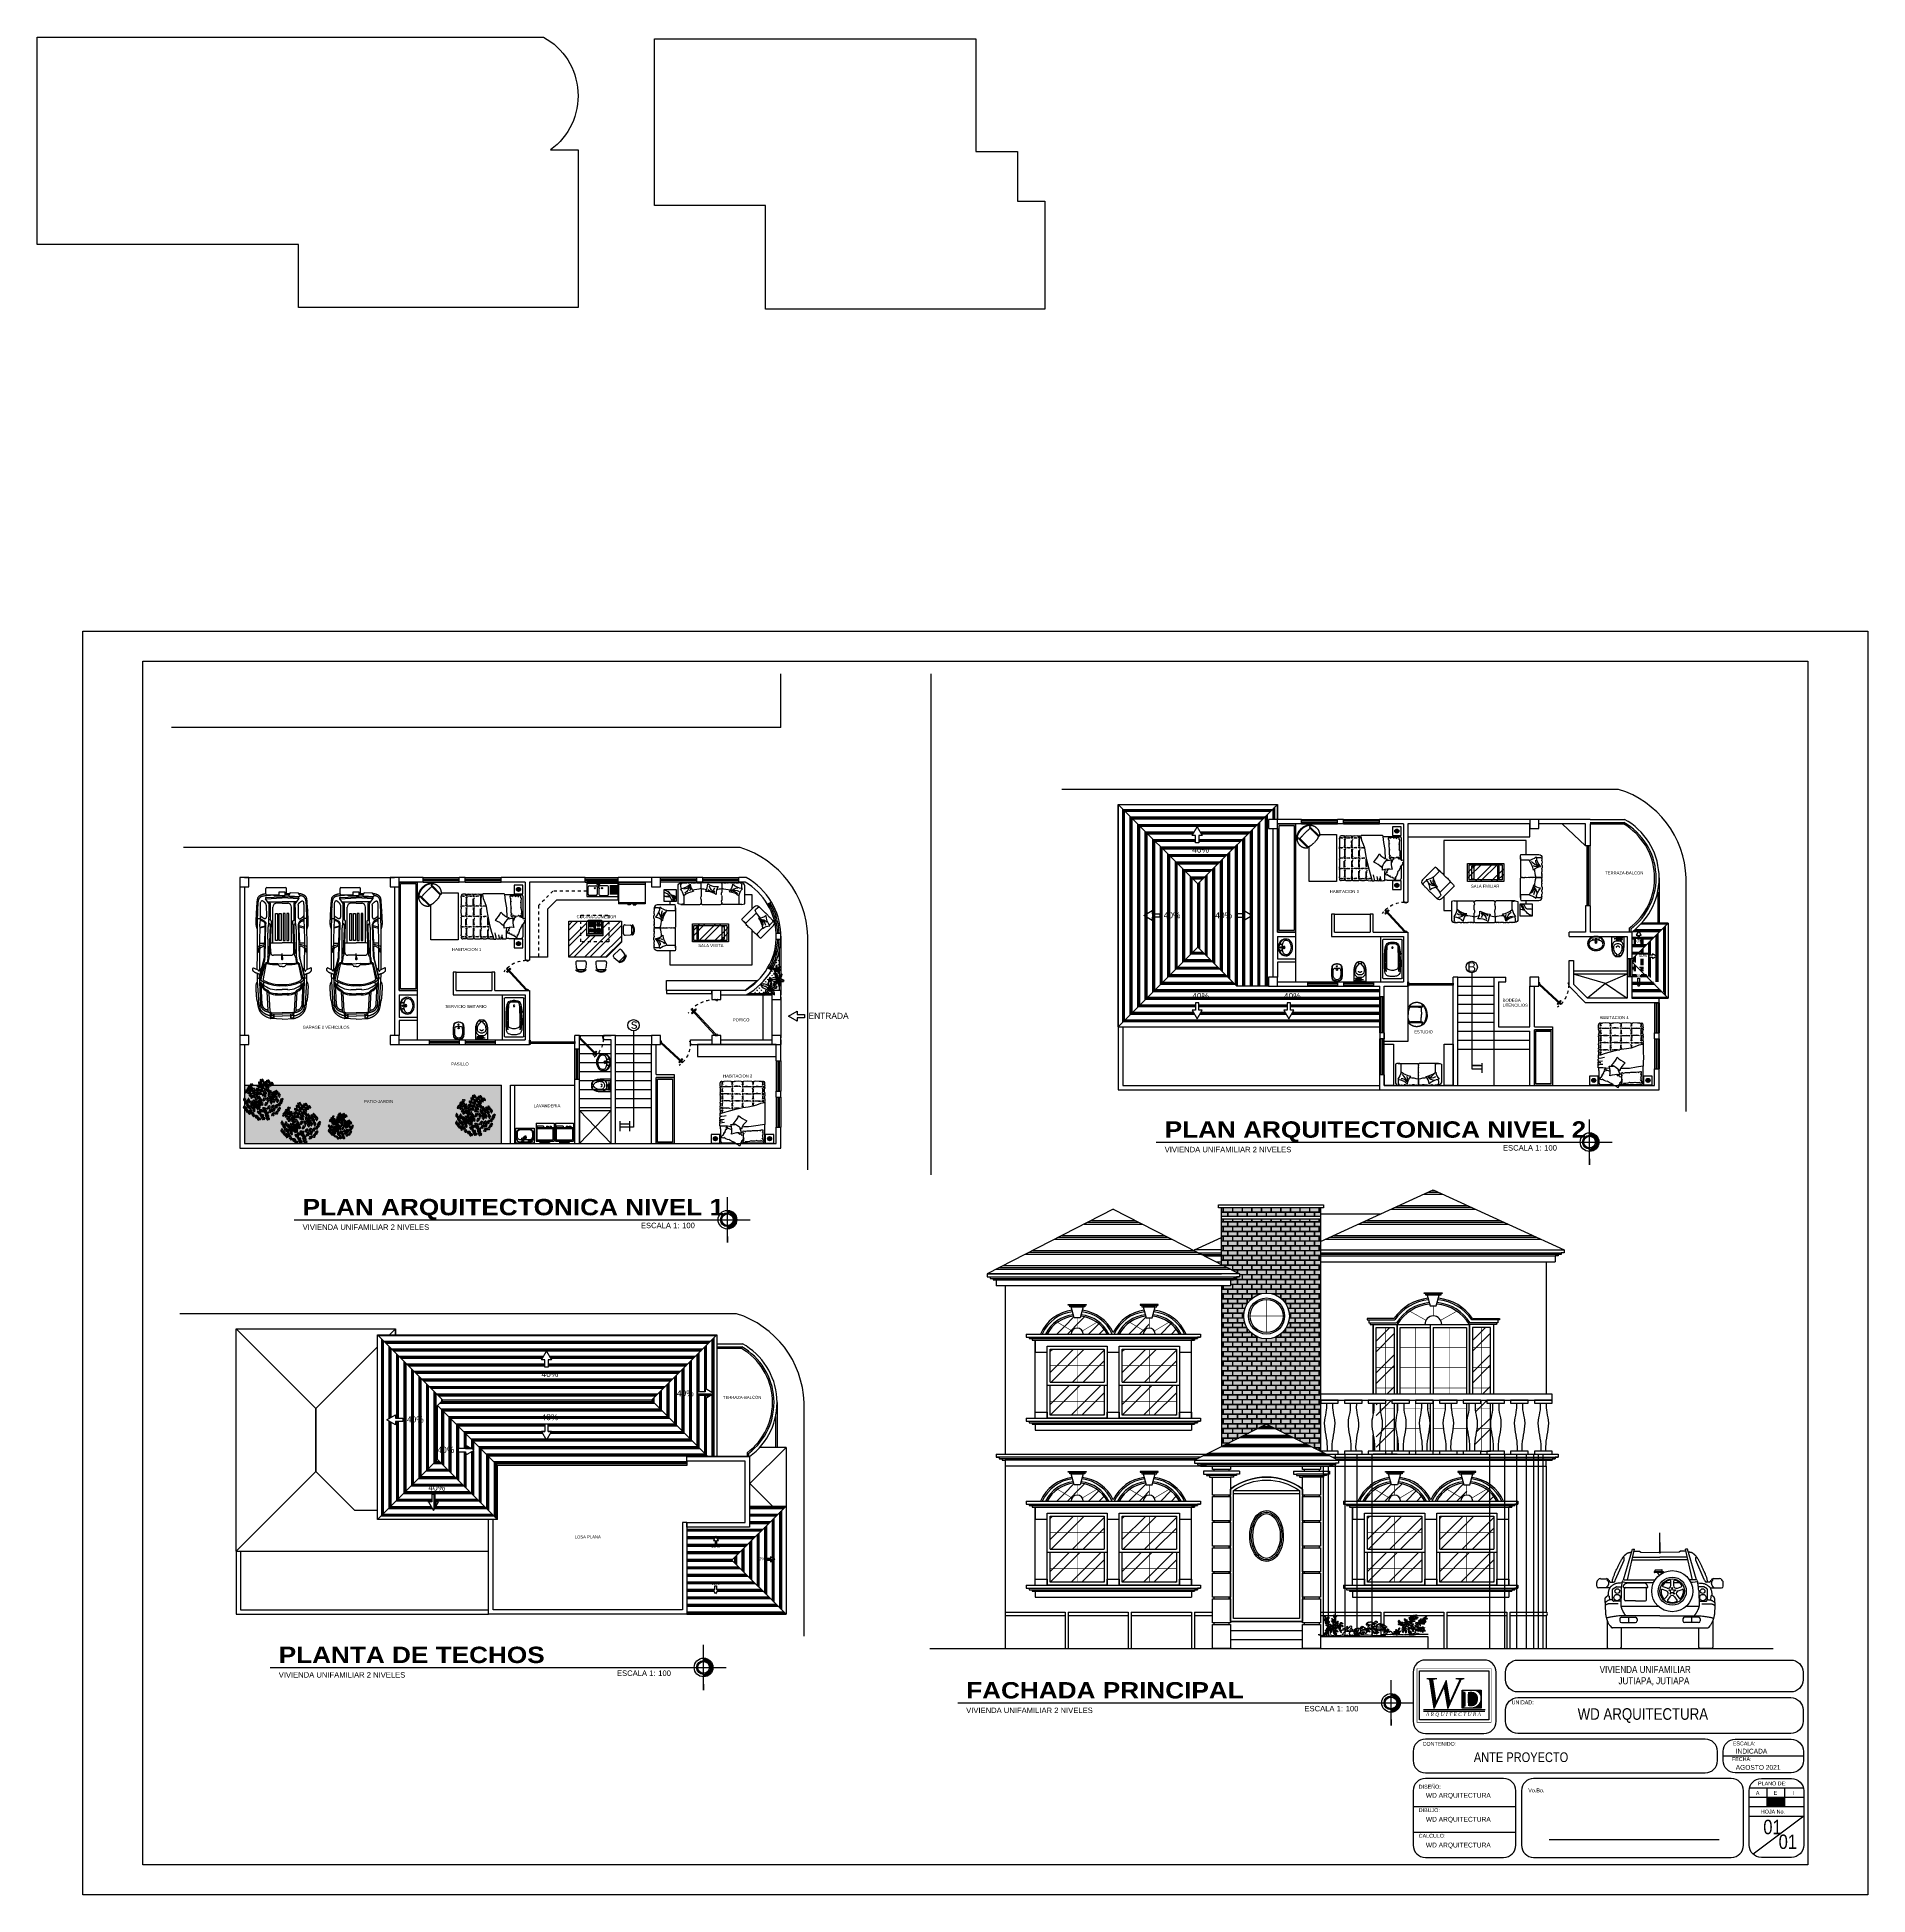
# Model space of a CAD drawing. Header units: inches. Extents: x -370 to 18, y -197 to 199.
# Drawn here: x -107.6 to -46.7, y 7.4 to 69.2 of the extents above; entities that cross this region are included whole.
import ezdxf

# ---------------------------------------------------------------- set-up
doc = ezdxf.new("R2010")
doc.units = ezdxf.units.IN
doc.header["$MEASUREMENT"] = 0
doc.linetypes.add('RAYITAS', pattern=[0.375, 0.25, -0.125])
for name, color, linetype in [('artefactos', 1, 'Continuous'), ('aux', 2, 'Continuous'), ('aux2', 194, 'Continuous'), ('MUEBLES', 7, 'Continuous'), ('MUROS', 5, 'Continuous'), ('sanitarios', 9, 'Continuous'), ('vent', 3, 'Continuous')]:
    doc.layers.add(name, color=color, linetype=linetype)
doc.styles.add('1', font='arial.ttf')
doc.styles.add('2', font='')
doc.styles.add('ML', font='ARIALN.TTF')
doc.styles.get("Standard").update_dxf_attribs({"font": 'arial.ttf'})
doc.styles.get('2').set_extended_font_data('Arial Black')
doc.linetypes.add('ZIGZAG', pattern='A,0.0001,-0.2,[131,ltypeshp.shx,S=0.2,R=0,X=-0.2,Y=0],-0.4,[131,ltypeshp.shx,S=0.2,R=180,X=0.2,Y=0],-0.2', length=0.8001)
pattern_1 = [(90, (-122.41948, 17.28385), (-0.07071068, 0.07071068), [0.01875, -0.12267136]), (45, (-122.41948, 17.28385), (-0.07071068, 0.07071068), [0.01875, -0.08125]), (135, (-122.41948, 17.28385), (-0.07071068, -0.07071068), [0.01875, -0.08125])]
pattern_2 = [(45, (-122.41948, 17.28385), (-0.265165, 0.265165), []), (45, (-122.2427, 17.28385), (-0.265165, 0.265165), [])]
pattern_3 = [(0, (-123.44563, 19.22278), (0, 0.25), []), (0, (-123.44563, 19.25403), (0, 0.25), []), (0, (-123.44563, 19.28528), (0, 0.25), [])]
pattern_4 = [(90, (-123.44563, 19.22278), (-0.25, 2e-17), []), (90, (-123.47688, 19.22278), (-0.25, 2e-17), []), (90, (-123.50813, 19.22278), (-0.25, 2e-17), [])]
pattern_5 = [(45, (-171.6818, 135.7327), (-0.53033, 0.53033), []), (45, (-171.3282, 135.7327), (-0.53033, 0.53033), [])]
pattern_6 = [(45, (-169.2818, 135.7327), (-0.53033, 0.53033), []), (45, (-168.9282, 135.7327), (-0.53033, 0.53033), [])]
pattern_7 = [(45, (-161.1179, 135.7327), (-0.53033, 0.53033), []), (45, (-160.7644, 135.7327), (-0.53033, 0.53033), [])]
pattern_8 = [(45, (-158.7179, 135.7327), (-0.53033, 0.53033), []), (45, (-158.3644, 135.7327), (-0.53033, 0.53033), [])]
pattern_9 = [(45, (-171.6818, 141.2927), (-0.53033, 0.53033), []), (45, (-171.3282, 141.2927), (-0.53033, 0.53033), [])]
pattern_10 = [(45, (-169.2818, 141.2927), (-0.53033, 0.53033), []), (45, (-168.9282, 141.2927), (-0.53033, 0.53033), [])]
pattern_11 = [(0, (-171.6818, 135.7327), (1e-16, 0.5), []), (0, (-171.6818, 135.7952), (1e-16, 0.5), []), (0, (-171.6818, 135.8577), (1e-16, 0.5), [])]
pattern_12 = [(0, (-171.68178, 135.73272), (0.16, 0.16), [0.3125, -0.0075]), (0, (-171.84178, 135.74022), (0.16, 0.16), [0.3125, -0.0075]), (90, (-171.68178, 135.73272), (-0.16, 0.16), [-0.1675, 0.1525]), (90, (-171.68928, 135.73272), (-0.16, 0.16), [-0.1675, 0.1525])]
pattern_13 = [(0, (-210.60552, 1.7727), (6e-17, 0.25), []), (0, (-210.60552, 1.80394), (6e-17, 0.25), []), (0, (-210.60552, 1.8352), (6e-17, 0.25), [])]
pattern_14 = [(90, (-210.60552, 1.7727), (-0.25, 2e-17), []), (90, (-210.63677, 1.7727), (-0.25, 2e-17), []), (90, (-210.66802, 1.7727), (-0.25, 2e-17), [])]

# ---------------------------------------------------------------- blocks, each defined once
blk = doc.blocks.new('a4')
at = {"color": 1}
for p, q in [((171.723, 151.436), (171.731, 151.458)), ((171.731, 151.458), (171.738, 151.479)), ((171.738, 151.479), (171.745, 151.498)), ((171.745, 151.498), (171.752, 151.515)), ((171.752, 151.515), (171.759, 151.53)), ((171.759, 151.53), (171.765, 151.545)), ((171.765, 151.545), (171.772, 151.558)), ((171.772, 151.558), (171.779, 151.571)), ((171.779, 151.571), (171.785, 151.583)), ((171.785, 151.583), (171.792, 151.594)), ((171.792, 151.594), (171.798, 151.605)), ((171.798, 151.605), (171.805, 151.615)), ((171.805, 151.615), (171.812, 151.625)), ((171.812, 151.625), (171.818, 151.634)), ((171.818, 151.634), (171.825, 151.643)), ((171.825, 151.643), (171.832, 151.652)), ((171.832, 151.652), (171.839, 151.66)), ((171.839, 151.66), (171.845, 151.669)), ((171.845, 151.669), (171.852, 151.676)), ((171.852, 151.676), (171.86, 151.684)), ((171.86, 151.684), (171.867, 151.692)), ((171.867, 151.692), (171.874, 151.699)), ((171.874, 151.699), (171.882, 151.706)), ((171.882, 151.706), (171.889, 151.713)), ((171.889, 151.713), (171.897, 151.72)), ((171.897, 151.72), (171.905, 151.727)), ((171.923, 151.473), (171.903, 151.438)), ((171.905, 151.727), (171.913, 151.734)), ((171.913, 151.734), (171.922, 151.74)), ((171.922, 151.74), (171.931, 151.746)), ((171.923, 151.473), (171.927, 151.489)), ((171.923, 151.473), (171.995, 151.484)), ((171.927, 151.489), (171.93, 151.504)), ((171.93, 151.504), (171.934, 151.517)), ((171.931, 151.746), (171.939, 151.752)), ((171.934, 151.517), (171.938, 151.529)), ((171.938, 151.529), (171.941, 151.54)), ((171.939, 151.752), (171.948, 151.758)), ((171.941, 151.54), (171.945, 151.549)), ((171.944, 151.426), (172.559, 151.459)), ((171.945, 151.549), (171.949, 151.558)), ((171.948, 151.758), (171.958, 151.763)), ((171.949, 151.558), (171.952, 151.567)), ((171.952, 151.567), (171.956, 151.575)), ((171.956, 151.575), (171.96, 151.583)), ((171.958, 151.763), (171.968, 151.769)), ((171.96, 151.583), (171.964, 151.59)), ((171.964, 151.59), (171.968, 151.598)), ((171.968, 151.769), (171.978, 151.774)), ((171.968, 151.598), (171.972, 151.605)), ((171.972, 151.605), (171.976, 151.612)), ((171.976, 151.612), (171.98, 151.619)), ((171.978, 151.774), (171.989, 151.778)), ((171.98, 151.619), (171.984, 151.626)), ((171.984, 151.626), (171.989, 151.632)), ((171.989, 151.778), (172.001, 151.783)), ((171.989, 151.632), (171.993, 151.638)), ((171.993, 151.638), (171.998, 151.644)), ((171.995, 151.484), (172.617, 151.517)), ((171.995, 151.484), (171.996, 151.499)), ((171.996, 151.499), (171.998, 151.512)), ((171.998, 151.644), (172.003, 151.65)), ((171.998, 151.512), (172, 151.523)), ((172, 151.523), (172.001, 151.533)), ((172.001, 151.783), (172.015, 151.788)), ((172.001, 151.533), (172.003, 151.541)), ((172.003, 151.65), (172.008, 151.655)), ((172.003, 151.541), (172.005, 151.548)), ((172.005, 151.548), (172.007, 151.555)), ((172.007, 151.555), (172.009, 151.56)), ((172.008, 151.655), (172.013, 151.66)), ((172.009, 151.56), (172.011, 151.566)), ((172.011, 151.566), (172.014, 151.571)), ((172.013, 151.66), (172.018, 151.664)), ((172.014, 151.571), (172.016, 151.575)), ((172.015, 151.788), (172.03, 151.793)), ((172.016, 151.575), (172.018, 151.58)), ((172.018, 151.664), (172.022, 151.669)), ((172.018, 151.58), (172.021, 151.584)), ((172.021, 151.584), (172.024, 151.588)), ((172.022, 151.669), (172.027, 151.673)), ((172.024, 151.588), (172.026, 151.592)), ((172.026, 151.592), (172.03, 151.596)), ((172.027, 151.673), (172.032, 151.676)), ((172.03, 151.793), (172.046, 151.798)), ((172.03, 151.596), (172.033, 151.6)), ((172.032, 151.676), (172.037, 151.68)), ((172.033, 151.6), (172.036, 151.604)), ((172.036, 151.604), (172.04, 151.609)), ((172.037, 151.68), (172.043, 151.683)), ((172.04, 151.609), (172.043, 151.613)), ((172.043, 151.683), (172.048, 151.686)), ((172.043, 151.613), (172.047, 151.617)), ((172.046, 151.798), (172.065, 151.803)), ((172.047, 151.617), (172.051, 151.621)), ((172.048, 151.686), (172.055, 151.689)), ((172.051, 151.621), (172.055, 151.625)), ((172.055, 151.689), (172.061, 151.692)), ((172.055, 151.625), (172.059, 151.629)), ((172.059, 151.629), (172.064, 151.632)), ((172.061, 151.692), (172.068, 151.696)), ((172.064, 151.632), (172.068, 151.636)), ((172.065, 151.803), (172.085, 151.808)), ((172.068, 151.696), (172.076, 151.7)), ((172.068, 151.636), (172.072, 151.639)), ((172.072, 151.639), (172.077, 151.642)), ((172.076, 151.7), (172.085, 151.704)), ((172.077, 151.642), (172.082, 151.645)), ((172.082, 151.645), (172.088, 151.649)), ((172.085, 151.808), (172.108, 151.813)), ((172.085, 151.704), (172.096, 151.708)), ((172.088, 151.649), (172.093, 151.652)), ((172.093, 151.652), (172.1, 151.655)), ((172.096, 151.708), (172.107, 151.712)), ((172.1, 151.655), (172.106, 151.658)), ((172.106, 151.658), (172.114, 151.662)), ((172.107, 151.712), (172.121, 151.717)), ((172.108, 151.813), (172.134, 151.818)), ((172.114, 151.662), (172.121, 151.665)), ((172.121, 151.717), (172.136, 151.722)), ((172.121, 151.665), (172.13, 151.669)), ((172.13, 151.669), (172.139, 151.673)), ((172.134, 151.818), (172.164, 151.824)), ((172.136, 151.722), (172.154, 151.728)), ((172.139, 151.673), (172.148, 151.677)), ((172.148, 151.677), (172.161, 151.681)), ((172.154, 151.728), (172.169, 151.731)), ((172.164, 151.824), (172.198, 151.829)), ((172.179, 151.685), (172.873, 151.719)), ((172.182, 151.733), (173.172, 151.773)), ((172.198, 151.794), (172.961, 151.841)), ((172.198, 151.829), (172.236, 151.834)), ((172.236, 151.834), (172.279, 151.839)), ((172.617, 151.517), (172.559, 151.459)), ((172.559, 151.459), (172.596, 151.453)), ((172.655, 151.513), (172.596, 151.453)), ((172.617, 151.517), (172.655, 151.513)), ((172.937, 151.642), (172.831, 151.644)), ((172.961, 151.841), (173.211, 151.844)), ((172.987, 151.729), (173.53, 151.591)), ((173.518, 151.562), (173.041, 151.661)), ((173.704, 151.602), (173.107, 151.753)), ((173.172, 151.773), (173.18, 151.783)), ((173.172, 151.773), (173.188, 151.758)), ((173.18, 151.783), (173.187, 151.792)), ((173.187, 151.792), (173.193, 151.799)), ((173.193, 151.799), (173.197, 151.805)), ((173.196, 151.754), (173.75, 151.613)), ((173.197, 151.805), (173.2, 151.81)), ((173.2, 151.81), (173.202, 151.814)), ((173.202, 151.814), (173.204, 151.818)), ((173.204, 151.818), (173.205, 151.821)), ((173.205, 151.821), (173.207, 151.824)), ((173.207, 151.827), (173.208, 151.83)), ((173.207, 151.824), (173.207, 151.827)), ((173.208, 151.83), (173.209, 151.833)), ((173.209, 151.833), (173.21, 151.836)), ((173.21, 151.839), (173.211, 151.843)), ((173.21, 151.836), (173.21, 151.839)), ((173.211, 151.843), (173.212, 151.846)), ((173.212, 151.846), (173.213, 151.85)), ((173.213, 151.85), (173.214, 151.853)), ((173.214, 151.853), (173.215, 151.857)), ((173.215, 151.857), (173.217, 151.862)), ((173.217, 151.862), (173.218, 151.866)), ((173.218, 151.866), (173.22, 151.871)), ((173.22, 151.871), (173.222, 151.877)), ((173.222, 151.877), (173.224, 151.882)), ((173.224, 151.882), (173.227, 151.888)), ((173.227, 151.888), (173.23, 151.894)), ((173.23, 151.894), (173.233, 151.901)), ((173.233, 151.901), (173.236, 151.907)), ((173.236, 151.907), (173.24, 151.914)), ((173.24, 151.914), (173.243, 151.921)), ((173.243, 151.921), (173.248, 151.928)), ((173.248, 151.928), (173.252, 151.935)), ((173.252, 151.935), (173.256, 151.942)), ((173.256, 151.942), (173.261, 151.949)), ((173.261, 151.949), (173.267, 151.956)), ((173.267, 151.956), (173.273, 151.963)), ((173.273, 151.963), (173.279, 151.971)), ((173.279, 151.971), (173.287, 151.979)), ((173.287, 151.979), (173.296, 151.988)), ((173.296, 151.988), (173.298, 151.989)), ((173.317, 151.997), (173.381, 151.998)), ((173.317, 151.767), (174.351, 151.77)), ((173.397, 151.973), (173.324, 151.811)), ((173.755, 151.467), (173.759, 151.499)), ((173.759, 151.499), (173.783, 151.496)), ((173.763, 151.611), (174.102, 151.606)), ((173.767, 151.594), (174.858, 151.562)), ((173.783, 151.496), (173.803, 151.494)), ((173.803, 151.494), (173.821, 151.493)), ((173.821, 151.493), (173.837, 151.492)), ((173.837, 151.492), (173.851, 151.492)), ((173.851, 151.492), (173.863, 151.492)), ((173.863, 151.492), (173.874, 151.492)), ((173.874, 151.492), (173.884, 151.492)), ((173.884, 151.492), (173.894, 151.492)), ((173.894, 151.492), (173.904, 151.492)), ((173.904, 151.492), (173.913, 151.492)), ((173.913, 151.492), (173.922, 151.492)), ((173.922, 151.828), (174.06, 151.828)), ((173.922, 151.828), (173.922, 151.813)), ((173.922, 151.813), (174.065, 151.813)), ((173.922, 151.492), (173.932, 151.492)), ((173.932, 151.492), (173.941, 151.492)), ((173.941, 151.492), (173.951, 151.492)), ((173.951, 151.492), (173.962, 151.492)), ((173.962, 151.492), (173.973, 151.492)), ((173.973, 151.492), (173.984, 151.492)), ((173.984, 151.492), (173.996, 151.492)), ((173.996, 151.492), (174.008, 151.492)), ((174.008, 151.492), (174.021, 151.492)), ((174.021, 151.492), (174.034, 151.492)), ((174.034, 151.492), (174.048, 151.492)), ((174.048, 151.492), (174.062, 151.493)), ((174.06, 151.828), (174.064, 151.82)), ((174.062, 151.493), (174.076, 151.493)), ((174.064, 151.82), (174.065, 151.813)), ((174.076, 151.493), (174.092, 151.493)), ((174.084, 151.738), (174.128, 151.648)), ((174.092, 151.493), (174.109, 151.493)), ((174.109, 151.493), (174.127, 151.493)), ((174.127, 151.493), (174.148, 151.493)), ((174.148, 151.493), (174.171, 151.494)), ((174.171, 151.494), (174.196, 151.494)), ((174.196, 151.494), (174.226, 151.494)), ((174.226, 151.494), (174.258, 151.494)), ((174.258, 151.494), (174.294, 151.494)), ((174.294, 151.494), (174.331, 151.494)), ((174.331, 151.494), (174.37, 151.495)), ((174.351, 151.77), (174.716, 151.76)), ((174.37, 151.495), (174.408, 151.495)), ((174.408, 151.495), (174.446, 151.495)), ((174.446, 151.495), (174.483, 151.495)), ((174.483, 151.495), (174.517, 151.495)), ((174.517, 151.495), (174.548, 151.495)), ((174.548, 151.495), (174.576, 151.494)), ((174.576, 151.494), (174.601, 151.494)), ((174.601, 151.494), (174.625, 151.494)), ((174.625, 151.494), (174.646, 151.493)), ((174.646, 151.493), (174.666, 151.492)), ((174.666, 151.492), (174.684, 151.491)), ((174.684, 151.491), (174.701, 151.49)), ((174.701, 151.49), (174.718, 151.489)), ((174.716, 151.76), (174.826, 151.762)), ((174.718, 151.489), (174.734, 151.488)), ((174.769, 151.586), (174.727, 151.761)), ((174.734, 151.488), (174.749, 151.486)), ((174.749, 151.486), (174.764, 151.485)), ((174.759, 151.761), (174.802, 151.585)), ((174.764, 151.485), (174.778, 151.483)), ((174.778, 151.483), (174.792, 151.481)), ((174.792, 151.481), (174.805, 151.478)), ((174.805, 151.478), (174.818, 151.476)), ((174.818, 151.476), (174.832, 151.473)), ((174.829, 151.762), (174.897, 151.751)), ((174.832, 151.473), (174.852, 151.471)), ((174.852, 151.471), (174.887, 151.468)), ((174.881, 151.567), (174.867, 151.563)), ((174.895, 151.571), (174.881, 151.567)), ((174.887, 151.468), (174.943, 151.465)), ((174.905, 151.575), (174.895, 151.571)), ((174.9, 151.751), (174.983, 151.749)), ((174.913, 151.578), (174.905, 151.575)), ((174.918, 151.581), (174.913, 151.578)), ((174.922, 151.584), (174.918, 151.581)), ((174.926, 151.587), (174.922, 151.584)), ((174.929, 151.589), (174.926, 151.587)), ((174.933, 151.592), (174.929, 151.589)), ((174.936, 151.594), (174.933, 151.592)), ((174.939, 151.597), (174.936, 151.594)), ((174.942, 151.6), (174.939, 151.597)), ((174.945, 151.602), (174.942, 151.6)), ((174.943, 151.465), (175.028, 151.463)), ((174.947, 151.605), (174.945, 151.602)), ((174.95, 151.608), (174.947, 151.605)), ((174.953, 151.61), (174.95, 151.608)), ((174.956, 151.613), (174.953, 151.61)), ((174.958, 151.616), (174.956, 151.613)), ((174.961, 151.619), (174.958, 151.616)), ((174.964, 151.622), (174.961, 151.619)), ((174.966, 151.625), (174.964, 151.622)), ((174.969, 151.629), (174.966, 151.625)), ((174.972, 151.632), (174.969, 151.629)), ((174.974, 151.636), (174.972, 151.632)), ((174.977, 151.64), (174.974, 151.636)), ((174.979, 151.644), (174.977, 151.64)), ((174.982, 151.648), (174.979, 151.644)), ((174.984, 151.652), (174.982, 151.648)), ((174.983, 151.749), (175.098, 151.749)), ((174.987, 151.655), (174.984, 151.652)), ((174.989, 151.659), (174.987, 151.655)), ((174.991, 151.663), (174.989, 151.659)), ((174.993, 151.667), (174.991, 151.663)), ((174.996, 151.671), (174.993, 151.667)), ((174.998, 151.675), (174.996, 151.671)), ((175, 151.679), (174.998, 151.675)), ((175.002, 151.684), (175, 151.679)), ((175.004, 151.688), (175.002, 151.684)), ((175.006, 151.693), (175.004, 151.688)), ((175.009, 151.699), (175.006, 151.693)), ((175.011, 151.704), (175.009, 151.699)), ((175.014, 151.711), (175.011, 151.704)), ((175.017, 151.717), (175.014, 151.711)), ((175.021, 151.724), (175.017, 151.717)), ((175.025, 151.732), (175.021, 151.724)), ((175.029, 151.74), (175.025, 151.732)), ((175.028, 151.463), (175.15, 151.461)), ((175.034, 151.749), (175.029, 151.74)), ((175.099, 151.749), (175.149, 151.747)), ((175.489, 151.551), (175.108, 151.549)), ((175.149, 151.747), (175.21, 151.748)), ((175.15, 151.461), (175.315, 151.459)), ((175.21, 151.748), (175.262, 151.748)), ((175.262, 151.748), (175.306, 151.749)), ((175.353, 151.832), (175.303, 151.871)), ((175.306, 151.749), (175.342, 151.749)), ((175.315, 151.459), (175.529, 151.457)), ((175.342, 151.749), (175.372, 151.749)), ((175.372, 151.749), (175.397, 151.749)), ((175.397, 151.749), (175.42, 151.749)), ((175.42, 151.749), (175.44, 151.749)), ((175.44, 151.749), (175.459, 151.749)), ((175.459, 151.749), (175.477, 151.749)), ((175.477, 151.749), (175.496, 151.748)), ((175.489, 151.551), (175.497, 151.553)), ((175.496, 151.748), (175.515, 151.746)), ((175.497, 151.553), (175.505, 151.554)), ((175.505, 151.554), (175.511, 151.556)), ((175.511, 151.556), (175.517, 151.559)), ((175.515, 151.746), (175.534, 151.745)), ((175.517, 151.559), (175.523, 151.561)), ((175.523, 151.561), (175.528, 151.564)), ((175.528, 151.564), (175.532, 151.566)), ((175.532, 151.566), (175.537, 151.569)), ((175.534, 151.745), (175.555, 151.742)), ((175.537, 151.569), (175.541, 151.572)), ((175.541, 151.572), (175.545, 151.576)), ((175.545, 151.576), (175.549, 151.579)), ((175.546, 151.463), (175.7, 151.575)), ((175.549, 151.579), (175.552, 151.582)), ((175.552, 151.582), (175.556, 151.586)), ((175.555, 151.742), (175.577, 151.739)), ((175.556, 151.586), (175.56, 151.589)), ((175.56, 151.589), (175.563, 151.593)), ((175.563, 151.593), (175.567, 151.597)), ((175.567, 151.597), (175.571, 151.601)), ((175.571, 151.601), (175.574, 151.605)), ((175.574, 151.605), (175.578, 151.609)), ((175.577, 151.739), (175.596, 151.736)), ((175.578, 151.609), (175.582, 151.613)), ((175.582, 151.613), (175.586, 151.617)), ((175.586, 151.617), (175.589, 151.622)), ((175.589, 151.622), (175.593, 151.626)), ((175.593, 151.626), (175.596, 151.63)), ((175.596, 151.499), (175.595, 151.022)), ((175.596, 151.63), (175.6, 151.634)), ((175.6, 151.634), (175.603, 151.638)), ((175.603, 151.638), (175.606, 151.642)), ((175.606, 151.731), (175.604, 151.733)), ((175.611, 151.726), (175.606, 151.731)), ((175.606, 151.642), (175.609, 151.646)), ((175.609, 151.646), (175.611, 151.65)), ((175.615, 151.722), (175.611, 151.726)), ((175.611, 151.65), (175.614, 151.653)), ((175.614, 151.653), (175.616, 151.657)), ((175.619, 151.718), (175.615, 151.722)), ((175.616, 151.657), (175.618, 151.66)), ((175.618, 151.66), (175.62, 151.663)), ((175.621, 151.714), (175.619, 151.718)), ((175.62, 151.663), (175.622, 151.666)), ((175.623, 151.711), (175.621, 151.714)), ((175.622, 151.666), (175.623, 151.669)), ((175.625, 151.707), (175.623, 151.711)), ((175.623, 151.669), (175.624, 151.672)), ((175.624, 151.672), (175.625, 151.675)), ((175.626, 151.704), (175.625, 151.707)), ((175.625, 151.675), (175.626, 151.678)), ((175.627, 151.701), (175.626, 151.704)), ((175.626, 151.678), (175.627, 151.68)), ((175.628, 151.698), (175.627, 151.701)), ((175.627, 151.68), (175.628, 151.683)), ((175.628, 151.695), (175.628, 151.698)), ((175.629, 151.693), (175.628, 151.695)), ((175.628, 151.685), (175.629, 151.688)), ((175.628, 151.683), (175.628, 151.685)), ((175.629, 151.69), (175.629, 151.693)), ((175.629, 151.688), (175.629, 151.69)), ((175.698, 151.573), (175.731, 151.022)), ((175.747, 151.552), (175.769, 151.022)), ((175.835, 151.533), (175.835, 151.132)), ((175.864, 151.563), (176.042, 151.563)), ((176.071, 151.533), (176.071, 150.911)), ((171.689, 151.022), (171.715, 151.404)), ((171.689, 151.022), (171.715, 150.639)), ((171.718, 151.416), (171.723, 151.436)), ((171.744, 151.302), (171.749, 151.397)), ((171.816, 151.321), (171.744, 151.302)), ((171.868, 151.302), (171.744, 151.302)), ((171.749, 151.397), (171.809, 151.418)), ((171.816, 151.384), (171.749, 151.397)), ((171.807, 151.302), (171.795, 151.022)), ((171.807, 150.741), (171.795, 151.022)), ((171.809, 151.418), (171.884, 151.399)), ((171.884, 151.399), (171.816, 151.384)), ((171.816, 151.384), (171.816, 151.321)), ((171.816, 151.321), (171.868, 151.302)), ((171.87, 151.36), (171.856, 151.022)), ((171.87, 150.683), (171.856, 151.022)), ((171.903, 151.438), (171.876, 151.383)), ((171.944, 151.426), (171.903, 151.438)), ((171.917, 151.374), (171.903, 151.022)), ((171.917, 150.669), (171.903, 151.022)), ((171.944, 151.426), (171.929, 151.406)), ((172.507, 151.187), (172.504, 151.022)), ((172.507, 150.856), (172.504, 151.022)), ((172.544, 151.181), (172.541, 151.022)), ((172.544, 150.862), (172.541, 151.022)), ((172.676, 151.208), (172.676, 151.022)), ((172.676, 150.835), (172.676, 151.022)), ((173.448, 151.022), (173.451, 151.084)), ((173.448, 151.022), (173.451, 150.959)), ((173.475, 151.129), (173.498, 151.145)), ((173.475, 150.914), (173.498, 150.898)), ((173.543, 151.169), (173.538, 151.022)), ((173.543, 150.874), (173.538, 151.022)), ((173.742, 151.032), (173.799, 151.031)), ((173.742, 151.011), (173.799, 151.012)), ((173.807, 151.026), (173.884, 151.022)), ((173.807, 151.017), (173.884, 151.022)), ((173.822, 151.022), (173.822, 151.308)), ((173.822, 151.022), (173.822, 150.735)), ((173.907, 151.404), (174.175, 151.409)), ((174.239, 151.354), (174.239, 151.022)), ((174.239, 151.331), (175.426, 151.331)), ((174.239, 150.689), (174.239, 151.022)), ((174.314, 151.242), (175.212, 151.242)), ((174.314, 151.178), (174.314, 151.242)), ((175.212, 151.178), (174.314, 151.178)), ((174.314, 151.118), (175.212, 151.118)), ((174.314, 151.054), (174.314, 151.118)), ((175.212, 151.054), (174.314, 151.054)), ((175.212, 150.989), (174.314, 150.989)), ((174.314, 150.989), (174.314, 150.925)), ((174.314, 150.925), (175.212, 150.925)), ((175.212, 150.865), (174.314, 150.865)), ((174.314, 150.865), (174.314, 150.801)), ((175.212, 151.242), (175.212, 151.178)), ((175.212, 151.118), (175.212, 151.054)), ((175.212, 150.925), (175.212, 150.989)), ((175.212, 150.801), (175.212, 150.865)), ((175.552, 151.022), (175.552, 151.21)), ((175.552, 151.022), (175.552, 150.833)), ((175.596, 150.544), (175.595, 151.022)), ((175.698, 150.47), (175.731, 151.022)), ((175.747, 150.491), (175.769, 151.022)), ((175.835, 151.323), (175.807, 151.305)), ((175.807, 151.305), (175.811, 150.927)), ((175.919, 151.132), (175.809, 151.132)), ((175.811, 150.927), (175.919, 150.927)), ((175.828, 150.927), (175.828, 150.804)), ((175.835, 150.927), (175.835, 150.911)), ((175.864, 150.882), (176.042, 150.882)), ((175.874, 150.882), (175.874, 150.774)), ((175.919, 150.927), (175.919, 151.132)), ((171.718, 150.627), (171.723, 150.608)), ((171.723, 150.608), (171.731, 150.585)), ((171.731, 150.585), (171.738, 150.564)), ((171.738, 150.564), (171.745, 150.545)), ((171.816, 150.722), (171.744, 150.741)), ((171.744, 150.741), (171.749, 150.647)), ((171.868, 150.741), (171.744, 150.741)), ((171.745, 150.545), (171.752, 150.528)), ((171.816, 150.659), (171.749, 150.647)), ((171.749, 150.647), (171.809, 150.625)), ((171.752, 150.528), (171.759, 150.513)), ((171.759, 150.513), (171.765, 150.498)), ((171.765, 150.498), (171.772, 150.485)), ((171.772, 150.485), (171.779, 150.472)), ((171.779, 150.472), (171.785, 150.46)), ((171.785, 150.46), (171.792, 150.449)), ((171.792, 150.449), (171.798, 150.438)), ((171.798, 150.438), (171.805, 150.428)), ((171.805, 150.428), (171.812, 150.418)), ((171.809, 150.625), (171.884, 150.644)), ((171.812, 150.418), (171.818, 150.409)), ((171.816, 150.722), (171.868, 150.741)), ((171.816, 150.659), (171.816, 150.722)), ((171.884, 150.644), (171.816, 150.659)), ((171.818, 150.409), (171.825, 150.4)), ((171.825, 150.4), (171.832, 150.391)), ((171.832, 150.391), (171.839, 150.383)), ((171.839, 150.383), (171.845, 150.375)), ((171.845, 150.375), (171.852, 150.367)), ((171.852, 150.367), (171.86, 150.359)), ((171.86, 150.359), (171.867, 150.351)), ((171.867, 150.351), (171.874, 150.344)), ((171.874, 150.344), (171.882, 150.337)), ((171.903, 150.605), (171.876, 150.66)), ((171.882, 150.337), (171.889, 150.33)), ((171.889, 150.33), (171.897, 150.323)), ((171.897, 150.323), (171.905, 150.316)), ((171.944, 150.617), (171.903, 150.605)), ((171.923, 150.571), (171.903, 150.605)), ((171.905, 150.316), (171.913, 150.309)), ((171.913, 150.309), (171.922, 150.303)), ((171.922, 150.303), (171.931, 150.297)), ((171.923, 150.571), (171.927, 150.554)), ((171.923, 150.571), (171.995, 150.559)), ((171.927, 150.554), (171.93, 150.539)), ((171.944, 150.617), (171.929, 150.637)), ((171.93, 150.539), (171.934, 150.526)), ((171.931, 150.297), (171.939, 150.291)), ((171.934, 150.526), (171.938, 150.514)), ((171.938, 150.514), (171.941, 150.503)), ((171.939, 150.291), (171.948, 150.285)), ((171.941, 150.503), (171.945, 150.494)), ((171.944, 150.617), (172.559, 150.584)), ((171.945, 150.494), (171.949, 150.485)), ((171.948, 150.285), (171.958, 150.28)), ((171.949, 150.485), (171.952, 150.476)), ((171.952, 150.476), (171.956, 150.468)), ((171.956, 150.468), (171.96, 150.46)), ((171.958, 150.28), (171.968, 150.274)), ((171.96, 150.46), (171.964, 150.453)), ((171.964, 150.453), (171.968, 150.445)), ((171.968, 150.445), (171.972, 150.438)), ((171.968, 150.274), (171.978, 150.269)), ((171.972, 150.438), (171.976, 150.431)), ((171.976, 150.431), (171.98, 150.424)), ((171.978, 150.269), (171.989, 150.265)), ((171.98, 150.424), (171.984, 150.418)), ((171.984, 150.418), (171.989, 150.411)), ((171.989, 150.411), (171.993, 150.405)), ((171.989, 150.265), (172.001, 150.26)), ((171.993, 150.405), (171.998, 150.399)), ((171.995, 150.559), (172.617, 150.526)), ((171.995, 150.559), (171.996, 150.544)), ((171.996, 150.544), (171.998, 150.531)), ((171.998, 150.531), (172, 150.52)), ((171.998, 150.399), (172.003, 150.394)), ((172, 150.52), (172.001, 150.51)), ((172.001, 150.51), (172.003, 150.502)), ((172.001, 150.26), (172.015, 150.255)), ((172.003, 150.502), (172.005, 150.495)), ((172.003, 150.394), (172.008, 150.388)), ((172.005, 150.495), (172.007, 150.488)), ((172.007, 150.488), (172.009, 150.483)), ((172.008, 150.388), (172.013, 150.383)), ((172.009, 150.483), (172.011, 150.477)), ((172.011, 150.477), (172.014, 150.473)), ((172.013, 150.383), (172.018, 150.379)), ((172.014, 150.473), (172.016, 150.468)), ((172.015, 150.255), (172.03, 150.25)), ((172.016, 150.468), (172.018, 150.464)), ((172.018, 150.464), (172.021, 150.459)), ((172.018, 150.379), (172.022, 150.374)), ((172.021, 150.459), (172.024, 150.455)), ((172.022, 150.374), (172.027, 150.37)), ((172.024, 150.455), (172.026, 150.451)), ((172.026, 150.451), (172.03, 150.447)), ((172.027, 150.37), (172.032, 150.367)), ((172.03, 150.447), (172.033, 150.443)), ((172.03, 150.25), (172.046, 150.245)), ((172.032, 150.367), (172.037, 150.363)), ((172.033, 150.443), (172.036, 150.439)), ((172.036, 150.439), (172.04, 150.434)), ((172.037, 150.363), (172.043, 150.36)), ((172.04, 150.434), (172.043, 150.43)), ((172.043, 150.43), (172.047, 150.426)), ((172.043, 150.36), (172.048, 150.357)), ((172.046, 150.245), (172.065, 150.24)), ((172.047, 150.426), (172.051, 150.422)), ((172.048, 150.357), (172.055, 150.354)), ((172.051, 150.422), (172.055, 150.418)), ((172.055, 150.418), (172.059, 150.414)), ((172.055, 150.354), (172.061, 150.351)), ((172.059, 150.414), (172.064, 150.411)), ((172.061, 150.351), (172.068, 150.347)), ((172.064, 150.411), (172.068, 150.407)), ((172.065, 150.24), (172.085, 150.235)), ((172.068, 150.407), (172.072, 150.404)), ((172.068, 150.347), (172.076, 150.343)), ((172.072, 150.404), (172.077, 150.401)), ((172.076, 150.343), (172.085, 150.339)), ((172.077, 150.401), (172.082, 150.398)), ((172.082, 150.398), (172.088, 150.394)), ((172.085, 150.339), (172.096, 150.335)), ((172.085, 150.235), (172.108, 150.23)), ((172.088, 150.394), (172.093, 150.391)), ((172.093, 150.391), (172.1, 150.388)), ((172.096, 150.335), (172.107, 150.331)), ((172.1, 150.388), (172.106, 150.385)), ((172.106, 150.385), (172.114, 150.381)), ((172.107, 150.331), (172.121, 150.326)), ((172.108, 150.23), (172.134, 150.225)), ((172.114, 150.381), (172.121, 150.378)), ((172.121, 150.378), (172.13, 150.374)), ((172.121, 150.326), (172.136, 150.321)), ((172.13, 150.374), (172.139, 150.37)), ((172.134, 150.225), (172.164, 150.22)), ((172.136, 150.321), (172.154, 150.316)), ((172.139, 150.37), (172.148, 150.367)), ((172.148, 150.367), (172.161, 150.362)), ((172.154, 150.316), (172.169, 150.312)), ((172.164, 150.22), (172.198, 150.214)), ((172.179, 150.358), (172.873, 150.325)), ((172.182, 150.31), (173.172, 150.27)), ((172.198, 150.249), (172.961, 150.202)), ((172.198, 150.214), (172.236, 150.209)), ((172.559, 150.584), (172.596, 150.59)), ((172.617, 150.526), (172.559, 150.584)), ((172.655, 150.531), (172.596, 150.59)), ((172.617, 150.526), (172.655, 150.531)), ((172.937, 150.402), (172.831, 150.399)), ((172.987, 150.314), (173.53, 150.452)), ((173.518, 150.481), (173.041, 150.382)), ((173.704, 150.441), (173.107, 150.29)), ((173.172, 150.27), (173.188, 150.285)), ((173.172, 150.27), (173.18, 150.26)), ((173.18, 150.26), (173.187, 150.251)), ((173.187, 150.251), (173.193, 150.244)), ((173.193, 150.244), (173.197, 150.238)), ((173.196, 150.289), (173.75, 150.43)), ((173.197, 150.238), (173.2, 150.233)), ((173.2, 150.233), (173.202, 150.229)), ((173.202, 150.229), (173.204, 150.225)), ((173.204, 150.225), (173.205, 150.222)), ((173.205, 150.222), (173.207, 150.219)), ((173.207, 150.219), (173.207, 150.216)), ((173.207, 150.216), (173.208, 150.213)), ((173.208, 150.213), (173.209, 150.21)), ((173.317, 150.276), (174.351, 150.273)), ((173.397, 150.07), (173.324, 150.233)), ((173.755, 150.576), (173.759, 150.544)), ((173.759, 150.544), (173.783, 150.547)), ((173.763, 150.432), (174.102, 150.437)), ((173.767, 150.45), (174.858, 150.482)), ((173.783, 150.547), (173.803, 150.549)), ((173.803, 150.549), (173.821, 150.55)), ((173.821, 150.55), (173.837, 150.551)), ((173.837, 150.551), (173.851, 150.551)), ((173.851, 150.551), (173.863, 150.551)), ((173.863, 150.551), (173.874, 150.551)), ((173.874, 150.551), (173.884, 150.551)), ((173.884, 150.551), (173.894, 150.551)), ((173.894, 150.551), (173.904, 150.551)), ((173.904, 150.551), (173.913, 150.551)), ((173.907, 150.639), (174.175, 150.634)), ((173.913, 150.551), (173.922, 150.551)), ((173.922, 150.551), (173.932, 150.551)), ((173.922, 150.23), (174.065, 150.23)), ((173.922, 150.215), (173.922, 150.23)), ((173.922, 150.215), (174.06, 150.215)), ((173.932, 150.551), (173.941, 150.551)), ((173.941, 150.551), (173.951, 150.551)), ((173.951, 150.551), (173.962, 150.551)), ((173.962, 150.551), (173.973, 150.551)), ((173.973, 150.551), (173.984, 150.551)), ((173.984, 150.551), (173.996, 150.551)), ((173.996, 150.551), (174.008, 150.551)), ((174.008, 150.551), (174.021, 150.551)), ((174.021, 150.551), (174.034, 150.551)), ((174.034, 150.551), (174.048, 150.551)), ((174.048, 150.551), (174.062, 150.551)), ((174.06, 150.215), (174.064, 150.223)), ((174.062, 150.551), (174.076, 150.55)), ((174.064, 150.223), (174.065, 150.23)), ((174.076, 150.55), (174.092, 150.55)), ((174.084, 150.305), (174.128, 150.395)), ((174.092, 150.55), (174.109, 150.55)), ((174.109, 150.55), (174.127, 150.55)), ((174.127, 150.55), (174.148, 150.55)), ((174.148, 150.55), (174.171, 150.55)), ((174.171, 150.55), (174.196, 150.549)), ((174.196, 150.549), (174.226, 150.549)), ((174.226, 150.549), (174.258, 150.549)), ((174.239, 150.712), (175.426, 150.712)), ((174.258, 150.549), (174.294, 150.549)), ((174.294, 150.549), (174.331, 150.549)), ((174.314, 150.801), (175.212, 150.801)), ((174.331, 150.549), (174.37, 150.548)), ((174.351, 150.273), (174.716, 150.283)), ((174.37, 150.548), (174.408, 150.548)), ((174.408, 150.548), (174.446, 150.548)), ((174.446, 150.548), (174.483, 150.548)), ((174.483, 150.548), (174.517, 150.548)), ((174.517, 150.548), (174.548, 150.549)), ((174.548, 150.549), (174.576, 150.549)), ((174.576, 150.549), (174.601, 150.549)), ((174.601, 150.549), (174.625, 150.55)), ((174.625, 150.55), (174.646, 150.55)), ((174.646, 150.55), (174.666, 150.551)), ((174.666, 150.551), (174.684, 150.552)), ((174.684, 150.552), (174.701, 150.553)), ((174.701, 150.553), (174.718, 150.554)), ((174.716, 150.283), (174.826, 150.281)), ((174.718, 150.554), (174.734, 150.555)), ((174.769, 150.458), (174.727, 150.283)), ((174.734, 150.555), (174.749, 150.557)), ((174.749, 150.557), (174.764, 150.558)), ((174.759, 150.282), (174.802, 150.458)), ((174.764, 150.558), (174.778, 150.56)), ((174.778, 150.56), (174.792, 150.562)), ((174.792, 150.562), (174.805, 150.565)), ((174.805, 150.565), (174.818, 150.567)), ((174.818, 150.567), (174.832, 150.57)), ((174.829, 150.281), (174.897, 150.292)), ((174.832, 150.57), (174.852, 150.572)), ((174.852, 150.572), (174.887, 150.575)), ((174.881, 150.476), (174.867, 150.481)), ((174.895, 150.472), (174.881, 150.476)), ((174.887, 150.575), (174.943, 150.578)), ((174.905, 150.468), (174.895, 150.472)), ((174.9, 150.292), (174.983, 150.294)), ((174.913, 150.465), (174.905, 150.468)), ((174.918, 150.462), (174.913, 150.465)), ((174.922, 150.459), (174.918, 150.462)), ((174.926, 150.457), (174.922, 150.459)), ((174.929, 150.454), (174.926, 150.457)), ((174.933, 150.451), (174.929, 150.454)), ((174.936, 150.449), (174.933, 150.451)), ((174.939, 150.446), (174.936, 150.449)), ((174.942, 150.444), (174.939, 150.446)), ((174.945, 150.441), (174.942, 150.444)), ((174.943, 150.578), (175.028, 150.58)), ((174.947, 150.438), (174.945, 150.441)), ((174.95, 150.436), (174.947, 150.438)), ((174.953, 150.433), (174.95, 150.436)), ((174.956, 150.43), (174.953, 150.433)), ((174.958, 150.427), (174.956, 150.43)), ((174.961, 150.424), (174.958, 150.427)), ((174.964, 150.421), (174.961, 150.424)), ((174.966, 150.418), (174.964, 150.421)), ((174.969, 150.414), (174.966, 150.418)), ((174.972, 150.411), (174.969, 150.414)), ((174.974, 150.407), (174.972, 150.411)), ((174.977, 150.403), (174.974, 150.407)), ((174.979, 150.399), (174.977, 150.403)), ((174.982, 150.395), (174.979, 150.399)), ((174.984, 150.392), (174.982, 150.395)), ((174.983, 150.294), (175.098, 150.294)), ((174.987, 150.388), (174.984, 150.392)), ((174.989, 150.384), (174.987, 150.388)), ((174.991, 150.38), (174.989, 150.384)), ((174.993, 150.376), (174.991, 150.38)), ((174.996, 150.372), (174.993, 150.376)), ((174.998, 150.368), (174.996, 150.372)), ((175, 150.364), (174.998, 150.368)), ((175.002, 150.359), (175, 150.364)), ((175.004, 150.355), (175.002, 150.359)), ((175.006, 150.35), (175.004, 150.355)), ((175.009, 150.344), (175.006, 150.35)), ((175.011, 150.339), (175.009, 150.344)), ((175.014, 150.332), (175.011, 150.339)), ((175.017, 150.326), (175.014, 150.332)), ((175.021, 150.319), (175.017, 150.326)), ((175.025, 150.311), (175.021, 150.319)), ((175.029, 150.303), (175.025, 150.311)), ((175.028, 150.58), (175.15, 150.583)), ((175.034, 150.294), (175.029, 150.303)), ((175.099, 150.294), (175.149, 150.296)), ((175.489, 150.492), (175.108, 150.494)), ((175.149, 150.296), (175.21, 150.296)), ((175.15, 150.583), (175.315, 150.584)), ((175.21, 150.296), (175.262, 150.295)), ((175.262, 150.295), (175.306, 150.294)), ((175.353, 150.211), (175.303, 150.172)), ((175.306, 150.294), (175.342, 150.294)), ((175.315, 150.584), (175.529, 150.586)), ((175.342, 150.294), (175.372, 150.294)), ((175.372, 150.294), (175.397, 150.294)), ((175.397, 150.294), (175.42, 150.294)), ((175.42, 150.294), (175.44, 150.294)), ((175.44, 150.294), (175.459, 150.294)), ((175.459, 150.294), (175.477, 150.295)), ((175.477, 150.295), (175.496, 150.295)), ((175.489, 150.492), (175.497, 150.491)), ((175.496, 150.295), (175.515, 150.297)), ((175.497, 150.491), (175.505, 150.489)), ((175.505, 150.489), (175.511, 150.487)), ((175.511, 150.487), (175.517, 150.485)), ((175.515, 150.297), (175.534, 150.298)), ((175.517, 150.485), (175.523, 150.482)), ((175.523, 150.482), (175.528, 150.479)), ((175.528, 150.479), (175.532, 150.477)), ((175.532, 150.477), (175.537, 150.474)), ((175.534, 150.298), (175.555, 150.301)), ((175.537, 150.474), (175.541, 150.471)), ((175.541, 150.471), (175.545, 150.468)), ((175.545, 150.468), (175.549, 150.464)), ((175.546, 150.58), (175.7, 150.468)), ((175.549, 150.464), (175.552, 150.461)), ((175.552, 150.461), (175.556, 150.458)), ((175.555, 150.301), (175.577, 150.304)), ((175.556, 150.458), (175.56, 150.454)), ((175.56, 150.454), (175.563, 150.45)), ((175.563, 150.45), (175.567, 150.446)), ((175.567, 150.446), (175.571, 150.442)), ((175.571, 150.442), (175.574, 150.438)), ((175.574, 150.438), (175.578, 150.434)), ((175.577, 150.304), (175.596, 150.307)), ((175.578, 150.434), (175.582, 150.43)), ((175.582, 150.43), (175.586, 150.426)), ((175.586, 150.426), (175.589, 150.421)), ((175.589, 150.421), (175.593, 150.417)), ((175.593, 150.417), (175.596, 150.413)), ((175.596, 150.413), (175.6, 150.409)), ((175.6, 150.409), (175.603, 150.405)), ((175.603, 150.405), (175.606, 150.401)), ((175.606, 150.312), (175.604, 150.31)), ((175.606, 150.401), (175.609, 150.397)), ((175.611, 150.317), (175.606, 150.312)), ((175.609, 150.397), (175.611, 150.393)), ((175.611, 150.393), (175.614, 150.39)), ((175.615, 150.321), (175.611, 150.317)), ((175.614, 150.39), (175.616, 150.386)), ((175.619, 150.325), (175.615, 150.321)), ((175.616, 150.386), (175.618, 150.383)), ((175.618, 150.383), (175.62, 150.38)), ((175.621, 150.329), (175.619, 150.325)), ((175.62, 150.38), (175.622, 150.377)), ((175.623, 150.333), (175.621, 150.329)), ((175.622, 150.377), (175.623, 150.374)), ((175.623, 150.374), (175.624, 150.371)), ((175.625, 150.336), (175.623, 150.333)), ((175.624, 150.371), (175.625, 150.368)), ((175.625, 150.368), (175.626, 150.366)), ((175.626, 150.339), (175.625, 150.336)), ((175.626, 150.366), (175.627, 150.363)), ((175.627, 150.342), (175.626, 150.339)), ((175.627, 150.363), (175.628, 150.36)), ((175.628, 150.345), (175.627, 150.342)), ((175.628, 150.36), (175.628, 150.358)), ((175.628, 150.358), (175.629, 150.355)), ((175.629, 150.35), (175.628, 150.348)), ((175.628, 150.348), (175.628, 150.345)), ((175.629, 150.355), (175.629, 150.353)), ((175.629, 150.353), (175.629, 150.35)), ((175.798, 150.783), (175.781, 150.451)), ((175.82, 150.432), (175.882, 150.485)), ((175.883, 150.768), (175.834, 150.801)), ((175.89, 150.503), (175.894, 150.748)), ((172.236, 150.209), (172.279, 150.204)), ((172.961, 150.202), (173.211, 150.2)), ((173.209, 150.21), (173.21, 150.207)), ((173.21, 150.207), (173.21, 150.204)), ((173.21, 150.204), (173.211, 150.201)), ((173.211, 150.201), (173.212, 150.197)), ((173.212, 150.197), (173.213, 150.194)), ((173.213, 150.194), (173.214, 150.19)), ((173.214, 150.19), (173.215, 150.186)), ((173.215, 150.186), (173.217, 150.181)), ((173.217, 150.181), (173.218, 150.177)), ((173.218, 150.177), (173.22, 150.172)), ((173.22, 150.172), (173.222, 150.167)), ((173.222, 150.167), (173.224, 150.161)), ((173.224, 150.161), (173.227, 150.155)), ((173.227, 150.155), (173.23, 150.149)), ((173.23, 150.149), (173.233, 150.142)), ((173.233, 150.142), (173.236, 150.136)), ((173.236, 150.136), (173.24, 150.129)), ((173.24, 150.129), (173.243, 150.122)), ((173.243, 150.122), (173.248, 150.115)), ((173.248, 150.115), (173.252, 150.108)), ((173.252, 150.108), (173.256, 150.101)), ((173.256, 150.101), (173.261, 150.094)), ((173.261, 150.094), (173.267, 150.087)), ((173.267, 150.087), (173.273, 150.08)), ((173.273, 150.08), (173.279, 150.072)), ((173.279, 150.072), (173.287, 150.064)), ((173.287, 150.064), (173.296, 150.055)), ((173.296, 150.055), (173.298, 150.054)), ((173.317, 150.046), (173.381, 150.045))]:
    blk.add_line(p, q, dxfattribs=at)
for points in [[(171.809, 151.418), (171.81, 151.431), (171.811, 151.442), (171.813, 151.453), (171.815, 151.463), (171.818, 151.472), (171.821, 151.481), (171.824, 151.489), (171.827, 151.498), (171.831, 151.506), (171.834, 151.515), (171.838, 151.523), (171.841, 151.532), (171.845, 151.54), (171.849, 151.549), (171.853, 151.557), (171.857, 151.565), (171.861, 151.572), (171.865, 151.58), (171.869, 151.587), (171.873, 151.594), (171.877, 151.601), (171.881, 151.607), (171.886, 151.614), (171.89, 151.62), (171.894, 151.627), (171.898, 151.633), (171.903, 151.64), (171.907, 151.646), (171.912, 151.652), (171.916, 151.658), (171.92, 151.663), (171.925, 151.669), (171.929, 151.674), (171.934, 151.679), (171.938, 151.684), (171.942, 151.689), (171.947, 151.693), (171.951, 151.698), (171.955, 151.702), (171.959, 151.706), (171.963, 151.709), (171.967, 151.713), (171.971, 151.716), (171.975, 151.719), (171.979, 151.722), (171.983, 151.725), (171.987, 151.728), (171.991, 151.73), (171.996, 151.733), (172, 151.735), (172.005, 151.737), (172.01, 151.739), (172.015, 151.742), (172.02, 151.744), (172.026, 151.746), (172.033, 151.748), (172.04, 151.751), (172.048, 151.753), (172.057, 151.755), (172.068, 151.757), (172.082, 151.76), (172.099, 151.761), (172.119, 151.763), (172.142, 151.765)], [(172.134, 151.721), (172.134, 151.73), (172.135, 151.738), (172.136, 151.744), (172.137, 151.75), (172.138, 151.754), (172.139, 151.758), (172.14, 151.761), (172.142, 151.763), (172.143, 151.766), (172.144, 151.768), (172.146, 151.77), (172.148, 151.772), (172.15, 151.774), (172.152, 151.776), (172.154, 151.777), (172.157, 151.779), (172.16, 151.781), (172.164, 151.783), (172.168, 151.785), (172.172, 151.787), (172.177, 151.788), (172.183, 151.79), (172.19, 151.792), (172.198, 151.794)], [(172.256, 151.797), (172.261, 151.807), (172.266, 151.815), (172.271, 151.822), (172.276, 151.828), (172.28, 151.832), (172.284, 151.836), (172.288, 151.839), (172.292, 151.842), (172.296, 151.845), (172.3, 151.847), (172.304, 151.849), (172.309, 151.851), (172.313, 151.853), (172.318, 151.855), (172.324, 151.857), (172.33, 151.858), (172.336, 151.86), (172.344, 151.862), (172.353, 151.863), (172.364, 151.865), (172.378, 151.867), (172.395, 151.868), (172.416, 151.87), (172.44, 151.873), (172.469, 151.875), (172.502, 151.877), (172.537, 151.88), (172.572, 151.882), (172.608, 151.884), (172.642, 151.887), (172.673, 151.889), (172.701, 151.89), (172.724, 151.891), (172.742, 151.892), (172.757, 151.893), (172.769, 151.893), (172.778, 151.893), (172.785, 151.893), (172.791, 151.892), (172.796, 151.892), (172.802, 151.891), (172.807, 151.89), (172.812, 151.89), (172.818, 151.889), (172.823, 151.888), (172.829, 151.887), (172.834, 151.886), (172.84, 151.885), (172.845, 151.884), (172.85, 151.883), (172.856, 151.882), (172.861, 151.88), (172.867, 151.879), (172.872, 151.877), (172.878, 151.876), (172.884, 151.874), (172.891, 151.872), (172.897, 151.869), (172.904, 151.866), (172.912, 151.863), (172.92, 151.859), (172.929, 151.854), (172.939, 151.848), (172.95, 151.841)], [(172.896, 151.715), (172.899, 151.716), (172.901, 151.718), (172.904, 151.72), (172.905, 151.721), (172.907, 151.723), (172.908, 151.724), (172.909, 151.725), (172.91, 151.726), (172.91, 151.727), (172.911, 151.728), (172.911, 151.729), (172.911, 151.73), (172.911, 151.731), (172.911, 151.732), (172.911, 151.733), (172.911, 151.734), (172.911, 151.735), (172.911, 151.736), (172.91, 151.737), (172.91, 151.738), (172.909, 151.739), (172.908, 151.741), (172.907, 151.742), (172.905, 151.744), (172.903, 151.745), (172.901, 151.747), (172.898, 151.749), (172.895, 151.751), (172.89, 151.753), (172.884, 151.756), (172.877, 151.758), (172.868, 151.761)], [(172.873, 151.719), (172.888, 151.716), (172.896, 151.715)], [(173.386, 151.706), (173.378, 151.717), (173.372, 151.726), (173.365, 151.734), (173.359, 151.74), (173.353, 151.746), (173.347, 151.75), (173.342, 151.754), (173.337, 151.757), (173.333, 151.76), (173.328, 151.762), (173.324, 151.764), (173.32, 151.766), (173.317, 151.767), (173.314, 151.769), (173.311, 151.77), (173.308, 151.771), (173.305, 151.772), (173.303, 151.773), (173.301, 151.774), (173.299, 151.775), (173.297, 151.776), (173.296, 151.777), (173.294, 151.778), (173.293, 151.779), (173.292, 151.78), (173.291, 151.781), (173.291, 151.782), (173.29, 151.783), (173.29, 151.784), (173.29, 151.786), (173.289, 151.787), (173.289, 151.788), (173.289, 151.789), (173.29, 151.79), (173.29, 151.792), (173.29, 151.793), (173.29, 151.794), (173.291, 151.795), (173.291, 151.796), (173.292, 151.796), (173.293, 151.797), (173.294, 151.797), (173.294, 151.798), (173.295, 151.798), (173.297, 151.799), (173.298, 151.799), (173.299, 151.8), (173.301, 151.8), (173.303, 151.8), (173.305, 151.801), (173.307, 151.802), (173.31, 151.803), (173.313, 151.804), (173.316, 151.806), (173.32, 151.808), (173.324, 151.811)], [(173.342, 151.85), (173.885, 151.848), (174.3, 151.846), (174.606, 151.844), (174.821, 151.843), (174.964, 151.841), (175.052, 151.84), (175.105, 151.839), (175.141, 151.838), (175.175, 151.838), (175.21, 151.837), (175.245, 151.835), (175.281, 151.834), (175.316, 151.833), (175.351, 151.832), (175.385, 151.831), (175.417, 151.829), (175.448, 151.828), (175.477, 151.827), (175.505, 151.825), (175.53, 151.823), (175.554, 151.821), (175.577, 151.819), (175.597, 151.817), (175.615, 151.814), (175.632, 151.811), (175.647, 151.808), (175.661, 151.805), (175.673, 151.801), (175.684, 151.797), (175.695, 151.793), (175.704, 151.788), (175.713, 151.783), (175.722, 151.777), (175.73, 151.772), (175.737, 151.766), (175.744, 151.76), (175.751, 151.754), (175.757, 151.748), (175.762, 151.742), (175.767, 151.737), (175.771, 151.731), (175.774, 151.726), (175.777, 151.721), (175.78, 151.715), (175.783, 151.708), (175.785, 151.701), (175.788, 151.691), (175.791, 151.68), (175.795, 151.667), (175.798, 151.649), (175.803, 151.624), (175.807, 151.591), (175.812, 151.546), (175.817, 151.488), (175.822, 151.413), (175.828, 151.321)], [(173.755, 151.467), (173.721, 151.471), (173.694, 151.475), (173.673, 151.478), (173.654, 151.481), (173.637, 151.484), (173.618, 151.487), (173.596, 151.492), (173.569, 151.498)], [(173.759, 151.499), (173.736, 151.5), (173.712, 151.502), (173.686, 151.504), (173.661, 151.508), (173.636, 151.511), (173.613, 151.515), (173.591, 151.519), (173.573, 151.523)], [(173.755, 151.467), (173.771, 151.459), (173.785, 151.453), (173.796, 151.448), (173.807, 151.444), (173.816, 151.441), (173.824, 151.438), (173.832, 151.436), (173.839, 151.435), (173.846, 151.433), (173.853, 151.431), (173.86, 151.43), (173.867, 151.429), (173.874, 151.428), (173.881, 151.426), (173.888, 151.425), (173.896, 151.424), (173.904, 151.423), (173.914, 151.422), (173.927, 151.421), (173.945, 151.42), (173.97, 151.418), (174.004, 151.417), (174.047, 151.415), (174.101, 151.412), (174.168, 151.409), (174.245, 151.406), (174.327, 151.402), (174.413, 151.398), (174.499, 151.395), (174.582, 151.391), (174.658, 151.388), (174.724, 151.385), (174.778, 151.383), (174.82, 151.381), (174.852, 151.38), (174.876, 151.379), (174.893, 151.378), (174.905, 151.378), (174.913, 151.378), (174.919, 151.378), (174.924, 151.378), (174.929, 151.378), (174.934, 151.378), (174.938, 151.378), (174.942, 151.378), (174.946, 151.379), (174.95, 151.379), (174.953, 151.38), (174.957, 151.381), (174.96, 151.383), (174.964, 151.384), (174.967, 151.386), (174.971, 151.389), (174.974, 151.391), (174.978, 151.394), (174.981, 151.398), (174.984, 151.401), (174.987, 151.406), (174.99, 151.411), (174.993, 151.417), (174.995, 151.425), (174.997, 151.434), (174.998, 151.445), (174.999, 151.457)], [(173.88, 151.492), (173.881, 151.482), (173.881, 151.475), (173.883, 151.469), (173.884, 151.465), (173.886, 151.462), (173.888, 151.459), (173.89, 151.458), (173.893, 151.456), (173.896, 151.455), (173.902, 151.454), (173.91, 151.453), (173.923, 151.452), (173.942, 151.451), (173.967, 151.449), (174.001, 151.447), (174.044, 151.445), (174.098, 151.442), (174.16, 151.439), (174.228, 151.436), (174.299, 151.433), (174.37, 151.43), (174.439, 151.427), (174.504, 151.425), (174.561, 151.422), (174.609, 151.42), (174.648, 151.419), (174.68, 151.418), (174.705, 151.417), (174.725, 151.417), (174.74, 151.417), (174.753, 151.417), (174.763, 151.417), (174.773, 151.417), (174.781, 151.417), (174.789, 151.418), (174.797, 151.418), (174.803, 151.419), (174.81, 151.419), (174.815, 151.42), (174.821, 151.42), (174.826, 151.421), (174.83, 151.422), (174.834, 151.422), (174.838, 151.423), (174.842, 151.424), (174.846, 151.425), (174.849, 151.427), (174.852, 151.428), (174.855, 151.43), (174.858, 151.432), (174.861, 151.435), (174.864, 151.439), (174.867, 151.444), (174.87, 151.451), (174.873, 151.459), (174.876, 151.469)], [(174.125, 151.813), (174.183, 151.62)], [(174.228, 151.77), (174.226, 151.762), (174.224, 151.755), (174.223, 151.747), (174.222, 151.738), (174.221, 151.729), (174.221, 151.72), (174.221, 151.711), (174.221, 151.702), (174.221, 151.693), (174.221, 151.684), (174.221, 151.676), (174.222, 151.667), (174.222, 151.66), (174.222, 151.652), (174.223, 151.646), (174.224, 151.64), (174.224, 151.635), (174.225, 151.63), (174.226, 151.626), (174.226, 151.623), (174.227, 151.62), (174.228, 151.618), (174.229, 151.615), (174.231, 151.613), (174.232, 151.612), (174.235, 151.61), (174.24, 151.608), (174.249, 151.607), (174.262, 151.605), (174.281, 151.604), (174.307, 151.602), (174.341, 151.6), (174.384, 151.598), (174.433, 151.596), (174.488, 151.594), (174.544, 151.592), (174.601, 151.59), (174.655, 151.589), (174.705, 151.587), (174.749, 151.586), (174.783, 151.585), (174.81, 151.585), (174.83, 151.585), (174.845, 151.585), (174.854, 151.585), (174.861, 151.586), (174.866, 151.587), (174.869, 151.588), (174.873, 151.589), (174.877, 151.591), (174.881, 151.592), (174.885, 151.594), (174.889, 151.596), (174.893, 151.598), (174.897, 151.6), (174.901, 151.603), (174.904, 151.605), (174.908, 151.608), (174.912, 151.611), (174.916, 151.615), (174.919, 151.618), (174.923, 151.622), (174.926, 151.626), (174.93, 151.63), (174.933, 151.635), (174.937, 151.64), (174.94, 151.645), (174.943, 151.651), (174.947, 151.657), (174.95, 151.662), (174.953, 151.669), (174.956, 151.675), (174.959, 151.681), (174.962, 151.688), (174.965, 151.695), (174.968, 151.703), (174.97, 151.713), (174.973, 151.723), (174.975, 151.735), (174.976, 151.749)], [(174.673, 151.844), (174.695, 151.851), (174.715, 151.858), (174.733, 151.863), (174.749, 151.868), (174.764, 151.872), (174.777, 151.875), (174.788, 151.878), (174.799, 151.88), (174.809, 151.882), (174.818, 151.884), (174.827, 151.885), (174.837, 151.886), (174.847, 151.887), (174.857, 151.888), (174.869, 151.889), (174.883, 151.889), (174.898, 151.889), (174.915, 151.889), (174.936, 151.889), (174.96, 151.888), (174.989, 151.887), (175.023, 151.886), (175.063, 151.884), (175.109, 151.882), (175.162, 151.88), (175.22, 151.876), (175.281, 151.873), (175.344, 151.869), (175.406, 151.865), (175.465, 151.861), (175.52, 151.857), (175.568, 151.853), (175.608, 151.85), (175.641, 151.846), (175.668, 151.843), (175.688, 151.84), (175.704, 151.837), (175.717, 151.834), (175.727, 151.831), (175.735, 151.828), (175.742, 151.825), (175.749, 151.821), (175.755, 151.818), (175.76, 151.815), (175.765, 151.811), (175.77, 151.808), (175.774, 151.805), (175.778, 151.801), (175.781, 151.798), (175.785, 151.794), (175.789, 151.791), (175.792, 151.787), (175.795, 151.784), (175.798, 151.78), (175.801, 151.776), (175.804, 151.772), (175.807, 151.768), (175.81, 151.764), (175.813, 151.759), (175.815, 151.755), (175.818, 151.75), (175.821, 151.745), (175.823, 151.74), (175.826, 151.734), (175.828, 151.729), (175.831, 151.723), (175.834, 151.718), (175.836, 151.711), (175.839, 151.705), (175.841, 151.699), (175.844, 151.692), (175.846, 151.685), (175.849, 151.678), (175.851, 151.67), (175.853, 151.662), (175.855, 151.654), (175.858, 151.646), (175.86, 151.637), (175.862, 151.628), (175.864, 151.619), (175.866, 151.61), (175.867, 151.601), (175.869, 151.592), (175.87, 151.584), (175.872, 151.576), (175.873, 151.57), (175.874, 151.566), (175.874, 151.563)], [(174.993, 151.417), (175.172, 151.416), (175.308, 151.415), (175.406, 151.415), (175.473, 151.415), (175.515, 151.415), (175.538, 151.416), (175.549, 151.418), (175.553, 151.419), (175.557, 151.421), (175.559, 151.422), (175.562, 151.424), (175.565, 151.426), (175.567, 151.428), (175.57, 151.43), (175.572, 151.432), (175.575, 151.434), (175.577, 151.437), (175.579, 151.439), (175.582, 151.442), (175.584, 151.446), (175.587, 151.449), (175.589, 151.453), (175.592, 151.458), (175.596, 151.463)], [(175.044, 151.885), (175.045, 151.865), (175.046, 151.847), (175.047, 151.832), (175.047, 151.819), (175.047, 151.809), (175.047, 151.799), (175.046, 151.792), (175.046, 151.785), (175.046, 151.779), (175.045, 151.774), (175.044, 151.769), (175.043, 151.765), (175.042, 151.76), (175.04, 151.757), (175.037, 151.753), (175.034, 151.749)], [(175.108, 151.549), (175.099, 151.55), (175.092, 151.551), (175.085, 151.553), (175.079, 151.554), (175.073, 151.555), (175.069, 151.557), (175.064, 151.558), (175.061, 151.56), (175.058, 151.562), (175.055, 151.563), (175.052, 151.565), (175.05, 151.567), (175.048, 151.569), (175.046, 151.571), (175.045, 151.573), (175.043, 151.575), (175.042, 151.577), (175.041, 151.579), (175.039, 151.582), (175.038, 151.584), (175.037, 151.586), (175.037, 151.589), (175.036, 151.591), (175.036, 151.594), (175.035, 151.597), (175.035, 151.6), (175.035, 151.602), (175.036, 151.605), (175.036, 151.609), (175.037, 151.612), (175.038, 151.616), (175.039, 151.62), (175.041, 151.624), (175.043, 151.629), (175.045, 151.634), (175.048, 151.639), (175.051, 151.644), (175.054, 151.65), (175.058, 151.656), (175.062, 151.662), (175.066, 151.669), (175.07, 151.675), (175.075, 151.682), (175.08, 151.688), (175.084, 151.694), (175.089, 151.7), (175.093, 151.706), (175.097, 151.711), (175.101, 151.715), (175.104, 151.719), (175.108, 151.723), (175.11, 151.726), (175.113, 151.729), (175.116, 151.731), (175.118, 151.734), (175.12, 151.736), (175.123, 151.738), (175.125, 151.739), (175.128, 151.741), (175.131, 151.742), (175.134, 151.744), (175.138, 151.745), (175.143, 151.746), (175.149, 151.747)], [(171.809, 150.625), (171.81, 150.612), (171.811, 150.601), (171.813, 150.59), (171.815, 150.58), (171.818, 150.571), (171.821, 150.562), (171.824, 150.554), (171.827, 150.545), (171.831, 150.537), (171.834, 150.528), (171.838, 150.52), (171.841, 150.511), (171.845, 150.503), (171.849, 150.494), (171.853, 150.486), (171.857, 150.478), (171.861, 150.471), (171.865, 150.463), (171.869, 150.456), (171.873, 150.449), (171.877, 150.442), (171.881, 150.436), (171.886, 150.429), (171.89, 150.423), (171.894, 150.416), (171.898, 150.41), (171.903, 150.404), (171.907, 150.397), (171.912, 150.391), (171.916, 150.385), (171.92, 150.38), (171.925, 150.374), (171.929, 150.369), (171.934, 150.364), (171.938, 150.359), (171.942, 150.354), (171.947, 150.35), (171.951, 150.346), (171.955, 150.341), (171.959, 150.338), (171.963, 150.334), (171.967, 150.33), (171.971, 150.327), (171.975, 150.324), (171.979, 150.321), (171.983, 150.318), (171.987, 150.315), (171.991, 150.313), (171.996, 150.31), (172, 150.308), (172.005, 150.306), (172.01, 150.304), (172.015, 150.301), (172.02, 150.299), (172.026, 150.297), (172.033, 150.295), (172.04, 150.292), (172.048, 150.29), (172.057, 150.288), (172.068, 150.286), (172.082, 150.284), (172.099, 150.282), (172.119, 150.28), (172.142, 150.278)], [(172.134, 150.322), (172.134, 150.313), (172.135, 150.305), (172.136, 150.299), (172.137, 150.293), (172.138, 150.289), (172.139, 150.286), (172.14, 150.283), (172.142, 150.28), (172.143, 150.277), (172.144, 150.275), (172.146, 150.273), (172.148, 150.271), (172.15, 150.269), (172.152, 150.267), (172.154, 150.266), (172.157, 150.264), (172.16, 150.262), (172.164, 150.26), (172.168, 150.258), (172.172, 150.256), (172.177, 150.255), (172.183, 150.253), (172.19, 150.251), (172.198, 150.249)], [(172.256, 150.246), (172.261, 150.236), (172.266, 150.228), (172.271, 150.221), (172.276, 150.215), (172.28, 150.211), (172.284, 150.207), (172.288, 150.204), (172.292, 150.201), (172.296, 150.199), (172.3, 150.196), (172.304, 150.194), (172.309, 150.192), (172.313, 150.19), (172.318, 150.188), (172.324, 150.186), (172.33, 150.185), (172.336, 150.183), (172.344, 150.181), (172.353, 150.18), (172.364, 150.178), (172.378, 150.176), (172.395, 150.175), (172.416, 150.173), (172.44, 150.171), (172.469, 150.168), (172.502, 150.166), (172.537, 150.163), (172.572, 150.161), (172.608, 150.159), (172.642, 150.156), (172.673, 150.155), (172.701, 150.153), (172.724, 150.152), (172.742, 150.151), (172.757, 150.15), (172.769, 150.15), (172.778, 150.15), (172.785, 150.15), (172.791, 150.151), (172.796, 150.151), (172.802, 150.152), (172.807, 150.153), (172.812, 150.153), (172.818, 150.154), (172.823, 150.155), (172.829, 150.156), (172.834, 150.157), (172.84, 150.158), (172.845, 150.159), (172.85, 150.16), (172.856, 150.161), (172.861, 150.163), (172.867, 150.164), (172.872, 150.166), (172.878, 150.167), (172.884, 150.169), (172.891, 150.172), (172.897, 150.174), (172.904, 150.177), (172.912, 150.18), (172.92, 150.185), (172.929, 150.19), (172.939, 150.195), (172.95, 150.202)], [(172.896, 150.329), (172.899, 150.327), (172.901, 150.325), (172.904, 150.323), (172.905, 150.322), (172.907, 150.321), (172.908, 150.319), (172.909, 150.318), (172.91, 150.317), (172.91, 150.316), (172.911, 150.315), (172.911, 150.314), (172.911, 150.313), (172.911, 150.312), (172.911, 150.311), (172.911, 150.31), (172.911, 150.309), (172.911, 150.308), (172.911, 150.307), (172.91, 150.306), (172.91, 150.305), (172.909, 150.304), (172.908, 150.302), (172.907, 150.301), (172.905, 150.299), (172.903, 150.298), (172.901, 150.296), (172.898, 150.294), (172.895, 150.292), (172.89, 150.29), (172.884, 150.287), (172.877, 150.285), (172.868, 150.282)], [(172.873, 150.325), (172.888, 150.327), (172.896, 150.329)], [(173.386, 150.337), (173.378, 150.327), (173.372, 150.317), (173.365, 150.31), (173.359, 150.303), (173.353, 150.298), (173.347, 150.293), (173.342, 150.289), (173.337, 150.286), (173.333, 150.284), (173.328, 150.281), (173.324, 150.279), (173.32, 150.277), (173.317, 150.276), (173.314, 150.275), (173.311, 150.273), (173.308, 150.272), (173.305, 150.271), (173.303, 150.27), (173.301, 150.269), (173.299, 150.268), (173.297, 150.267), (173.296, 150.267), (173.294, 150.266), (173.293, 150.265), (173.292, 150.263), (173.291, 150.262), (173.291, 150.261), (173.29, 150.26), (173.29, 150.259), (173.29, 150.258), (173.289, 150.256), (173.289, 150.255), (173.289, 150.254), (173.29, 150.253), (173.29, 150.251), (173.29, 150.25), (173.29, 150.249), (173.291, 150.248), (173.291, 150.248), (173.292, 150.247), (173.293, 150.246), (173.294, 150.246), (173.294, 150.245), (173.295, 150.245), (173.297, 150.244), (173.298, 150.244), (173.299, 150.244), (173.301, 150.243), (173.303, 150.243), (173.305, 150.242), (173.307, 150.241), (173.31, 150.24), (173.313, 150.239), (173.316, 150.237), (173.32, 150.235), (173.324, 150.233)], [(173.342, 150.193), (173.885, 150.195), (174.3, 150.197), (174.606, 150.199), (174.821, 150.2), (174.964, 150.202), (175.052, 150.203), (175.105, 150.204), (175.141, 150.205), (175.175, 150.206), (175.21, 150.207), (175.245, 150.208), (175.281, 150.209), (175.316, 150.21), (175.351, 150.211), (175.385, 150.212), (175.417, 150.214), (175.448, 150.215), (175.477, 150.217), (175.505, 150.218), (175.53, 150.22), (175.554, 150.222), (175.577, 150.224), (175.597, 150.226), (175.615, 150.229), (175.632, 150.232), (175.647, 150.235), (175.661, 150.238), (175.673, 150.242), (175.684, 150.246), (175.695, 150.25), (175.704, 150.255), (175.713, 150.26), (175.722, 150.266), (175.73, 150.271), (175.737, 150.277), (175.744, 150.283), (175.751, 150.289), (175.757, 150.295), (175.762, 150.301), (175.767, 150.306), (175.771, 150.312), (175.774, 150.317), (175.777, 150.322), (175.78, 150.328), (175.783, 150.335), (175.785, 150.342), (175.788, 150.352), (175.791, 150.363), (175.795, 150.376), (175.798, 150.394), (175.803, 150.419), (175.804, 150.426)], [(173.755, 150.576), (173.721, 150.572), (173.694, 150.568), (173.673, 150.565), (173.654, 150.562), (173.637, 150.559), (173.618, 150.556), (173.596, 150.551), (173.569, 150.545)], [(173.759, 150.544), (173.736, 150.543), (173.712, 150.541), (173.686, 150.539), (173.661, 150.535), (173.636, 150.532), (173.613, 150.528), (173.591, 150.524), (173.573, 150.52)], [(173.755, 150.576), (173.771, 150.584), (173.785, 150.59), (173.796, 150.595), (173.807, 150.599), (173.816, 150.602), (173.824, 150.605), (173.832, 150.607), (173.839, 150.609), (173.846, 150.61), (173.853, 150.612), (173.86, 150.613), (173.867, 150.614), (173.874, 150.616), (173.881, 150.617), (173.888, 150.618), (173.896, 150.619), (173.904, 150.62), (173.914, 150.621), (173.927, 150.622), (173.945, 150.623), (173.97, 150.625), (174.004, 150.626), (174.047, 150.628), (174.101, 150.631), (174.168, 150.634), (174.245, 150.637), (174.327, 150.641), (174.413, 150.645), (174.499, 150.648), (174.582, 150.652), (174.658, 150.655), (174.724, 150.658), (174.778, 150.66), (174.82, 150.662), (174.852, 150.663), (174.876, 150.664), (174.893, 150.665), (174.905, 150.665), (174.913, 150.665), (174.919, 150.665), (174.924, 150.665), (174.929, 150.665), (174.934, 150.665), (174.938, 150.665), (174.942, 150.665), (174.946, 150.664), (174.95, 150.664), (174.953, 150.663), (174.957, 150.662), (174.96, 150.66), (174.964, 150.659), (174.967, 150.657), (174.971, 150.654), (174.974, 150.652), (174.978, 150.649), (174.981, 150.646), (174.984, 150.642), (174.987, 150.637), (174.99, 150.632), (174.993, 150.626), (174.995, 150.618), (174.997, 150.609), (174.998, 150.599), (174.999, 150.586)], [(173.88, 150.551), (173.881, 150.561), (173.881, 150.568), (173.883, 150.574), (173.884, 150.578), (173.886, 150.582), (173.888, 150.584), (173.89, 150.585), (173.893, 150.587), (173.896, 150.588), (173.902, 150.589), (173.91, 150.59), (173.923, 150.591), (173.942, 150.593), (173.967, 150.594), (174.001, 150.596), (174.044, 150.598), (174.098, 150.601), (174.16, 150.604), (174.228, 150.607), (174.299, 150.61), (174.37, 150.613), (174.439, 150.616), (174.504, 150.618), (174.561, 150.621), (174.609, 150.623), (174.648, 150.624), (174.68, 150.625), (174.705, 150.626), (174.725, 150.626), (174.74, 150.626), (174.753, 150.626), (174.763, 150.626), (174.773, 150.626), (174.781, 150.626), (174.789, 150.625), (174.797, 150.625), (174.803, 150.624), (174.81, 150.624), (174.815, 150.623), (174.821, 150.623), (174.826, 150.622), (174.83, 150.621), (174.834, 150.621), (174.838, 150.62), (174.842, 150.619), (174.846, 150.618), (174.849, 150.617), (174.852, 150.615), (174.855, 150.613), (174.858, 150.611), (174.861, 150.608), (174.864, 150.604), (174.867, 150.599), (174.87, 150.592), (174.873, 150.584), (174.876, 150.574)], [(174.125, 150.23), (174.183, 150.423)], [(174.228, 150.273), (174.226, 150.281), (174.224, 150.288), (174.223, 150.296), (174.222, 150.305), (174.221, 150.314), (174.221, 150.323), (174.221, 150.332), (174.221, 150.341), (174.221, 150.35), (174.221, 150.359), (174.221, 150.368), (174.222, 150.376), (174.222, 150.383), (174.222, 150.391), (174.223, 150.397), (174.224, 150.403), (174.224, 150.408), (174.225, 150.413), (174.226, 150.417), (174.226, 150.42), (174.227, 150.423), (174.228, 150.426), (174.229, 150.428), (174.231, 150.43), (174.232, 150.431), (174.235, 150.433), (174.24, 150.435), (174.249, 150.436), (174.262, 150.438), (174.281, 150.439), (174.307, 150.441), (174.341, 150.443), (174.384, 150.445), (174.433, 150.447), (174.488, 150.449), (174.544, 150.451), (174.601, 150.453), (174.655, 150.454), (174.705, 150.456), (174.749, 150.457), (174.783, 150.458), (174.81, 150.458), (174.83, 150.458), (174.845, 150.458), (174.854, 150.458), (174.861, 150.457), (174.866, 150.456), (174.869, 150.455), (174.873, 150.454), (174.877, 150.452), (174.881, 150.451), (174.885, 150.449), (174.889, 150.447), (174.893, 150.445), (174.897, 150.443), (174.901, 150.44), (174.904, 150.438), (174.908, 150.435), (174.912, 150.432), (174.916, 150.428), (174.919, 150.425), (174.923, 150.421), (174.926, 150.417), (174.93, 150.413), (174.933, 150.408), (174.937, 150.403), (174.94, 150.398), (174.943, 150.392), (174.947, 150.387), (174.95, 150.381), (174.953, 150.375), (174.956, 150.368), (174.959, 150.362), (174.962, 150.355), (174.965, 150.348), (174.968, 150.34), (174.97, 150.33), (174.973, 150.32), (174.975, 150.308), (174.976, 150.294)], [(174.673, 150.199), (174.695, 150.192), (174.715, 150.186), (174.733, 150.18), (174.749, 150.175), (174.764, 150.171), (174.777, 150.168), (174.788, 150.165), (174.799, 150.163), (174.809, 150.161), (174.818, 150.159), (174.827, 150.158), (174.837, 150.157), (174.847, 150.156), (174.857, 150.155), (174.869, 150.155), (174.883, 150.154), (174.898, 150.154), (174.915, 150.154), (174.936, 150.154), (174.96, 150.155), (174.989, 150.156), (175.023, 150.157), (175.063, 150.159), (175.109, 150.161), (175.162, 150.164), (175.22, 150.167), (175.281, 150.17), (175.344, 150.174), (175.406, 150.178), (175.465, 150.182), (175.52, 150.186), (175.568, 150.19), (175.608, 150.193), (175.641, 150.197), (175.668, 150.2), (175.688, 150.203), (175.704, 150.206), (175.717, 150.209), (175.727, 150.212), (175.735, 150.215), (175.742, 150.218), (175.749, 150.222), (175.755, 150.225), (175.76, 150.228), (175.765, 150.232), (175.77, 150.235), (175.774, 150.238), (175.778, 150.242), (175.781, 150.245), (175.785, 150.249), (175.789, 150.252), (175.792, 150.256), (175.795, 150.259), (175.798, 150.263), (175.801, 150.267), (175.804, 150.271), (175.807, 150.275), (175.81, 150.279), (175.813, 150.284), (175.815, 150.289), (175.818, 150.293), (175.821, 150.298), (175.823, 150.303), (175.826, 150.309), (175.828, 150.314), (175.831, 150.32), (175.834, 150.326), (175.836, 150.332), (175.839, 150.338), (175.841, 150.344), (175.844, 150.351), (175.846, 150.358), (175.849, 150.365), (175.851, 150.373), (175.853, 150.381), (175.855, 150.389), (175.858, 150.397), (175.86, 150.406), (175.862, 150.415), (175.864, 150.424), (175.866, 150.433), (175.867, 150.442), (175.869, 150.451), (175.87, 150.459), (175.872, 150.466), (175.873, 150.472), (175.873, 150.476), (175.874, 150.478)], [(174.993, 150.626), (175.172, 150.627), (175.308, 150.628), (175.406, 150.628), (175.473, 150.628), (175.515, 150.628), (175.538, 150.627), (175.549, 150.625), (175.553, 150.624), (175.557, 150.622), (175.559, 150.621), (175.562, 150.619), (175.565, 150.617), (175.567, 150.615), (175.57, 150.613), (175.572, 150.611), (175.575, 150.609), (175.577, 150.606), (175.579, 150.604), (175.582, 150.601), (175.584, 150.598), (175.587, 150.594), (175.589, 150.59), (175.592, 150.585), (175.596, 150.58)], [(175.044, 150.158), (175.045, 150.178), (175.046, 150.196), (175.047, 150.211), (175.047, 150.224), (175.047, 150.234), (175.047, 150.244), (175.046, 150.251), (175.046, 150.258), (175.046, 150.264), (175.045, 150.269), (175.044, 150.274), (175.043, 150.279), (175.042, 150.283), (175.04, 150.287), (175.037, 150.29), (175.034, 150.294)], [(175.108, 150.494), (175.099, 150.493), (175.092, 150.492), (175.085, 150.491), (175.079, 150.489), (175.073, 150.488), (175.069, 150.486), (175.064, 150.485), (175.061, 150.483), (175.058, 150.481), (175.055, 150.48), (175.052, 150.478), (175.05, 150.476), (175.048, 150.474), (175.046, 150.472), (175.045, 150.47), (175.043, 150.468), (175.042, 150.466), (175.041, 150.464), (175.039, 150.461), (175.038, 150.459), (175.037, 150.457), (175.037, 150.454), (175.036, 150.452), (175.036, 150.449), (175.035, 150.446), (175.035, 150.444), (175.035, 150.441), (175.036, 150.438), (175.036, 150.434), (175.037, 150.431), (175.038, 150.427), (175.039, 150.423), (175.041, 150.419), (175.043, 150.414), (175.045, 150.409), (175.048, 150.404), (175.051, 150.399), (175.054, 150.393), (175.058, 150.387), (175.062, 150.381), (175.066, 150.374), (175.07, 150.368), (175.075, 150.362), (175.08, 150.355), (175.084, 150.349), (175.089, 150.343), (175.093, 150.337), (175.097, 150.332), (175.101, 150.328), (175.104, 150.324), (175.108, 150.32), (175.11, 150.317), (175.113, 150.314), (175.116, 150.312), (175.118, 150.309), (175.12, 150.307), (175.123, 150.305), (175.125, 150.304), (175.128, 150.302), (175.131, 150.301), (175.134, 150.299), (175.138, 150.298), (175.143, 150.297), (175.149, 150.296)]]:
    blk.add_lwpolyline(points, dxfattribs=at)
for centre, radius, start, end in [((172.182, 151.627), 0.0584, 92.73594, 111.60425), ((172.184, 151.675), 0.0584, 92.30808, 105.20223), ((173.133, 151.208), 0.627, 156.41551, 181.90984), ((173.17, 151.202), 0.627, 156.41551, 181.90984), ((172.929, 151.403), 0.332, 109.8795, 160.01303), ((173.098, 151.29), 0.496, 120.53742, 153.36256), ((173.378, 151.204), 0.703, 133.36777, 179.62266), ((174.001, 151.097), 1.194, 148.05842, 183.63873), ((174.001, 151.097), 1.154, 152.47588, 183.76782), ((173.029, 151.603), 0.0584, 78.36081, 152.47588), ((173.102, 151.71), 0.0532, 101.53935, 175.80997), ((173.139, 151.826), 0.0801, 168.69146, 246.50996), ((173.2, 151.771), 0.0175, 227.63842, 255.69263), ((173.318, 151.968), 0.0292, 90.71988, 131.89882), ((173.381, 151.98), 0.0175, 335.80871, 90.71988), ((175.614, 151.171), 2.103, 170.21683, 180.05573), ((173.512, 151.534), 0.0292, 350.21683, 78.36081), ((173.516, 151.535), 0.0584, 350.17274, 75.75782), ((175.614, 151.171), 2.071, 170.17274, 180.05573), ((173.776, 151.885), 0.292, 255.84716, 268.31671), ((173.764, 151.669), 0.0584, 255.69263, 269.17485), ((174.027, 151.701), 0.0685, 33.56303, 88.93008), ((174.075, 151.793), 0.0541, 22.36152, 87.76993), ((174.102, 151.635), 0.0292, 269.17485, 26.26014), ((174.14, 151.609), 0.0448, 322.00419, 14.43266), ((174.826, 151.745), 0.0175, 80.79645, 90.98695), ((174.859, 151.591), 0.0292, 268.31671, 285.56557), ((174.9, 151.768), 0.0175, 260.79645, 268.70791), ((175.098, 151.731), 0.0175, 87.79924, 90), ((175.529, 151.486), 0.0292, 269.6171, 306.06254), ((175.593, 151.719), 0.0175, 52.59204, 80.62017), ((175.717, 151.551), 0.0292, 2.39798, 126.06254), ((175.864, 151.533), 0.0292, 90, 180), ((176.042, 151.533), 0.0292, 0, 90), ((171.774, 151.4), 0.0584, 163.50977, 176.10308), ((171.929, 151.357), 0.0584, 154.05449, 177.65242), ((171.976, 151.371), 0.0584, 143.10732, 177.65242), ((173.133, 150.835), 0.627, 178.09016, 203.58449), ((173.17, 150.841), 0.627, 178.09016, 203.58449), ((173.378, 150.839), 0.703, 180.37734, 226.63223), ((174.001, 150.946), 1.194, 176.36127, 211.94158), ((174.001, 150.946), 1.154, 176.23218, 207.52412), ((173.509, 151.082), 0.0584, 125.17787, 177.45247), ((173.509, 150.961), 0.0584, 182.54753, 234.82213), ((173.481, 151.169), 0.0292, 305.17787, 0.05573), ((173.481, 150.874), 0.0292, 359.94427, 54.82213), ((175.614, 150.872), 2.103, 179.94427, 189.78317), ((175.614, 150.872), 2.071, 179.94427, 189.82726), ((173.704, 151.022), 0.0257, 45.95875, 180), ((173.704, 151.022), 0.0257, 180, 314.04125), ((173.742, 151.061), 0.0292, 225.95875, 268.81861), ((173.742, 150.982), 0.0292, 91.18139, 134.04125), ((173.799, 151.022), 0.00909, 28.50839, 92.19297), ((173.799, 151.022), 0.00909, 267.80703, 331.49161), ((173.91, 151.316), 0.0884, 91.8873, 185.09878), ((174.186, 151.356), 0.0529, 357.17295, 76.23856), ((175.417, 151.195), 0.136, 10.81996, 86.28283), ((175.493, 151.21), 0.0584, 0, 10.81996), ((175.493, 150.833), 0.0584, 349.18004, 0), ((175.864, 150.911), 0.0292, 180, 270), ((176.042, 150.911), 0.0292, 270, 0), ((171.774, 150.643), 0.0584, 183.89692, 196.49023), ((171.929, 150.686), 0.0584, 182.34758, 205.94551), ((171.976, 150.672), 0.0584, 182.34758, 216.89268), ((172.182, 150.416), 0.0584, 248.39575, 267.26406), ((172.184, 150.368), 0.0584, 254.79777, 267.69192), ((172.929, 150.64), 0.332, 199.98697, 250.1205), ((173.098, 150.753), 0.496, 206.63744, 239.46258), ((173.029, 150.44), 0.0584, 207.52412, 281.63919), ((173.102, 150.333), 0.0532, 184.19003, 258.46065), ((173.139, 150.217), 0.0801, 113.49004, 191.30854), ((173.2, 150.272), 0.0175, 104.30737, 132.36158), ((173.512, 150.509), 0.0292, 281.63919, 9.78317), ((173.516, 150.508), 0.0584, 284.24218, 9.82726), ((173.776, 150.158), 0.292, 91.68329, 104.15284), ((173.764, 150.374), 0.0584, 90.82515, 104.30737), ((173.91, 150.727), 0.0884, 174.90122, 268.1127), ((174.027, 150.343), 0.0685, 271.06992, 326.43697), ((174.075, 150.25), 0.0541, 272.23007, 337.63848), ((174.102, 150.408), 0.0292, 333.73986, 90.82515), ((174.14, 150.434), 0.0448, 345.56734, 37.99581), ((174.186, 150.687), 0.0529, 283.76144, 2.82705), ((174.826, 150.298), 0.0175, 269.01305, 279.20355), ((174.859, 150.452), 0.0292, 74.43443, 91.68329), ((174.9, 150.275), 0.0175, 91.29209, 99.20355), ((175.098, 150.312), 0.0175, 270, 272.20076), ((175.417, 150.848), 0.136, 273.71717, 349.18004), ((175.529, 150.557), 0.0292, 53.93746, 90.3829), ((175.593, 150.324), 0.0175, 279.37983, 307.40796), ((175.717, 150.492), 0.0292, 233.93746, 357.60202), ((175.804, 150.45), 0.0234, 177.14946, 310.57791), ((175.821, 150.782), 0.0234, 55.90751, 177.14946), ((175.867, 150.503), 0.0234, 310.57791, 359.24054), ((175.87, 150.748), 0.0234, 359.24054, 55.90751), ((173.318, 150.075), 0.0292, 228.10118, 269.28012), ((173.381, 150.063), 0.0175, 269.28012, 24.19129)]:
    blk.add_arc(centre, radius, start, end, dxfattribs=at)
blk = doc.blocks.new('mueble 2')
at = {"layer": 'artefactos', "color": 1}
for p, q in [((-0.031, 0), (0.031, 0)), ((-0.031, 0), (0.031, 0)), ((-0.426, -0.142), (-0.426, -0.05)), ((-0.426, -0.142), (-0.426, -0.05)), ((-0.376, 0), (-0.328, 0)), ((0.126, 0), (0.128, 0)), ((0.128, 0), (0.126, 0)), ((0.193, 0), (0.224, 0)), ((0.193, 0), (0.224, 0)), ((0.274, -0.145), (0.274, -0.05)), ((-0.426, -0.715), (-0.33, -0.715)), ((-0.33, -0.715), (-0.282, -0.715)), ((-0.108, -0.715), (-0.1, -0.715)), ((-0.046, -0.715), (-0.04, -0.715)), ((0.169, -0.715), (0.274, -0.715))]:
    blk.add_line(p, q, dxfattribs=at)
for points in [[(-0.33, -0.426), (-0.33, -0.696, -0.2), (-0.521, -0.696), (-0.521, -0.1, -0.414214), (-0.421, 0), (-0.376, 0)], [(0.178, -0.209), (0.178, -0.696, 0.2), (0.369, -0.696), (0.369, -0.1, 0.414214), (0.269, 0), (0.224, 0)]]:
    blk.add_lwpolyline(points, format="xyb", dxfattribs=at)
blk.add_lwpolyline([(-0.115, -0.041, 0.188011), (-0.003, -0.283, 0.130529), (-0.332, -0.427, 0.110936), (-0.442, -0.192, 0.162859)], format="xyb", close=True, dxfattribs=at)
for centre, radius, start, end in [((-0.328, 0.1), 0.1, 270, 278.05582), ((-0.277, -0.261), 0.265, 78.49498, 98.05582), ((-0.205, 0.096), 0.1, 258.49498, 286.18746), ((-0.111, -0.227), 0.236, 76.27426, 106.18746), ((-0.031, 0.1), 0.1, 256.27426, 270), ((0.126, 0.1), 0.1, 270, 278.30333), ((0.159, -0.129), 0.131, 81.69667, 98.30333), ((0.193, 0.1), 0.1, 261.69667, 270), ((-0.376, -0.05), 0.05, 90, 180), ((-0.376, -0.142), 0.05, 180, 240.31701), ((-0.187, -0.508), 0.269, 63.57332, 122.72271), ((-0.327, -0.527), 0.367, 44.93442, 83.65551), ((-0.093, -0.483), 0.217, 83.0467, 149.66841), ((-0.071, 0.854), 1.091, 271.50253, 286.45743), ((0.031, -0.1), 0.1, 78.15566, 90), ((0.08, 0.132), 0.137, 258.15566, 281.84434), ((0.128, -0.1), 0.1, 90, 101.84434), ((0.224, -0.05), 0.05, 0, 90), ((0.224, -0.145), 0.05, 286.45743, 0), ((-0.282, -0.815), 0.1, 78.4436, 90), ((-0.195, -0.39), 0.334, 258.4436, 281.5564), ((-0.108, -0.815), 0.1, 90, 101.5564), ((-0.1, -0.615), 0.1, 270, 277.80434), ((-0.073, -0.813), 0.0996, 82.19566, 97.80434), ((-0.046, -0.615), 0.1, 262.19566, 270), ((-0.04, -0.815), 0.1, 76.78872, 90), ((0.065, -0.371), 0.356, 256.78872, 283.21128), ((0.169, -0.815), 0.1, 90, 103.21128)]:
    blk.add_arc(centre, radius, start, end, dxfattribs=at)
blk = doc.blocks.new('mueble 3')
at = {"layer": 'artefactos', "color": 1}
for p, q in [((-0.619, 0), (-0.557, 0)), ((-0.324, 0), (0.324, 0)), ((0.619, 0), (0.557, 0)), ((0.619, 0), (0.557, 0)), ((0.964, 0), (0.916, 0)), ((-1.014, -0.142), (-1.014, -0.05)), ((-1.014, -0.142), (-1.014, -0.05)), ((-0.964, 0), (-0.916, 0)), ((-0.459, 0), (-0.462, 0)), ((-0.395, 0), (-0.364, 0)), ((-0.344, -0.02), (-0.344, -0.309)), ((-0.344, -0.02), (-0.344, -0.309)), ((-0.344, -0.424), (-0.344, -0.447)), ((-0.344, -0.424), (-0.344, -0.447)), ((-0.344, -0.546), (-0.344, -0.572)), ((-0.344, -0.546), (-0.344, -0.572)), ((0.344, -0.191), (0.344, -0.02)), ((0.395, 0), (0.364, 0)), ((0.395, 0), (0.364, 0)), ((0.462, 0), (0.459, 0)), ((0.459, 0), (0.462, 0)), ((0.964, 0), (0.916, 0)), ((1.014, -0.142), (1.014, -0.05)), ((-1.014, -0.715), (-0.918, -0.715)), ((-0.344, -0.648), (-0.344, -0.677)), ((-0.344, -0.648), (-0.344, -0.677)), ((1.014, -0.715), (0.918, -0.715))]:
    blk.add_line(p, q, dxfattribs=at)
for points in [[(-0.918, -0.426), (-0.918, -0.696, -0.2), (-1.109, -0.696), (-1.109, -0.1, -0.414214), (-1.009, 0), (-0.964, 0)], [(0.918, -0.426), (0.918, -0.696, 0.2), (1.109, -0.696), (1.109, -0.1, 0.414214), (1.009, 0), (0.964, 0)], [(-0.918, -0.715), (-0.382, -0.715, 0.414214), (-0.344, -0.677, 0.414214)], [(0.344, -0.648), (0.344, -0.677, -0.414214), (0.306, -0.715), (-0.306, -0.715, -0.414214), (-0.344, -0.677)], [(0.918, -0.715), (0.382, -0.715, -0.414214), (0.344, -0.677, -0.414214)]]:
    blk.add_lwpolyline(points, format="xyb", dxfattribs=at)
for points in [[(-0.702, -0.041, 0.188011), (-0.59, -0.283, 0.130529), (-0.92, -0.427, 0.110936), (-1.03, -0.192, 0.162859)], [(-0.227, -0.124, -0.188011), (-0.158, -0.381, -0.130529), (0.188, -0.28, -0.110936), (0.12, -0.029, -0.162859)], [(0.702, -0.041, -0.188011), (0.59, -0.283, -0.130529), (0.92, -0.427, -0.110936), (1.03, -0.192, -0.162859)]]:
    blk.add_lwpolyline(points, format="xyb", close=True, dxfattribs=at)
for points in [[(-0.344, -0.188), (-0.344, -0.309)], [(0.344, -0.188), (0.344, -0.309)], [(0.344, -0.424), (0.344, -0.447)], [(0.344, -0.546), (0.344, -0.572)]]:
    blk.add_lwpolyline(points, dxfattribs=at)
for centre, radius, start, end in [((-0.916, 0.1), 0.1, 270, 278.05582), ((-0.865, -0.261), 0.265, 78.49498, 98.05582), ((-0.792, 0.096), 0.1, 258.49498, 286.18746), ((-0.699, -0.227), 0.236, 76.27426, 106.18746), ((-0.619, 0.1), 0.1, 256.27426, 270), ((-0.462, 0.1), 0.1, 270, 278.30333), ((-0.428, -0.129), 0.131, 81.69667, 98.30333), ((-0.395, 0.1), 0.1, 261.69667, 270), ((0.395, 0.1), 0.1, 270, 278.30333), ((0.428, -0.129), 0.131, 81.69667, 98.30333), ((0.462, 0.1), 0.1, 261.69667, 270), ((0.619, 0.1), 0.1, 270, 283.72574), ((0.699, -0.227), 0.236, 73.81254, 103.72574), ((0.792, 0.096), 0.1, 253.81254, 281.50502), ((0.865, -0.261), 0.265, 81.94418, 101.50502), ((0.916, 0.1), 0.1, 261.94418, 270), ((-0.964, -0.05), 0.05, 90, 180), ((-0.964, -0.142), 0.05, 180, 240.31701), ((-0.774, -0.508), 0.269, 63.57332, 122.72271), ((-0.915, -0.527), 0.367, 44.93442, 83.65551), ((-0.681, -0.483), 0.217, 83.0467, 149.66841), ((-0.659, 0.854), 1.091, 271.50253, 286.77711), ((-0.557, -0.1), 0.1, 78.15566, 90), ((-0.508, 0.132), 0.137, 258.15566, 281.84434), ((-0.459, -0.1), 0.1, 90, 101.84434), ((-0.364, -0.02), 0.02, 0, 90), ((-0.192, -0.497), 0.16, 161.89712, 198.10288), ((-0.324, -0.02), 0.02, 90, 180), ((0, 1.061), 1.299, 254.63042, 262.29637), ((-0.535, -0.366), 0.199, 343.16563, 16.83437), ((-0.482, -0.61), 0.143, 344.55144, 15.44856), ((-0.181, -0.236), 0.0985, 312.64649, 49.46411), ((-0.2, -0.054), 0.269, 288.57332, 347.72271), ((-0.114, 0.058), 0.367, 269.93442, 308.65551), ((0, 1.061), 1.299, 277.22022, 285.36958), ((0.324, -0.02), 0.02, 0, 90), ((0.535, -0.366), 0.199, 163.16563, 196.83437), ((0.482, -0.61), 0.143, 164.55144, 195.44856), ((0.364, -0.02), 0.02, 90, 180), ((0.659, 0.854), 1.091, 253.22289, 268.49747), ((0.192, -0.497), 0.16, 341.89712, 18.10288), ((0.459, -0.1), 0.1, 78.15566, 90), ((0.508, 0.132), 0.137, 258.15566, 281.84434), ((0.557, -0.1), 0.1, 90, 101.84434), ((0.87, -0.187), 0.168, 148.69151, 212.72432), ((1.139, -0.014), 0.421, 191.75458, 231.93116), ((0.902, -0.007), 0.198, 207.95491, 275.63863), ((0.964, -0.05), 0.05, 0, 90), ((0.964, -0.142), 0.05, 299.68299, 0)]:
    blk.add_arc(centre, radius, start, end, dxfattribs=at)
blk = doc.blocks.new('sillon2_pl')
at = {"layer": 'artefactos', "color": 1}
for p, q in [((-1.434, 0.554), (-1.434, 0.646)), ((-1.434, 0.554), (-1.434, 0.646)), ((-1.384, 0.696), (-1.337, 0.696)), ((-1.039, 0.696), (-0.978, 0.696)), ((-0.88, 0.696), (-0.883, 0.696)), ((-0.816, 0.696), (-0.785, 0.696)), ((-0.765, 0.505), (-0.765, 0.676)), ((-0.765, 0.676), (-0.765, 0.387)), ((-0.765, 0.676), (-0.765, 0.387)), ((-0.714, 0.696), (-0.745, 0.696)), ((-0.714, 0.696), (-0.745, 0.696)), ((-0.647, 0.696), (-0.65, 0.696)), ((-0.65, 0.696), (-0.647, 0.696)), ((-0.491, 0.696), (-0.552, 0.696)), ((-0.491, 0.696), (-0.552, 0.696)), ((-0.146, 0.696), (-0.193, 0.696)), ((-0.146, 0.696), (-0.193, 0.696)), ((-0.096, 0.554), (-0.096, 0.646)), ((-0.765, 0.272), (-0.765, 0.249)), ((-0.765, 0.272), (-0.765, 0.249)), ((-0.765, 0.15), (-0.765, 0.124)), ((-0.765, 0.15), (-0.765, 0.124)), ((-0.765, 0.048), (-0.765, 0.019)), ((-0.765, 0.048), (-0.765, 0.019)), ((-1.434, -0.019), (-1.339, -0.019)), ((-0.096, -0.019), (-0.191, -0.019))]:
    blk.add_line(p, q, dxfattribs=at)
for points in [[(-1.339, 0.27), (-1.339, 0, -0.2), (-1.53, 0), (-1.53, 0.596, -0.414214), (-1.43, 0.696), (-1.384, 0.696)], [(-0.191, 0.27), (-0.191, 0, 0.2), (0, 0), (0, 0.596, 0.414214), (-0.1, 0.696), (-0.146, 0.696)], [(-1.339, -0.019), (-0.803, -0.019, 0.414214), (-0.765, 0.019, 0.414214)], [(-0.191, -0.019), (-0.727, -0.019, -0.414214), (-0.765, 0.019, -0.414214)]]:
    blk.add_lwpolyline(points, format="xyb", dxfattribs=at)
for points in [[(-1.123, 0.654, 0.188011), (-1.011, 0.413, 0.130529), (-1.34, 0.269, 0.110936), (-1.451, 0.504, 0.162859)], [(-0.407, 0.654, -0.188011), (-0.519, 0.413, -0.130529), (-0.19, 0.269, -0.110936), (-0.079, 0.504, -0.162859)]]:
    blk.add_lwpolyline(points, format="xyb", close=True, dxfattribs=at)
blk.add_lwpolyline([(-0.765, 0.508), (-0.765, 0.387)], dxfattribs=at)
blk.add_lwpolyline([(-0.765, 0.508), (-0.765, 0.387)], dxfattribs=at)
for centre, radius, start, end in [((-1.384, 0.646), 0.05, 90, 180), ((-1.337, 0.796), 0.1, 270, 278.05582), ((-1.286, 0.435), 0.265, 78.49498, 98.05582), ((-1.213, 0.792), 0.1, 258.49498, 286.18746), ((-1.119, 0.469), 0.236, 76.27426, 106.18746), ((-1.039, 0.796), 0.1, 256.27426, 270), ((-0.978, 0.596), 0.1, 78.15566, 90), ((-0.929, 0.828), 0.137, 258.15566, 281.84434), ((-0.88, 0.596), 0.1, 90, 101.84434), ((-0.883, 0.796), 0.1, 270, 278.30333), ((-0.849, 0.567), 0.131, 81.69667, 98.30333), ((-0.816, 0.796), 0.1, 261.69667, 270), ((-0.785, 0.676), 0.02, 0, 90), ((-0.745, 0.676), 0.02, 90, 180), ((-0.714, 0.796), 0.1, 270, 278.30333), ((-0.681, 0.567), 0.131, 81.69667, 98.30333), ((-0.647, 0.796), 0.1, 261.69667, 270), ((-0.65, 0.596), 0.1, 78.15566, 90), ((-0.601, 0.828), 0.137, 258.15566, 281.84434), ((-0.552, 0.596), 0.1, 90, 101.84434), ((-0.491, 0.796), 0.1, 270, 283.72574), ((-0.411, 0.469), 0.236, 73.81254, 103.72574), ((-0.317, 0.792), 0.1, 253.81254, 281.50502), ((-0.244, 0.435), 0.265, 81.94418, 101.50502), ((-0.193, 0.796), 0.1, 261.94418, 270), ((-0.146, 0.646), 0.05, 0, 90), ((-1.384, 0.554), 0.05, 180, 240.31701), ((-1.195, 0.188), 0.269, 63.57332, 122.72271), ((-1.335, 0.169), 0.367, 44.93442, 83.65551), ((-1.102, 0.213), 0.217, 83.0467, 149.66841), ((-1.08, 1.55), 1.091, 271.50253, 286.77711), ((-0.613, 0.199), 0.16, 161.89712, 198.10288), ((-0.45, 1.55), 1.091, 253.22289, 268.49747), ((-0.955, 0.33), 0.199, 343.16563, 16.83437), ((-0.903, 0.086), 0.143, 344.55144, 15.44856), ((-0.239, 0.508), 0.168, 148.69151, 212.72432), ((0.03, 0.681), 0.421, 191.75458, 231.93116), ((-0.207, 0.688), 0.198, 207.95491, 275.63863), ((-0.146, 0.554), 0.05, 299.68299, 0)]:
    blk.add_arc(centre, radius, start, end, dxfattribs=at)
blk = doc.blocks.new('cocina_pl2')
at = {"layer": 'artefactos', "color": 1}
for p, q in [((0, -0.061), (0.53, -0.061)), ((0.116, -0.151), (0.075, -0.11)), ((0.075, -0.25), (0.116, -0.209)), ((0.082, -0.488), (0.082, -0.508)), ((0.116, -0.343), (0.089, -0.316)), ((0.089, -0.428), (0.116, -0.401)), ((0.123, -0.508), (0.123, -0.488)), ((0.174, -0.151), (0.215, -0.11)), ((0.215, -0.25), (0.174, -0.209)), ((0.174, -0.343), (0.201, -0.316)), ((0.201, -0.428), (0.174, -0.401)), ((0.356, -0.343), (0.315, -0.302)), ((0.315, -0.442), (0.356, -0.401)), ((0.356, -0.151), (0.329, -0.124)), ((0.329, -0.236), (0.356, -0.209)), ((0.407, -0.508), (0.407, -0.488)), ((0.414, -0.151), (0.441, -0.124)), ((0.441, -0.236), (0.414, -0.209)), ((0.414, -0.343), (0.455, -0.302)), ((0.455, -0.442), (0.414, -0.401)), ((0.448, -0.488), (0.448, -0.508))]:
    blk.add_line(p, q, dxfattribs=at)
for points in [[(0, -0.488), (0, 0), (0.53, 0), (0.53, -0.488)], [(0.041, -0.528), (0.041, -0.508), (0.489, -0.508), (0.489, -0.528)], [(0.047, -0.082), (0.244, -0.082), (0.244, -0.467), (0.047, -0.467)], [(0.483, -0.082), (0.285, -0.082), (0.285, -0.467), (0.483, -0.467)]]:
    blk.add_lwpolyline(points, close=True, dxfattribs=at)
for centre, radius in [((0.145, -0.18), 0.0813), ((0.145, -0.372), 0.061), ((0.385, -0.372), 0.0813), ((0.385, -0.18), 0.061)]:
    blk.add_circle(centre, radius, dxfattribs=at)
at = {"layer": 'aux2', "color": 1, "linetype": 'Continuous'}
for centre, radius in [((0.145, -0.18), 0.061), ((0.145, -0.18), 0.0406), ((0.145, -0.372), 0.0406), ((0.145, -0.18), 0.0203), ((0.145, -0.372), 0.0203), ((0.385, -0.372), 0.061), ((0.385, -0.18), 0.0406), ((0.385, -0.372), 0.0406), ((0.385, -0.18), 0.0203), ((0.385, -0.372), 0.0203)]:
    blk.add_circle(centre, radius, dxfattribs=at)
blk = doc.blocks.new('silla_pl2')
at = {"layer": 'artefactos', "color": 2}
for p, q in [((-0.176, 0.054), (-0.156, 0.234)), ((-0.168, 0.304), (-0.155, 0.283)), ((0.127, 0), (-0.127, 0)), ((0.111, 0.279), (-0.107, 0.279)), ((0.173, 0.304), (0.16, 0.283)), ((0.176, 0.053), (0.16, 0.234))]:
    blk.add_line(p, q, dxfattribs=at)
for centre, radius, start, end in [((-0.127, 0.049), 0.0493, 174.55407, 269.92237), ((0.003, 0.098), 0.267, 50.34883, 129.54977), ((-0.107, 0.23), 0.0493, 90.00586, 174.55407), ((0.002, 0.097), 0.243, 49.75658, 130.2329), ((0.111, 0.23), 0.0493, 4.26063, 90.00586), ((0.127, 0.049), 0.0493, 269.92237, 4.26063)]:
    blk.add_arc(centre, radius, start, end, dxfattribs=at)
blk = doc.blocks.new('lp')
at = {"layer": 'artefactos', "color": 1}
for p, q in [((687.89, 606.665), (687.89, 605.365)), ((688.49, 606.665), (687.89, 606.665)), ((687.94, 606.665), (687.94, 605.365)), ((688.49, 605.365), (688.49, 606.665)), ((688.159, 605.892), (687.994, 605.844)), ((688.163, 605.876), (687.996, 605.835)), ((688.04, 606.215), (688.04, 605.915)), ((688.39, 606.265), (688.09, 606.265)), ((688.09, 605.79), (688.19, 605.79)), ((688.116, 605.865), (688.19, 605.865)), ((688.19, 605.865), (688.39, 605.865)), ((688.19, 605.79), (688.39, 605.79)), ((688.44, 605.915), (688.44, 606.215)), ((687.89, 605.365), (688.49, 605.365)), ((688.04, 605.465), (688.04, 605.74)), ((688.39, 605.415), (688.09, 605.415)), ((688.44, 605.74), (688.44, 605.465))]:
    blk.add_line(p, q, dxfattribs=at)
for centre, radius, start, end in [((687.995, 605.84), 0.00485, 105, 285), ((688.09, 606.215), 0.05, 90, 180), ((688.09, 605.915), 0.05, 180, 250.92419), ((688.09, 605.74), 0.05, 90, 180), ((688.161, 605.884), 0.00791, 282.47533, 107.52467), ((688.39, 606.215), 0.05, 0, 90), ((688.39, 605.915), 0.05, 270, 0), ((688.39, 605.74), 0.05, 0, 90), ((688.09, 605.465), 0.05, 180, 270), ((688.39, 605.465), 0.05, 270, 0)]:
    blk.add_arc(centre, radius, start, end, dxfattribs=at)
at = {"layer": 'aux2', "color": 1}
for p, q in [((688.04, 606.615), (688.04, 606.315)), ((688.04, 606.615), (688.04, 606.315)), ((688.04, 606.615), (688.04, 606.315)), ((688.04, 606.615), (688.04, 606.315)), ((688.09, 606.615), (688.09, 606.315)), ((688.14, 606.615), (688.14, 606.315)), ((688.19, 606.615), (688.19, 606.315)), ((688.24, 606.615), (688.24, 606.315)), ((688.29, 606.615), (688.29, 606.315)), ((688.34, 606.615), (688.34, 606.315)), ((688.39, 606.615), (688.39, 606.315)), ((687.988, 605.879), (687.98, 605.873)), ((687.988, 605.801), (687.98, 605.806)), ((687.991, 605.874), (687.983, 605.869)), ((687.991, 605.805), (687.983, 605.81)), ((687.984, 605.892), (687.989, 605.885)), ((687.984, 605.787), (687.989, 605.794)), ((687.988, 605.895), (687.993, 605.888)), ((687.988, 605.784), (687.993, 605.792)), ((687.997, 605.873), (688.002, 605.866)), ((687.997, 605.806), (688.002, 605.813)), ((688.007, 605.892), (687.999, 605.887)), ((688.007, 605.787), (687.999, 605.793)), ((688.001, 605.876), (688.006, 605.869)), ((688.001, 605.803), (688.006, 605.81)), ((688.01, 605.887), (688.002, 605.882)), ((688.01, 605.792), (688.002, 605.797))]:
    blk.add_line(p, q, dxfattribs=at)
for centre, radius in [((687.995, 605.88), 0.00381), ((687.995, 605.799), 0.00381), ((688.14, 605.99), 0.025), ((688.14, 605.69), 0.025)]:
    blk.add_circle(centre, radius, dxfattribs=at)
for centre, radius, start, end in [((687.982, 605.871), 0.00259, 125, 305), ((687.982, 605.808), 0.00259, 55, 235), ((687.986, 605.894), 0.00259, 35, 215), ((687.986, 605.786), 0.00259, 145, 325), ((687.984, 605.882), 0.0051, 312.29389, 27.70611), ((687.984, 605.797), 0.0051, 332.29389, 47.70611), ((687.993, 605.87), 0.0051, 42.29389, 117.70611), ((687.993, 605.809), 0.0051, 242.29389, 317.70611), ((687.997, 605.891), 0.0051, 222.29389, 297.70611), ((687.997, 605.788), 0.0051, 62.29389, 137.70611), ((688.006, 605.879), 0.0051, 132.29389, 207.70611), ((688.006, 605.801), 0.0051, 152.29389, 227.70611), ((688.004, 605.867), 0.00259, 215, 35), ((688.004, 605.812), 0.00259, 325, 145), ((688.008, 605.89), 0.00259, 305, 125), ((688.008, 605.79), 0.00259, 235, 55)]:
    blk.add_arc(centre, radius, start, end, dxfattribs=at)
blk = doc.blocks.new('lo')
at = {"layer": 'artefactos', "color": 1, "linetype": 'Continuous'}
for p, q in [((0.036, 0.012), (0.124, 0.012)), ((0.036, -0.012), (0.124, -0.012))]:
    blk.add_line(p, q, dxfattribs=at)
at = {"layer": 'artefactos', "color": 1}
blk.add_lwpolyline([(-0.175, -0.206, 0.225897), (-0.02, -0.28, 0.302325), (0.197, -0.136, 0.099436), (0.224, 0, 0.099436), (0.197, 0.136, 0.302325), (-0.02, 0.28, 0.225897), (-0.175, 0.206, 0.172204), (-0.248, 0, 0.172204)], format="xyb", close=True, dxfattribs=at)
blk.add_lwpolyline([(-0.144, 0.181, 0.172204), (-0.208, 0, 0.172204), (-0.144, -0.181)], format="xyb", dxfattribs=at)
at = {"layer": 'artefactos', "color": 1, "linetype": 'Continuous'}
blk.add_circle((0.144, 0), 0.0233, dxfattribs=at)
at = {"layer": 'artefactos', "color": 1}
for centre, radius, start, end in [((-0.054, 0.024), 0.258, 82.50469, 82.50469), ((-0.054, -0.024), 0.258, 277.49531, 277.49531), ((-0.02, 0.08), 0.16, 117.069, 140.91709), ((-0.038, 0.114), 0.121, 20.35846, 117.06899), ((-0.346, 0), 0.45, 1.48123, 20.35846), ((-0.02, -0.08), 0.16, 219.08291, 242.931), ((-0.038, -0.114), 0.121, 242.93101, 339.64154), ((-0.346, 0), 0.45, 339.64154, 358.51845)]:
    blk.add_arc(centre, radius, start, end, dxfattribs=at)
at = {"layer": 'artefactos', "color": 1, "linetype": 'Continuous'}
blk.add_arc((0.036, 0), 0.0116, 90, 270, dxfattribs=at)
at = {"layer": 'aux2', "color": 1}
for centre, radius in [((0.131, 0.1), 0.015), ((0.144, 0), 0.0175), ((0.131, -0.1), 0.015)]:
    blk.add_circle(centre, radius, dxfattribs=at)
for centre, radius, start, end in [((-0.054, 0.024), 0.258, 22.17926, 82.50469), ((0.037, 0), 0.0375, 18.07084, 341.92501), ((0.037, 0), 0.023, 30.38108, 329.61146), ((-0.128, 0), 0.336, 0, 21.25325), ((-0.054, -0.024), 0.258, 277.49531, 337.82074), ((-0.128, 0), 0.336, 338.74675, 0)]:
    blk.add_arc(centre, radius, start, end, dxfattribs=at)
blk = doc.blocks.new('videt')
at = {"layer": 'artefactos', "color": 1}
blk.add_line((0.024, 0.29), (-0.044, 0.29), dxfattribs=at)
for points in [[(0.196, 0.029, 0.049648), (0.183, 0.159, 0.06346), (0.151, 0.256, 0.103485), (0.093, 0.331, 0.178458), (0.04, 0.351), (-0.06, 0.351, 0.178458), (-0.112, 0.331, 0.103485), (-0.17, 0.256, 0.06346), (-0.203, 0.159, 0.049648), (-0.216, 0.029), (-0.216, -0.293), (0.196, -0.293)], [(-0.104, 0.322, 0.103485), (-0.159, 0.251, 0.06346), (-0.191, 0.157, 0.049648), (-0.204, 0.029, 0.075858), (-0.192, -0.046, 0.086069), (-0.162, -0.106, 0.105985), (-0.113, -0.148, 0.126201), (-0.06, -0.162), (0.04, -0.162, 0.126201), (0.093, -0.148, 0.105985), (0.142, -0.106, 0.086069), (0.172, -0.046, 0.075858), (0.184, 0.029, 0.049648), (0.171, 0.157, 0.06346), (0.139, 0.251, 0.103485), (0.085, 0.322, 0.097511), (0.07, 0.328, 0.09808), (0.055, 0.328, 0.098895), (0.041, 0.322, 0.099479), (0.03, 0.311, 0.099479), (0.025, 0.297, 0.098895), (0.025, 0.282, 0.09808), (0.031, 0.268, 0.097511), (0.041, 0.257, -0.102445), (0.087, 0.211, -0.077884), (0.116, 0.146, -0.065096), (0.127, 0.061, -0.024284), (0.125, 0.029, -0.115331), (0.115, -0.013, -0.103946), (0.086, -0.051, -0.091071), (0.043, -0.075, -0.083675), (-0.01, -0.084, -0.083675), (-0.063, -0.075, -0.091071), (-0.105, -0.051, -0.103946), (-0.135, -0.013, -0.115331), (-0.145, 0.029, -0.024284), (-0.146, 0.061, -0.065096), (-0.135, 0.146, -0.077884), (-0.106, 0.211, -0.102445), (-0.061, 0.257, 0.097511), (-0.05, 0.268, 0.09808), (-0.044, 0.282, 0.098895), (-0.044, 0.297, 0.099479), (-0.05, 0.311, 0.099479), (-0.061, 0.322, 0.098895), (-0.075, 0.328, 0.09808), (-0.09, 0.328, 0.097511)]]:
    blk.add_lwpolyline(points, format="xyb", close=True, dxfattribs=at)
blk.add_lwpolyline([(0.04, 0.043, -0.111064), (0.036, 0.026, -0.102841), (0.025, 0.012, -0.093011), (0.01, 0.003, -0.087082), (-0.01, -0.001, -0.087082), (-0.029, 0.003, -0.093011), (-0.045, 0.012, -0.102841), (-0.056, 0.026, -0.111064), (-0.06, 0.043, -0.111064)], format="xyb", dxfattribs=at)
at = {"layer": 'aux2', "color": 1}
for p, q in [((-0.166, -0.293), (-0.166, -0.281)), ((-0.166, -0.293), (-0.091, -0.293)), ((-0.154, -0.215), (-0.154, -0.203)), ((-0.083, -0.215), (-0.154, -0.215)), ((-0.083, -0.259), (-0.154, -0.259)), ((-0.154, -0.277), (-0.154, -0.259)), ((-0.15, -0.206), (-0.15, -0.201)), ((-0.15, -0.276), (-0.15, -0.265)), ((-0.135, -0.209), (-0.147, -0.209)), ((-0.135, -0.262), (-0.147, -0.262)), ((-0.132, -0.206), (-0.132, -0.197)), ((-0.132, -0.274), (-0.132, -0.265)), ((-0.125, -0.206), (-0.125, -0.197)), ((-0.125, -0.274), (-0.125, -0.265)), ((-0.11, -0.209), (-0.122, -0.209)), ((-0.11, -0.262), (-0.122, -0.262)), ((-0.107, -0.206), (-0.107, -0.201)), ((-0.107, -0.276), (-0.107, -0.265)), ((-0.104, -0.215), (-0.104, -0.203)), ((-0.104, -0.277), (-0.104, -0.259)), ((-0.091, -0.293), (-0.091, -0.281)), ((-0.083, -0.212), (-0.07, -0.212)), ((-0.083, -0.262), (-0.083, -0.212)), ((-0.083, -0.237), (-0.07, -0.237)), ((-0.083, -0.262), (-0.07, -0.262)), ((-0.07, -0.262), (-0.07, -0.212)), ((-0.058, -0.215), (-0.07, -0.215)), ((-0.058, -0.259), (-0.07, -0.259)), ((-0.046, -0.212), (-0.058, -0.212)), ((-0.058, -0.262), (-0.058, -0.212)), ((-0.046, -0.262), (-0.058, -0.262)), ((0.047, -0.221), (0.031, -0.221)), ((0.047, -0.252), (0.031, -0.252)), ((0.047, -0.252), (0.047, -0.221)), ((0.05, -0.234), (0.106, -0.234)), ((0.05, -0.24), (0.106, -0.24))]:
    blk.add_line(p, q, dxfattribs=at)
blk.add_lwpolyline([(-0.035, -0.237), (-0.022, -0.259), (0.003, -0.259), (0.015, -0.237), (0.003, -0.215), (-0.022, -0.215)], close=True, dxfattribs=at)
for centre, radius in [((-0.01, -0.237), 0.0437), ((-0.01, -0.236), 0.025), ((-0.01, -0.237), 0.025), ((-0.01, -0.237), 0.00855)]:
    blk.add_circle(centre, radius, dxfattribs=at)
for centre, radius, start, end in [((-0.129, -0.39), 0.116, 71.07536, 108.92464), ((-0.119, -0.237), 0.0406, 147.79517, 212.20483), ((-0.129, -0.25), 0.0531, 61.92751, 118.07249), ((-0.147, -0.206), 0.00312, 180, 270), ((-0.147, -0.265), 0.00312, 90, 180), ((-0.135, -0.206), 0.00312, 270, 0), ((-0.135, -0.265), 0.00312, 0, 90), ((-0.122, -0.206), 0.00312, 180, 270), ((-0.122, -0.265), 0.00312, 90, 180), ((-0.11, -0.206), 0.00312, 270, 0), ((-0.11, -0.265), 0.00312, 0, 90), ((-0.138, -0.237), 0.0406, 327.79577, 32.20423), ((0.05, -0.231), 0.00312, 180, 270), ((0.05, -0.243), 0.00312, 90, 180), ((0.106, -0.237), 0.00312, 270, 90)]:
    blk.add_arc(centre, radius, start, end, dxfattribs=at)
blk = doc.blocks.new('*U39')
at = {"layer": 'artefactos'}
for p, q in [((0, 0.031), (0, -0.031)), ((0.008, 0.034), (0.003, 0.034)), ((0.011, 0.034), (0.561, 0.583)), ((0.011, 0.034), (0.032, 0.013)), ((0.011, 0.031), (0.011, -0.011)), ((0.032, 0.013), (0.582, 0.562)), ((0.469, 0.583), (0.445, 0.559)), ((0.445, 0.559), (0.473, 0.531)), ((0.469, 0.583), (0.497, 0.555)), ((0.497, 0.555), (0.473, 0.531)), ((0.519, 0.547), (0.481, 0.509)), ((0.481, 0.509), (0.484, 0.506)), ((0.508, 0.482), (0.505, 0.485)), ((0.546, 0.52), (0.508, 0.482)), ((0.519, 0.547), (0.522, 0.544)), ((0.554, 0.498), (0.53, 0.474)), ((0.558, 0.446), (0.53, 0.474)), ((0.546, 0.52), (0.543, 0.523)), ((0.582, 0.47), (0.554, 0.498)), ((0.582, 0.47), (0.558, 0.446)), ((0.582, 0.562), (0.561, 0.583)), ((0.789, 0.031), (0.789, -0.011)), ((0.792, 0.034), (0.797, 0.034)), ((0.8, 0.031), (0.8, -0.031)), ((0.025, -0.034), (0.003, -0.034)), ((0.011, -0.011), (0.025, -0.011)), ((0.028, -0.014), (0.028, -0.031)), ((0.772, -0.014), (0.772, -0.031)), ((0.789, -0.011), (0.775, -0.011)), ((0.775, -0.034), (0.797, -0.034))]:
    blk.add_line(p, q, dxfattribs=at)
at = {"layer": 'artefactos', "linetype": 'RAYITAS', "ltscale": 0.15}
blk.add_arc((0.011, 0.034), 0.778, 0, 53.96048, dxfattribs=at)
at = {"layer": 'artefactos'}
for centre, radius, start, end in [((0.003, 0.031), 0.003, 90, 180), ((0.008, 0.031), 0.003, 0, 90), ((0.468, 0.523), 0.0188, 310.96801, 53.15744), ((0.505, 0.559), 0.0188, 216.84256, 319.03199), ((0.522, 0.47), 0.0188, 36.84256, 139.03199), ((0.558, 0.506), 0.0188, 130.96801, 233.15744), ((0.792, 0.031), 0.003, 90, 180), ((0.797, 0.031), 0.003, 0, 90), ((0.003, -0.031), 0.003, 180, 270), ((0.025, -0.014), 0.003, 0, 90), ((0.025, -0.031), 0.003, 270, 0), ((0.775, -0.014), 0.003, 90, 180), ((0.775, -0.031), 0.003, 180, 270), ((0.797, -0.031), 0.003, 270, 0)]:
    blk.add_arc(centre, radius, start, end, dxfattribs=at)
blk = doc.blocks.new('velador')
at = {"layer": 'artefactos', "color": 2}
blk.add_lwpolyline([(-0.4, 0.4), (-0.4, 0), (0, 0), (0, 0.4), (-0.4, 0.4)], dxfattribs=at)
for radius in [0.0937, 0.0304]:
    blk.add_circle((-0.2, 0.2), radius, dxfattribs=at)
at = {"layer": 'aux2', "color": 2}
for p, q in [((-0.293, 0.21), (-0.23, 0.203)), ((-0.289, 0.171), (-0.229, 0.191)), ((-0.281, 0.247), (-0.226, 0.215)), ((-0.27, 0.137), (-0.223, 0.18)), ((-0.255, 0.276), (-0.218, 0.225)), ((-0.238, 0.114), (-0.212, 0.172)), ((-0.219, 0.292), (-0.206, 0.23)), ((-0.2, 0.106), (-0.2, 0.17)), ((-0.181, 0.292), (-0.194, 0.23)), ((-0.162, 0.114), (-0.188, 0.172)), ((-0.145, 0.276), (-0.182, 0.225)), ((-0.13, 0.137), (-0.177, 0.18)), ((-0.119, 0.247), (-0.174, 0.215)), ((-0.111, 0.171), (-0.171, 0.191)), ((-0.107, 0.21), (-0.17, 0.203))]:
    blk.add_line(p, q, dxfattribs=at)
blk.add_circle((-0.2, 0.2), 0.0202, dxfattribs=at)
blk = doc.blocks.new('cama_2pl')
at = {"layer": 'artefactos', "color": 1}
for p, q in [((705.76, 609.548), (705.76, 610.169)), ((705.82, 610.229), (706.625, 610.229)), ((706.54, 609.947), (706.54, 609.952)), ((706.606, 610.181), (706.58, 610.136)), ((706.62, 610.223), (706.606, 610.181)), ((706.649, 610.255), (706.62, 610.223)), ((706.728, 610.297), (706.744, 610.27)), ((706.728, 610.297), (706.766, 610.286)), ((706.766, 610.286), (706.844, 610.241)), ((706.844, 610.241), (706.888, 610.192)), ((706.854, 610.229), (707.32, 610.229)), ((707.38, 609.708), (707.38, 610.169)), ((705.743, 609.548), (705.76, 609.548)), ((706.351, 609.628), (706.512, 609.632)), ((706.512, 609.632), (706.581, 609.638)), ((706.54, 609.86), (706.54, 609.864)), ((706.651, 609.72), (706.659, 609.662)), ((707.24, 609.224), (707.178, 609.211)), ((707.213, 609.787), (707.216, 609.792)), ((707.32, 609.471), (707.24, 609.463)), ((707.337, 609.241), (707.24, 609.224)), ((707.374, 609.363), (707.246, 609.343)), ((707.314, 609.416), (707.386, 609.425)), ((707.382, 609.487), (707.32, 609.471)), ((707.38, 609.239), (707.337, 609.241)), ((707.401, 609.369), (707.374, 609.363)), ((707.38, 609.708), (707.38, 609.609)), ((707.38, 609.609), (707.394, 609.609)), ((707.402, 609.231), (707.38, 609.239)), ((707.402, 609.505), (707.382, 609.487)), ((707.386, 609.425), (707.404, 609.414)), ((707.412, 609.394), (707.401, 609.369)), ((707.41, 609.211), (707.402, 609.231)), ((707.404, 609.414), (707.412, 609.394)), ((705.743, 608.693), (705.743, 608.745)), ((705.76, 608.743), (705.743, 608.743)), ((705.743, 608.601), (705.743, 608.668)), ((707.38, 609.145), (707.394, 609.145)), ((707.394, 609.145), (707.394, 609.126)), ((707.394, 609.01), (707.394, 608.959)), ((707.394, 608.919), (707.394, 608.873)), ((707.394, 608.759), (707.394, 608.715)), ((705.743, 608.43), (705.743, 608.486)), ((705.743, 608.37), (705.743, 608.396)), ((705.743, 608.179), (705.743, 608.203)), ((705.743, 608.098), (705.743, 608.126)), ((705.868, 607.949), (705.827, 607.949)), ((706.167, 607.949), (706.142, 607.949)), ((706.218, 607.949), (706.186, 607.949)), ((706.613, 607.949), (706.587, 607.949)), ((706.944, 607.949), (706.883, 607.949)), ((706.996, 607.949), (706.98, 607.949)), ((707.289, 607.949), (707.25, 607.949)), ((707.327, 607.949), (707.334, 607.949)), ((707.394, 608.459), (707.394, 608.436)), ((707.394, 608.393), (707.394, 608.38)), ((707.394, 608.184), (707.394, 608.154)), ((707.394, 608.126), (707.394, 608.009))]:
    blk.add_line(p, q, dxfattribs=at)
for points in [[(705.867, 610.153), (705.834, 610.158), (705.804, 610.152), (705.789, 610.138), (705.798, 610.11), (705.819, 610.078), (705.848, 610.039)], [(705.837, 609.966), (705.817, 609.941), (705.808, 609.901), (705.811, 609.857), (705.822, 609.821)], [(705.819, 610.078), (705.809, 610.036), (705.818, 609.993), (705.817, 609.941)], [(705.867, 610.153), (705.906, 610.162), (705.996, 610.161), (706.058, 610.141)], [(705.867, 610.153), (705.894, 610.138)], [(706.027, 610.151), (706.099, 610.157), (706.226, 610.158), (706.266, 610.147)], [(706.246, 610.152), (706.305, 610.174), (706.381, 610.185), (706.465, 610.183)], [(706.521, 610.125), (706.535, 610.139), (706.553, 610.169), (706.555, 610.206), (706.522, 610.211), (706.481, 610.195), (706.45, 610.171)], [(706.517, 610.04), (706.533, 610.071), (706.538, 610.12), (706.535, 610.139)], [(706.539, 609.949), (706.55, 610.007), (706.54, 610.054), (706.533, 610.071)], [(706.61, 610.148), (706.58, 610.136), (706.553, 610.106), (706.534, 610.066)], [(706.539, 609.86), (706.546, 609.919), (706.539, 609.949)], [(706.54, 609.946), (706.558, 609.941), (706.605, 609.954)], [(706.581, 609.947), (706.619, 609.918), (706.701, 609.881)], [(706.728, 610.297), (706.701, 610.317), (706.672, 610.326), (706.653, 610.321), (706.646, 610.293), (706.649, 610.255), (706.652, 610.231)], [(706.673, 609.914), (706.701, 609.881), (706.742, 609.854)], [(706.866, 610.217), (706.931, 610.186), (707.042, 610.125), (707.072, 610.096)], [(707.057, 610.11), (707.12, 610.099), (707.191, 610.072), (707.263, 610.029)], [(707.239, 609.879), (707.268, 609.899), (707.297, 609.939), (707.303, 609.957)], [(707.284, 609.952), (707.303, 609.957), (707.333, 609.974), (707.353, 610.006), (707.327, 610.026), (707.284, 610.032), (707.245, 610.027)], [(705.743, 609.548), (705.732, 609.54), (705.728, 609.525), (705.73, 609.397), (705.725, 609.239), (705.733, 609.013), (705.73, 608.762), (705.733, 608.745), (705.743, 608.745)], [(705.76, 609.548), (705.991, 609.576), (706.245, 609.623), (706.351, 609.628)], [(705.842, 609.842), (705.822, 609.821), (705.811, 609.783), (705.811, 609.752), (705.846, 609.75), (705.893, 609.76), (705.928, 609.794)], [(705.911, 609.777), (705.958, 609.77), (706.047, 609.778)], [(706.007, 609.793), (706.047, 609.778), (706.118, 609.773), (706.213, 609.781), (706.273, 609.8)], [(706.245, 609.791), (706.303, 609.787), (706.412, 609.789), (706.487, 609.809)], [(706.458, 609.827), (706.487, 609.809), (706.525, 609.791), (706.564, 609.798), (706.562, 609.842), (706.527, 609.87), (706.509, 609.878)], [(706.967, 609.743), (707.024, 609.712), (707.099, 609.692)], [(706.981, 609.627), (707.118, 609.612), (707.238, 609.609), (707.38, 609.609)], [(707.083, 609.722), (707.099, 609.692), (707.124, 609.659), (707.162, 609.645), (707.181, 609.685), (707.164, 609.726), (707.153, 609.742)], [(707.17, 609.712), (707.205, 609.76), (707.22, 609.811), (707.216, 609.837)], [(707.214, 609.789), (707.251, 609.835), (707.266, 609.881), (707.268, 609.899)], [(707.385, 609.366), (707.398, 609.355), (707.407, 609.325), (707.403, 609.287), (707.388, 609.259), (707.38, 609.239)], [(707.389, 609.494), (707.402, 609.487), (707.412, 609.473), (707.408, 609.442), (707.386, 609.425)], [(707.394, 609.609), (707.4, 609.606), (707.408, 609.598), (707.41, 609.559), (707.412, 609.535)], [(707.412, 609.535), (707.402, 609.505)], [(705.743, 608.693), (705.756, 608.68), (705.743, 608.668)], [(705.743, 608.601), (705.749, 608.534), (705.743, 608.486)], [(705.76, 608.743), (705.902, 608.763), (706.047, 608.83), (706.184, 608.872), (706.36, 608.904), (706.561, 608.932), (706.875, 609.003), (707.15, 609.077), (707.323, 609.13), (707.38, 609.145)], [(707.394, 608.919), (707.375, 608.928), (707.36, 608.933), (707.384, 608.944), (707.394, 608.959)], [(707.394, 608.459), (707.393, 608.588), (707.396, 608.664), (707.384, 608.669), (707.368, 608.672), (707.384, 608.685), (707.394, 608.715)], [(707.394, 609.145), (707.401, 609.146), (707.406, 609.152), (707.41, 609.165), (707.41, 609.211)], [(707.394, 609.01), (707.398, 609.098), (707.394, 609.126)], [(707.394, 608.759), (707.397, 608.833), (707.394, 608.873)], [(705.743, 608.098), (705.742, 608.05), (705.743, 608.009)], [(705.743, 608.43), (705.76, 608.424), (705.779, 608.411), (705.756, 608.408), (705.743, 608.396)], [(705.743, 608.37), (705.751, 608.313), (705.751, 608.238), (705.743, 608.203)], [(705.743, 608.179), (705.752, 608.166), (705.77, 608.154), (705.749, 608.145), (705.743, 608.126)], [(705.797, 607.951), (705.81, 607.961), (705.813, 607.971), (705.817, 607.96), (705.827, 607.949)], [(705.868, 607.949), (705.951, 607.953), (706.098, 607.946), (706.142, 607.949)], [(706.218, 607.949), (706.367, 607.943), (706.531, 607.949), (706.557, 607.964), (706.566, 607.966), (706.587, 607.949)], [(706.613, 607.949), (706.709, 607.945), (706.834, 607.952), (706.883, 607.949)], [(706.944, 607.949), (706.948, 607.965), (706.953, 607.966), (706.98, 607.949)], [(706.996, 607.949), (707.123, 607.945), (707.25, 607.949)], [(707.289, 607.949), (707.317, 607.971), (707.321, 607.972), (707.328, 607.949)], [(707.394, 608.393), (707.375, 608.404), (707.36, 608.413), (707.381, 608.418), (707.394, 608.436)], [(707.394, 608.126), (707.374, 608.134), (707.361, 608.139), (707.377, 608.153), (707.394, 608.154)], [(707.394, 608.184), (707.389, 608.274), (707.394, 608.38)]]:
    blk.add_lwpolyline(points, dxfattribs=at)
for centre, radius, start, end in [((705.82, 610.169), 0.06, 90, 180), ((707.32, 610.169), 0.06, 0, 90), ((706.06, 609.866), 0.568, 307.59373, 344.59337), ((705.928, 608.361), 1.158, 47.44943, 65.55794), ((707.135, 610.173), 0.698, 220.99561, 251.76201), ((706.73, 610.553), 0.698, 260.07459, 290.84099), ((706.09, 609.637), 0.568, 8.42319, 23.67235), ((707.369, 608.975), 0.7, 130.2682, 160.01509), ((706.935, 608.386), 1.158, 86.52842, 94.68904), ((707.667, 609.771), 0.7, 169.34718, 199.09407), ((705.803, 608.009), 0.06, 180, 263.48359), ((707.334, 608.009), 0.06, 270, 0)]:
    blk.add_arc(centre, radius, start, end, dxfattribs=at)
at = {"layer": 'aux2', "color": 1}
for points in [[(705.782, 608.67), (705.792, 608.674), (705.801, 608.669), (705.805, 608.645)], [(705.785, 608.688), (705.795, 608.685), (705.807, 608.689), (705.82, 608.71)], [(705.826, 608.666), (705.812, 608.673), (705.801, 608.669), (705.793, 608.639)], [(705.829, 608.686), (705.816, 608.683), (705.807, 608.689), (705.795, 608.716)], [(706.155, 608.67), (706.165, 608.674), (706.174, 608.669), (706.178, 608.645)], [(706.158, 608.688), (706.168, 608.685), (706.18, 608.689), (706.193, 608.71)], [(706.198, 608.666), (706.185, 608.673), (706.174, 608.669), (706.166, 608.639)], [(706.202, 608.686), (706.189, 608.683), (706.18, 608.689), (706.168, 608.716)], [(706.539, 608.67), (706.549, 608.674), (706.558, 608.669), (706.562, 608.645)], [(706.541, 608.688), (706.552, 608.685), (706.564, 608.689), (706.577, 608.71)], [(706.582, 608.666), (706.569, 608.673), (706.558, 608.669), (706.549, 608.639)], [(706.585, 608.686), (706.573, 608.683), (706.564, 608.689), (706.552, 608.716)], [(706.924, 608.931), (706.934, 608.935), (706.944, 608.931), (706.948, 608.906)], [(706.924, 608.67), (706.934, 608.674), (706.944, 608.669), (706.948, 608.645)], [(706.927, 608.949), (706.937, 608.946), (706.95, 608.951), (706.963, 608.971)], [(706.927, 608.688), (706.937, 608.685), (706.95, 608.689), (706.963, 608.71)], [(706.968, 608.928), (706.954, 608.935), (706.944, 608.931), (706.935, 608.9)], [(706.968, 608.666), (706.954, 608.673), (706.944, 608.669), (706.935, 608.639)], [(706.971, 608.948), (706.959, 608.944), (706.949, 608.95), (706.937, 608.978)], [(706.971, 608.686), (706.959, 608.683), (706.949, 608.689), (706.937, 608.716)], [(707.292, 608.67), (707.302, 608.674), (707.311, 608.669), (707.316, 608.645)], [(707.295, 608.688), (707.305, 608.685), (707.318, 608.689), (707.331, 608.71)], [(707.297, 608.931), (707.307, 608.935), (707.316, 608.931), (707.321, 608.906)], [(707.3, 608.949), (707.31, 608.946), (707.323, 608.951), (707.336, 608.971)], [(707.336, 608.666), (707.322, 608.673), (707.311, 608.669), (707.303, 608.639)], [(707.339, 608.686), (707.327, 608.683), (707.317, 608.689), (707.305, 608.716)], [(707.341, 608.928), (707.327, 608.935), (707.316, 608.931), (707.308, 608.9)], [(707.344, 608.948), (707.332, 608.944), (707.322, 608.95), (707.31, 608.978)], [(705.783, 608.144), (705.793, 608.148), (705.802, 608.143), (705.806, 608.119)], [(705.786, 608.162), (705.796, 608.159), (705.808, 608.163), (705.821, 608.184)], [(705.794, 608.408), (705.803, 608.412), (705.813, 608.407), (705.817, 608.383)], [(705.827, 608.14), (705.813, 608.147), (705.802, 608.143), (705.794, 608.113)], [(705.796, 608.426), (705.806, 608.423), (705.819, 608.427), (705.832, 608.448)], [(705.83, 608.16), (705.817, 608.157), (705.808, 608.163), (705.796, 608.19)], [(705.837, 608.404), (705.823, 608.411), (705.813, 608.407), (705.804, 608.377)], [(705.84, 608.424), (705.828, 608.421), (705.818, 608.427), (705.806, 608.454)], [(706.155, 608.408), (706.165, 608.412), (706.174, 608.407), (706.178, 608.383)], [(706.155, 608.144), (706.165, 608.148), (706.174, 608.143), (706.178, 608.119)], [(706.158, 608.426), (706.168, 608.423), (706.18, 608.427), (706.193, 608.448)], [(706.158, 608.162), (706.168, 608.159), (706.18, 608.163), (706.193, 608.184)], [(706.198, 608.404), (706.185, 608.411), (706.174, 608.407), (706.166, 608.377)], [(706.198, 608.14), (706.185, 608.147), (706.174, 608.143), (706.166, 608.113)], [(706.202, 608.424), (706.189, 608.421), (706.18, 608.427), (706.168, 608.454)], [(706.202, 608.16), (706.189, 608.157), (706.18, 608.163), (706.168, 608.19)], [(706.539, 608.409), (706.549, 608.413), (706.558, 608.409), (706.562, 608.384)], [(706.539, 608.132), (706.549, 608.136), (706.558, 608.131), (706.562, 608.107)], [(706.541, 608.427), (706.552, 608.424), (706.564, 608.429), (706.577, 608.449)], [(706.541, 608.15), (706.552, 608.147), (706.564, 608.151), (706.577, 608.172)], [(706.582, 608.406), (706.569, 608.413), (706.558, 608.409), (706.549, 608.378)], [(706.582, 608.128), (706.569, 608.135), (706.558, 608.131), (706.549, 608.101)], [(706.585, 608.426), (706.573, 608.422), (706.564, 608.428), (706.552, 608.455)], [(706.585, 608.148), (706.573, 608.145), (706.564, 608.151), (706.552, 608.178)], [(706.924, 608.408), (706.934, 608.412), (706.944, 608.407), (706.948, 608.383)], [(706.924, 608.133), (706.934, 608.137), (706.944, 608.132), (706.948, 608.108)], [(706.927, 608.426), (706.937, 608.423), (706.95, 608.427), (706.963, 608.448)], [(706.927, 608.151), (706.937, 608.148), (706.95, 608.152), (706.963, 608.173)], [(706.968, 608.404), (706.954, 608.411), (706.944, 608.407), (706.935, 608.377)], [(706.968, 608.129), (706.954, 608.136), (706.944, 608.132), (706.935, 608.102)], [(706.971, 608.424), (706.959, 608.421), (706.949, 608.427), (706.937, 608.454)], [(706.971, 608.149), (706.959, 608.146), (706.949, 608.152), (706.937, 608.179)], [(707.298, 608.408), (707.308, 608.412), (707.317, 608.407), (707.321, 608.383)], [(707.301, 608.426), (707.311, 608.423), (707.324, 608.427), (707.336, 608.448)], [(707.304, 608.133), (707.314, 608.137), (707.323, 608.132), (707.327, 608.108)], [(707.306, 608.151), (707.317, 608.148), (707.329, 608.152), (707.342, 608.173)], [(707.342, 608.404), (707.328, 608.411), (707.317, 608.407), (707.309, 608.377)], [(707.345, 608.424), (707.332, 608.421), (707.323, 608.427), (707.311, 608.454)], [(707.347, 608.129), (707.334, 608.136), (707.323, 608.132), (707.314, 608.102)], [(707.351, 608.149), (707.338, 608.146), (707.329, 608.152), (707.317, 608.179)]]:
    blk.add_lwpolyline(points, dxfattribs=at)
for centre, radius, start, end in [((705.639, 608.527), 0.177, 342.64426, 26.16029), ((705.962, 608.536), 0.146, 152.75109, 201.51943), ((705.994, 609.42), 0.742, 258.35241, 280.58745), ((705.971, 607.375), 1.303, 83.32536, 95.58422), ((706, 608.527), 0.177, 342.64426, 26.16029), ((706.028, 608.838), 0.152, 330.00614, 12.31936), ((706.323, 608.536), 0.146, 152.75109, 201.51943), ((706.432, 608.828), 0.252, 169.91882, 199.72929), ((706.389, 609.106), 0.435, 250.41332, 285.15099), ((706.411, 607.254), 1.415, 86.03505, 95.00581), ((706.385, 608.537), 0.177, 342.64426, 26.16029), ((706.389, 608.811), 0.177, 342.64426, 26.16029), ((706.707, 608.546), 0.146, 152.75109, 201.51943), ((706.711, 608.82), 0.146, 152.75109, 201.51943), ((706.728, 607.637), 1.303, 83.32536, 95.58422), ((706.76, 609.411), 0.742, 258.35241, 280.58745), ((706.737, 607.366), 1.303, 83.32536, 95.58422), ((706.751, 609.682), 0.742, 261.03637, 280.58745), ((706.793, 608.564), 0.152, 330.00614, 18.99185), ((706.769, 608.795), 0.177, 342.64426, 26.16029), ((706.769, 609.05), 0.177, 342.64426, 350.61497), ((707.196, 608.555), 0.252, 163.98533, 199.72929), ((707.092, 608.804), 0.146, 152.75109, 201.51943), ((707.092, 609.059), 0.146, 194.23978, 201.51943), ((707.151, 609.101), 0.435, 250.41332, 285.15099), ((707.16, 609.371), 0.435, 250.41332, 285.15099), ((707.172, 607.249), 1.415, 86.03505, 95.00581), ((707.182, 607.52), 1.415, 86.03505, 95.00581), ((707.138, 608.527), 0.177, 342.64426, 26.16029), ((707.17, 609.094), 0.152, 330.00614, 12.98914), ((707.145, 608.795), 0.177, 342.64426, 26.16029), ((707.461, 608.536), 0.146, 152.75109, 201.51943), ((707.574, 609.084), 0.252, 169.50688, 199.72929), ((707.468, 608.804), 0.146, 152.75109, 201.51943), ((705.665, 608.298), 0.152, 330.00614, 18.99185), ((705.665, 608.025), 0.152, 330.00614, 18.99185), ((706.068, 608.289), 0.252, 163.98533, 199.72929), ((706.068, 608.016), 0.252, 163.98533, 194.58059), ((706, 608.885), 0.742, 258.35241, 280.58745), ((705.977, 606.84), 1.303, 83.32536, 95.58422), ((706.021, 608.836), 0.435, 250.41332, 285.15099), ((706.043, 606.984), 1.415, 86.03505, 95.00581), ((706.029, 608.298), 0.152, 330.00614, 18.99185), ((706.029, 608.011), 0.152, 335.84042, 18.99185), ((706.432, 608.289), 0.252, 163.98533, 199.72929), ((706.432, 608.002), 0.252, 163.98533, 191.99553), ((706.384, 609.155), 0.742, 258.35241, 280.58745), ((706.361, 607.109), 1.303, 83.32536, 95.58422), ((706.387, 608.885), 0.742, 258.35241, 280.58745), ((706.364, 606.84), 1.303, 83.32536, 95.58422), ((706.383, 608.265), 0.177, 342.64426, 26.16029), ((706.383, 607.998), 0.177, 348.82047, 26.16029), ((706.706, 608.274), 0.146, 152.75109, 201.51943), ((706.706, 608.007), 0.146, 152.75109, 196.13134), ((706.772, 608.845), 0.435, 250.41332, 285.15099), ((706.774, 608.563), 0.435, 250.41332, 285.15099), ((706.794, 606.993), 1.415, 86.03505, 95.00581), ((706.796, 606.711), 1.415, 86.03505, 95.00581), ((706.773, 608.254), 0.177, 342.64426, 26.16029), ((706.773, 607.991), 0.177, 351.4985, 26.16029), ((707.096, 608.263), 0.146, 152.75109, 201.51943), ((707.096, 608), 0.146, 152.75109, 193.33361), ((707.145, 608.885), 0.742, 258.35241, 280.58745), ((707.122, 606.84), 1.303, 83.32536, 95.58422), ((707.148, 609.15), 0.742, 258.35241, 280.58745), ((707.125, 607.104), 1.303, 83.32536, 95.58422), ((707.142, 608.265), 0.177, 342.64426, 26.16029), ((707.142, 607.991), 0.177, 353.45059, 26.16029), ((707.465, 608.274), 0.146, 152.75109, 201.51943), ((707.465, 608), 0.146, 152.75109, 191.18533)]:
    blk.add_arc(centre, radius, start, end, dxfattribs=at)
at = {"layer": 'artefactos', "color": 1, "xscale": 0.7999999999999545, "yscale": 0.7999999999999545, "zscale": 0.7999999999999545}
for p in [(705.726, 609.909), (707.73, 609.909)]:
    blk.add_blockref('velador', p, dxfattribs=at)
blk = doc.blocks.new('BC-P3')
at = {"color": 1}
for p, q in [((-0.352, 0), (0.352, 0)), ((-0.375, -1.477), (-0.375, -0.023)), ((-0.299, -0.646), (-0.304, -0.562)), ((-0.295, -0.615), (-0.289, -0.545)), ((-0.295, -0.615), (-0.29, -0.621)), ((-0.289, -0.545), (-0.288, -0.546)), ((-0.289, -0.622), (-0.278, -0.816)), ((-0.26, -0.847), (-0.285, -0.558)), ((-0.26, -0.25), (-0.26, -0.65)), ((0.26, -0.25), (0.26, -0.65)), ((0.26, -0.847), (0.285, -0.558)), ((0.289, -0.622), (0.278, -0.816)), ((0.289, -0.545), (0.288, -0.546)), ((0.295, -0.615), (0.289, -0.545)), ((0.295, -0.615), (0.29, -0.621)), ((0.299, -0.646), (0.304, -0.562)), ((0.375, -0.023), (0.375, -1.477)), ((-0.295, -0.835), (-0.28, -0.82)), ((-0.295, -0.885), (-0.295, -0.835)), ((-0.295, -0.885), (-0.261, -0.851)), ((0.295, -0.885), (0.261, -0.851)), ((0.295, -0.835), (0.28, -0.82)), ((0.295, -0.885), (0.295, -0.835)), ((0.352, -1.5), (-0.352, -1.5))]:
    blk.add_line(p, q, dxfattribs=at)
blk.add_lwpolyline([(-0.026, -0.108, 0.338364), (-0.025, -0.109, 0.038384), (-0.018, -0.11, 0.0164), (-0.01, -0.111, 0.011665), (0.002, -0.111, 0.011665), (0.013, -0.111, 0.0164), (0.021, -0.11, 0.038384), (0.029, -0.109, 0.338364), (0.029, -0.108, 0.338364), (0.029, -0.107, 0.038384), (0.021, -0.106, 0.0164), (0.013, -0.105, 0.011665), (0.002, -0.105, 0.011665), (-0.01, -0.105, 0.0164), (-0.018, -0.106, 0.038384), (-0.025, -0.107, 0.338364)], format="xyb", close=True, dxfattribs=at)
blk.add_circle((0, -0.31), 0.0275, dxfattribs=at)
for centre, radius, start, end in [((-0.352, -0.023), 0.023, 90, 180), ((3.668, -0.903), 3.974, 176.4609, 184.94181), ((-0.205, -0.556), 0.1, 174.45872, 183.78321), ((2.677, -0.835), 2.995, 168.98385, 174.45872), ((-0.389, -0.652), 0.09, 356.4609, 3.78321), ((-0.291, -0.622), 0.002, 5, 45.7989), ((-0.289, -0.548), 0.002, 12.28041, 69.25291), ((-0.384, -0.569), 0.1, 4.12515, 12.28041), ((-0.067, -0.301), 0.2, 92.12388, 168.98385), ((4.742, -0.654), 5.002, 179.95577, 181.46375), ((8.359, -0.88), 8.578, 178.46078, 181.23964), ((7.962, -0.768), 8.179, 176.46704, 179.17039), ((-0.082, -0.272), 0.12, 92.55385, 176.46704), ((0, -2.1), 1.95, 90, 92.55385), ((0, -2.1), 2, 90, 92.12388), ((0, -2.1), 2, 87.87612, 90), ((0, -2.1), 1.95, 87.44615, 90), ((0.067, -0.301), 0.2, 11.01615, 87.87612), ((0.082, -0.272), 0.12, 3.53296, 87.44615), ((-7.962, -0.768), 8.179, 0.82961, 3.53296), ((-8.359, -0.88), 8.578, 358.76036, 1.53922), ((-4.742, -0.654), 5.002, 358.53625, 0.04423), ((-2.677, -0.835), 2.995, 5.54128, 11.01615), ((0.384, -0.569), 0.1, 167.71959, 175.87485), ((0.289, -0.548), 0.002, 110.74709, 167.71959), ((0.291, -0.622), 0.002, 134.2011, 175), ((-3.668, -0.903), 3.974, 355.05819, 3.5391), ((0.389, -0.652), 0.09, 176.21679, 183.5391), ((0.205, -0.556), 0.1, 356.21679, 5.54128), ((0.352, -0.023), 0.023, 0, 90), ((-0.112, -1.23), 0.18, 184.94181, 254.47903), ((4.351, -0.851), 4.64, 180.34512, 183.62539), ((-0.284, -0.816), 0.006, 315, 3.25052), ((-0.18, -1.139), 0.1, 182.91722, 241.94627), ((-0.266, -0.847), 0.006, 315, 5), ((4.742, -0.654), 5.002, 182.73477, 186.58735), ((-0.117, -1.064), 0.1, 181.23964, 243.87909), ((0, -0.825), 0.366, 243.87909, 270), ((0, -0.825), 0.6, 254.47903, 270), ((0, -0.825), 0.366, 270, 296.12091), ((0, -0.825), 0.6, 270, 285.52097), ((0.117, -1.064), 0.1, 296.12091, 358.76036), ((0.112, -1.23), 0.18, 285.52097, 355.05819), ((-4.742, -0.654), 5.002, 353.41265, 357.26523), ((0.18, -1.139), 0.1, 298.05373, 357.08278), ((0.266, -0.847), 0.006, 175, 225), ((0.284, -0.816), 0.006, 176.74948, 225), ((-4.351, -0.851), 4.64, 356.37461, 359.65488), ((-0.352, -1.477), 0.023, 180, 270), ((0.352, -1.477), 0.023, 270, 0)]:
    blk.add_arc(centre, radius, start, end, dxfattribs=at)
blk = doc.blocks.new('AQ-BI')
at = {"layer": 'artefactos', "color": 1}
for p, q in [((-0.172, -0.519), (-0.171, -0.523)), ((-0.157, -0.517), (-0.156, -0.521)), ((0.157, -0.517), (0.156, -0.521)), ((0.172, -0.519), (0.171, -0.523))]:
    blk.add_line(p, q, dxfattribs=at)
for centre, radius in [((0, -0.24), 0.023), ((0, -0.12), 0.0175)]:
    blk.add_circle(centre, radius, dxfattribs=at)
for centre, radius, start, end in [((1.317, -0.335), 1.5, 172.48127, 187.04592), ((-0.092, -0.511), 0.08, 188.57214, 244.40201), ((-0.091, -0.151), 0.08, 114.20036, 171.11007), ((1.317, -0.335), 1.485, 172.48127, 187.04592), ((-0.092, -0.511), 0.065, 188.57214, 244.40201), ((-0.076, -0.15), 0.08, 112.59299, 173.29929), ((-0.091, -0.151), 0.065, 170.69398, 171.11007), ((1.364, -0.349), 1.5, 176.57724, 183.50077), ((-0.063, -0.263), 0.07, 95.04662, 176.57724), ((0, -0.432), 0.133, 183.50077, 270), ((0.133, -0.042), 0.6, 244.40201, 255.36258), ((0.122, -0.625), 0.6, 103.72191, 114.20036), ((0.133, -0.042), 0.585, 244.40201, 255.36258), ((0.122, -0.625), 0.595, 103.72191, 112.59299), ((0, -0.89), 0.7, 90, 95.66988), ((0, -0.125), 0.085, 90, 103.72191), ((0, -0.125), 0.08, 90, 103.72191), ((0, -0.55), 0.06, 255.36258, 270), ((0, -0.125), 0.085, 76.27809, 90), ((0, -0.125), 0.08, 76.27809, 90), ((0, -0.89), 0.7, 84.33012, 90), ((0, -0.432), 0.133, 270, 356.49923), ((0, -0.55), 0.06, 270, 284.63742), ((-0.133, -0.042), 0.585, 284.63742, 295.59799), ((-0.122, -0.625), 0.595, 67.40701, 76.27809), ((-0.133, -0.042), 0.6, 284.63742, 295.59799), ((-0.122, -0.625), 0.6, 65.79964, 76.27809), ((0.063, -0.263), 0.07, 3.42276, 84.95338), ((0.076, -0.15), 0.08, 6.70071, 67.40701), ((0.092, -0.511), 0.065, 295.59799, 351.42786), ((0.091, -0.151), 0.08, 8.88993, 65.79964), ((0.092, -0.511), 0.08, 295.59799, 351.42786), ((-1.364, -0.349), 1.5, 356.49923, 3.42276), ((-1.317, -0.335), 1.485, 352.95408, 7.51873), ((-1.317, -0.335), 1.5, 352.95408, 7.51873), ((0, -0.55), 0.075, 255.36258, 270), ((0, -0.55), 0.075, 270, 284.63742)]:
    blk.add_arc(centre, radius, start, end, dxfattribs=at)
blk = doc.blocks.new('sillon_terraza_elev')
at = {"color": 1, "linetype": 'Continuous'}
for points in [[(3.708, 16.213), (3.685, 16.213), (3.664, 16.212), (3.646, 16.211), (3.63, 16.209), (3.615, 16.207), (3.603, 16.205), (3.591, 16.202), (3.579, 16.199), (3.569, 16.196), (3.558, 16.192), (3.548, 16.189), (3.537, 16.185), (3.528, 16.182), (3.518, 16.178), (3.508, 16.174), (3.499, 16.17), (3.49, 16.165), (3.482, 16.161), (3.473, 16.156), (3.465, 16.151), (3.457, 16.146), (3.449, 16.141), (3.441, 16.136), (3.434, 16.131), (3.427, 16.125), (3.42, 16.12), (3.413, 16.114), (3.407, 16.108), (3.401, 16.103), (3.395, 16.098), (3.39, 16.092), (3.386, 16.087), (3.382, 16.083), (3.378, 16.078), (3.375, 16.074), (3.372, 16.07), (3.37, 16.066), (3.369, 16.063), (3.367, 16.06), (3.366, 16.057), (3.365, 16.055), (3.365, 16.053), (3.365, 16.051), (3.365, 16.049), (3.365, 16.047), (3.365, 16.046), (3.366, 16.045), (3.367, 16.044), (3.368, 16.043), (3.369, 16.042), (3.37, 16.042), (3.372, 16.041), (3.374, 16.041), (3.376, 16.041), (3.379, 16.041), (3.382, 16.042), (3.385, 16.043), (3.389, 16.044), (3.393, 16.046), (3.398, 16.048), (3.402, 16.05), (3.407, 16.052), (3.411, 16.054), (3.416, 16.056), (3.42, 16.058), (3.424, 16.059), (3.428, 16.061), (3.431, 16.062), (3.434, 16.063), (3.437, 16.064), (3.44, 16.065), (3.443, 16.065), (3.445, 16.065), (3.446, 16.065), (3.448, 16.065), (3.449, 16.065), (3.45, 16.064), (3.451, 16.063), (3.452, 16.062), (3.453, 16.061), (3.453, 16.059), (3.454, 16.057), (3.455, 16.055), (3.455, 16.053), (3.456, 16.051), (3.456, 16.049), (3.457, 16.046), (3.457, 16.044), (3.458, 16.041), (3.458, 16.038), (3.458, 16.036), (3.459, 16.033), (3.459, 16.031), (3.46, 16.028), (3.46, 16.026), (3.461, 16.024), (3.462, 16.022), (3.462, 16.02), (3.463, 16.018), (3.464, 16.017), (3.465, 16.015), (3.466, 16.014), (3.467, 16.013), (3.468, 16.012), (3.469, 16.011), (3.471, 16.01), (3.473, 16.01), (3.475, 16.009), (3.477, 16.009), (3.48, 16.009), (3.484, 16.009), (3.488, 16.009), (3.494, 16.01), (3.5, 16.01), (3.507, 16.011), (3.515, 16.012), (3.524, 16.012), (3.533, 16.013), (3.543, 16.014), (3.554, 16.015), (3.565, 16.016), (3.578, 16.017), (3.592, 16.018), (3.609, 16.019), (3.628, 16.02), (3.651, 16.021), (3.677, 16.022), (3.708, 16.022)], [(3.995, 16.097), (3.97, 16.113), (3.949, 16.126), (3.932, 16.136), (3.917, 16.144), (3.905, 16.151), (3.894, 16.155), (3.885, 16.159), (3.877, 16.162), (3.869, 16.165), (3.862, 16.167), (3.855, 16.169), (3.848, 16.171), (3.841, 16.173), (3.835, 16.174), (3.83, 16.176), (3.824, 16.177), (3.819, 16.178), (3.815, 16.179), (3.81, 16.18), (3.806, 16.181), (3.802, 16.182), (3.798, 16.183), (3.793, 16.183), (3.789, 16.184), (3.784, 16.185), (3.779, 16.185), (3.774, 16.186), (3.769, 16.187), (3.764, 16.187), (3.759, 16.188), (3.753, 16.188), (3.748, 16.189), (3.743, 16.189), (3.737, 16.189), (3.732, 16.19), (3.726, 16.19), (3.72, 16.19), (3.715, 16.19), (3.709, 16.19), (3.702, 16.19), (3.696, 16.19), (3.69, 16.19), (3.683, 16.189), (3.676, 16.189), (3.669, 16.188), (3.661, 16.188), (3.654, 16.187), (3.646, 16.186), (3.639, 16.185), (3.631, 16.184), (3.623, 16.182), (3.615, 16.181), (3.607, 16.18), (3.6, 16.178), (3.592, 16.176), (3.585, 16.175), (3.578, 16.173), (3.571, 16.171), (3.563, 16.169), (3.556, 16.167), (3.549, 16.165), (3.541, 16.162), (3.532, 16.159), (3.523, 16.155), (3.513, 16.151), (3.503, 16.146), (3.491, 16.141), (3.479, 16.134), (3.466, 16.127), (3.452, 16.118), (3.437, 16.108), (3.422, 16.097)], [(3.708, 16.213), (3.732, 16.213), (3.753, 16.212), (3.771, 16.211), (3.787, 16.209), (3.801, 16.207), (3.814, 16.205), (3.826, 16.202), (3.837, 16.199), (3.848, 16.196), (3.859, 16.192), (3.869, 16.189), (3.879, 16.185), (3.889, 16.182), (3.899, 16.178), (3.908, 16.174), (3.917, 16.17), (3.926, 16.165), (3.935, 16.161), (3.944, 16.156), (3.952, 16.151), (3.96, 16.146), (3.968, 16.141), (3.975, 16.136), (3.983, 16.131), (3.99, 16.125), (3.997, 16.12), (4.004, 16.114), (4.01, 16.108), (4.016, 16.103), (4.021, 16.098), (4.026, 16.092), (4.031, 16.087), (4.035, 16.083), (4.039, 16.078), (4.042, 16.074), (4.044, 16.07), (4.046, 16.066), (4.048, 16.063), (4.05, 16.06), (4.051, 16.057), (4.051, 16.055), (4.052, 16.053), (4.052, 16.051), (4.052, 16.049), (4.052, 16.047), (4.051, 16.046), (4.051, 16.045), (4.05, 16.044), (4.049, 16.043), (4.048, 16.042), (4.046, 16.042), (4.045, 16.041), (4.043, 16.041), (4.04, 16.041), (4.038, 16.041), (4.035, 16.042), (4.031, 16.043), (4.027, 16.044), (4.023, 16.046), (4.019, 16.048), (4.014, 16.05), (4.01, 16.052), (4.005, 16.054), (4.001, 16.056), (3.997, 16.058), (3.993, 16.059), (3.989, 16.061), (3.985, 16.062), (3.982, 16.063), (3.979, 16.064), (3.977, 16.065), (3.974, 16.065), (3.972, 16.065), (3.97, 16.065), (3.969, 16.065), (3.968, 16.065), (3.967, 16.064), (3.966, 16.063), (3.965, 16.062), (3.964, 16.061), (3.963, 16.059), (3.963, 16.057), (3.962, 16.055), (3.961, 16.053), (3.961, 16.051), (3.96, 16.049), (3.96, 16.046), (3.959, 16.044), (3.959, 16.041), (3.959, 16.038), (3.958, 16.036), (3.958, 16.033), (3.957, 16.031), (3.957, 16.028), (3.956, 16.026), (3.956, 16.024), (3.955, 16.022), (3.954, 16.02), (3.954, 16.018), (3.953, 16.017), (3.952, 16.015), (3.951, 16.014), (3.95, 16.013), (3.948, 16.012), (3.947, 16.011), (3.946, 16.01), (3.944, 16.01), (3.942, 16.009), (3.94, 16.009), (3.936, 16.009), (3.933, 16.009), (3.928, 16.009), (3.923, 16.01), (3.917, 16.01), (3.91, 16.011), (3.902, 16.012), (3.893, 16.012), (3.884, 16.013), (3.874, 16.014), (3.863, 16.015), (3.852, 16.016), (3.839, 16.017), (3.825, 16.018), (3.808, 16.019), (3.789, 16.02), (3.766, 16.021), (3.739, 16.022), (3.708, 16.022)], [(3.365, 16.053), (3.364, 16.052), (3.363, 16.05), (3.362, 16.048), (3.361, 16.046), (3.36, 16.044), (3.358, 16.041), (3.357, 16.039), (3.355, 16.036), (3.353, 16.032), (3.351, 16.029), (3.349, 16.025), (3.346, 16.02), (3.344, 16.016), (3.341, 16.011), (3.339, 16.005), (3.336, 16), (3.334, 15.994), (3.331, 15.987), (3.328, 15.981), (3.326, 15.974), (3.323, 15.968), (3.321, 15.961), (3.319, 15.954), (3.317, 15.948), (3.315, 15.941), (3.314, 15.935), (3.313, 15.928), (3.311, 15.922), (3.31, 15.915), (3.309, 15.909), (3.309, 15.902), (3.308, 15.895), (3.308, 15.887), (3.308, 15.879), (3.307, 15.871), (3.307, 15.863), (3.307, 15.855), (3.308, 15.847), (3.308, 15.838), (3.309, 15.831), (3.309, 15.823), (3.31, 15.815), (3.311, 15.808), (3.312, 15.801), (3.314, 15.794), (3.315, 15.787), (3.317, 15.78), (3.319, 15.773), (3.321, 15.766), (3.323, 15.759), (3.326, 15.753), (3.328, 15.746), (3.331, 15.739), (3.334, 15.732), (3.337, 15.725), (3.341, 15.719), (3.344, 15.712), (3.348, 15.705), (3.352, 15.698), (3.356, 15.692), (3.36, 15.686), (3.364, 15.679), (3.368, 15.674), (3.371, 15.669), (3.375, 15.664), (3.378, 15.659), (3.381, 15.655), (3.384, 15.652), (3.386, 15.648), (3.389, 15.645), (3.391, 15.643), (3.394, 15.64), (3.396, 15.638), (3.398, 15.635), (3.4, 15.633), (3.402, 15.632), (3.404, 15.63), (3.406, 15.628), (3.407, 15.627), (3.409, 15.625), (3.411, 15.624), (3.413, 15.622), (3.415, 15.621), (3.416, 15.62), (3.418, 15.619), (3.42, 15.618), (3.422, 15.617), (3.423, 15.616), (3.425, 15.615), (3.426, 15.615), (3.428, 15.614), (3.429, 15.614), (3.431, 15.613), (3.432, 15.613), (3.434, 15.613), (3.435, 15.612), (3.436, 15.612), (3.438, 15.612), (3.439, 15.612), (3.44, 15.612), (3.442, 15.612), (3.443, 15.612), (3.444, 15.613), (3.445, 15.613), (3.447, 15.613), (3.448, 15.613), (3.449, 15.613), (3.45, 15.614), (3.451, 15.614), (3.452, 15.614), (3.453, 15.615), (3.454, 15.615), (3.455, 15.616), (3.456, 15.616), (3.457, 15.617), (3.458, 15.618), (3.459, 15.618), (3.46, 15.619), (3.461, 15.62), (3.462, 15.62), (3.463, 15.621), (3.463, 15.622), (3.464, 15.623), (3.464, 15.623), (3.465, 15.624), (3.465, 15.624), (3.465, 15.625), (3.465, 15.625), (3.466, 15.626), (3.466, 15.626), (3.466, 15.626), (3.466, 15.627), (3.466, 15.627), (3.466, 15.627), (3.466, 15.627), (3.466, 15.627)], [(3.439, 16.026), (3.435, 15.642)], [(3.465, 16.015), (3.465, 16.015), (3.465, 16.014), (3.465, 16.012), (3.465, 16.01), (3.465, 16.006), (3.465, 16.002), (3.465, 15.996), (3.465, 15.989), (3.465, 15.98), (3.465, 15.969), (3.465, 15.958), (3.465, 15.945), (3.465, 15.932), (3.464, 15.919), (3.464, 15.905), (3.464, 15.892), (3.464, 15.879), (3.464, 15.866), (3.464, 15.854), (3.464, 15.843), (3.464, 15.832), (3.464, 15.821), (3.464, 15.811), (3.464, 15.801), (3.464, 15.791), (3.464, 15.782), (3.464, 15.773), (3.464, 15.765), (3.464, 15.757), (3.464, 15.749), (3.464, 15.742), (3.464, 15.735), (3.464, 15.728), (3.463, 15.722), (3.463, 15.716), (3.463, 15.71), (3.463, 15.705), (3.463, 15.699), (3.463, 15.695), (3.463, 15.69), (3.463, 15.686), (3.463, 15.682), (3.463, 15.678), (3.463, 15.674), (3.463, 15.671), (3.463, 15.668), (3.463, 15.665), (3.463, 15.662), (3.463, 15.66), (3.463, 15.657), (3.463, 15.655), (3.463, 15.653), (3.463, 15.651), (3.463, 15.65), (3.463, 15.648), (3.463, 15.647), (3.463, 15.646), (3.463, 15.645), (3.463, 15.644), (3.463, 15.643), (3.463, 15.642), (3.463, 15.642), (3.463, 15.641), (3.463, 15.64), (3.463, 15.64), (3.463, 15.64), (3.463, 15.639), (3.463, 15.639), (3.463, 15.639), (3.463, 15.638), (3.463, 15.638), (3.463, 15.637), (3.463, 15.637), (3.463, 15.636), (3.463, 15.635), (3.463, 15.635), (3.463, 15.634), (3.463, 15.633), (3.463, 15.633), (3.463, 15.632), (3.463, 15.632), (3.464, 15.631), (3.464, 15.631), (3.464, 15.631), (3.464, 15.631), (3.464, 15.631), (3.464, 15.63), (3.464, 15.63), (3.464, 15.63), (3.464, 15.63), (3.464, 15.63), (3.464, 15.63), (3.464, 15.63), (3.464, 15.63), (3.464, 15.629), (3.465, 15.629), (3.465, 15.629), (3.465, 15.628), (3.466, 15.628), (3.467, 15.627), (3.467, 15.627), (3.468, 15.626), (3.47, 15.625), (3.471, 15.624), (3.472, 15.623), (3.474, 15.623), (3.476, 15.621), (3.479, 15.62), (3.482, 15.619), (3.485, 15.617), (3.489, 15.616), (3.493, 15.614), (3.498, 15.612), (3.503, 15.61), (3.508, 15.608), (3.514, 15.606), (3.52, 15.603), (3.527, 15.601), (3.533, 15.599), (3.539, 15.597), (3.545, 15.595), (3.551, 15.593), (3.557, 15.592), (3.563, 15.59), (3.57, 15.589), (3.577, 15.588), (3.584, 15.586), (3.592, 15.585), (3.601, 15.584), (3.611, 15.583), (3.622, 15.582), (3.635, 15.581), (3.65, 15.58), (3.667, 15.579), (3.686, 15.579), (3.708, 15.579)], [(3.952, 16.015), (3.952, 16.015), (3.952, 16.014), (3.952, 16.012), (3.952, 16.01), (3.952, 16.006), (3.952, 16.002), (3.952, 15.996), (3.952, 15.989), (3.952, 15.98), (3.952, 15.969), (3.952, 15.958), (3.952, 15.945), (3.952, 15.932), (3.952, 15.919), (3.952, 15.905), (3.952, 15.892), (3.952, 15.879), (3.952, 15.866), (3.952, 15.854), (3.953, 15.843), (3.953, 15.832), (3.953, 15.821), (3.953, 15.811), (3.953, 15.801), (3.953, 15.791), (3.953, 15.782), (3.953, 15.773), (3.953, 15.765), (3.953, 15.757), (3.953, 15.749), (3.953, 15.742), (3.953, 15.735), (3.953, 15.728), (3.953, 15.722), (3.953, 15.716), (3.953, 15.71), (3.953, 15.705), (3.953, 15.699), (3.953, 15.695), (3.953, 15.69), (3.953, 15.686), (3.953, 15.682), (3.953, 15.678), (3.953, 15.674), (3.953, 15.671), (3.953, 15.668), (3.953, 15.665), (3.953, 15.662), (3.954, 15.66), (3.954, 15.657), (3.954, 15.655), (3.954, 15.653), (3.954, 15.651), (3.954, 15.65), (3.954, 15.648), (3.954, 15.647), (3.954, 15.646), (3.954, 15.645), (3.954, 15.644), (3.954, 15.643), (3.954, 15.642), (3.954, 15.642), (3.954, 15.641), (3.954, 15.64), (3.954, 15.64), (3.954, 15.64), (3.954, 15.639), (3.954, 15.639), (3.954, 15.639), (3.954, 15.638), (3.954, 15.638), (3.954, 15.637), (3.954, 15.637), (3.953, 15.636), (3.953, 15.635), (3.953, 15.635), (3.953, 15.634), (3.953, 15.633), (3.953, 15.633), (3.953, 15.632), (3.953, 15.632), (3.953, 15.631), (3.953, 15.631), (3.953, 15.631), (3.953, 15.631), (3.953, 15.631), (3.953, 15.63), (3.953, 15.63), (3.953, 15.63), (3.953, 15.63), (3.953, 15.63), (3.953, 15.63), (3.953, 15.63), (3.952, 15.63), (3.952, 15.629), (3.952, 15.629), (3.952, 15.629), (3.951, 15.628), (3.951, 15.628), (3.95, 15.627), (3.949, 15.627), (3.948, 15.626), (3.947, 15.625), (3.946, 15.624), (3.944, 15.623), (3.942, 15.623), (3.94, 15.621), (3.938, 15.62), (3.935, 15.619), (3.932, 15.617), (3.928, 15.616), (3.924, 15.614), (3.919, 15.612), (3.914, 15.61), (3.908, 15.608), (3.902, 15.606), (3.896, 15.603), (3.89, 15.601), (3.884, 15.599), (3.878, 15.597), (3.872, 15.595), (3.866, 15.593), (3.86, 15.592), (3.853, 15.59), (3.847, 15.589), (3.84, 15.588), (3.832, 15.586), (3.824, 15.585), (3.815, 15.584), (3.806, 15.583), (3.795, 15.582), (3.782, 15.581), (3.767, 15.58), (3.75, 15.579), (3.731, 15.579), (3.708, 15.579)], [(4.052, 16.053), (4.053, 16.052), (4.054, 16.05), (4.055, 16.048), (4.056, 16.046), (4.057, 16.044), (4.058, 16.041), (4.06, 16.039), (4.062, 16.036), (4.064, 16.032), (4.066, 16.029), (4.068, 16.025), (4.07, 16.02), (4.073, 16.016), (4.075, 16.011), (4.078, 16.005), (4.08, 16), (4.083, 15.994), (4.086, 15.987), (4.088, 15.981), (4.091, 15.974), (4.093, 15.968), (4.095, 15.961), (4.098, 15.954), (4.1, 15.948), (4.101, 15.941), (4.103, 15.935), (4.104, 15.928), (4.105, 15.922), (4.106, 15.915), (4.107, 15.909), (4.108, 15.902), (4.108, 15.895), (4.109, 15.887), (4.109, 15.879), (4.109, 15.871), (4.109, 15.863), (4.109, 15.855), (4.109, 15.847), (4.109, 15.838), (4.108, 15.831), (4.107, 15.823), (4.106, 15.815), (4.105, 15.808), (4.104, 15.801), (4.103, 15.794), (4.101, 15.787), (4.1, 15.78), (4.098, 15.773), (4.096, 15.766), (4.094, 15.759), (4.091, 15.753), (4.088, 15.746), (4.086, 15.739), (4.083, 15.732), (4.079, 15.725), (4.076, 15.719), (4.072, 15.712), (4.068, 15.705), (4.065, 15.698), (4.061, 15.692), (4.057, 15.686), (4.053, 15.679), (4.049, 15.674), (4.045, 15.669), (4.042, 15.664), (4.039, 15.659), (4.036, 15.655), (4.033, 15.652), (4.03, 15.648), (4.028, 15.645), (4.025, 15.643), (4.023, 15.64), (4.021, 15.638), (4.019, 15.635), (4.017, 15.633), (4.015, 15.632), (4.013, 15.63), (4.011, 15.628), (4.009, 15.627), (4.007, 15.625), (4.006, 15.624), (4.004, 15.622), (4.002, 15.621), (4, 15.62), (3.998, 15.619), (3.997, 15.618), (3.995, 15.617), (3.993, 15.616), (3.992, 15.615), (3.99, 15.615), (3.989, 15.614), (3.987, 15.614), (3.986, 15.613), (3.985, 15.613), (3.983, 15.613), (3.982, 15.612), (3.98, 15.612), (3.979, 15.612), (3.978, 15.612), (3.976, 15.612), (3.975, 15.612), (3.974, 15.612), (3.972, 15.613), (3.971, 15.613), (3.97, 15.613), (3.969, 15.613), (3.968, 15.613), (3.967, 15.614), (3.966, 15.614), (3.965, 15.614), (3.964, 15.615), (3.963, 15.615), (3.962, 15.616), (3.96, 15.616), (3.959, 15.617), (3.958, 15.618), (3.957, 15.618), (3.956, 15.619), (3.955, 15.62), (3.955, 15.62), (3.954, 15.621), (3.953, 15.622), (3.953, 15.623), (3.952, 15.623), (3.952, 15.624), (3.952, 15.624), (3.951, 15.625), (3.951, 15.625), (3.951, 15.626), (3.951, 15.626), (3.951, 15.626), (3.951, 15.627), (3.95, 15.627), (3.95, 15.627), (3.95, 15.627), (3.95, 15.627)], [(3.978, 16.026), (3.982, 15.642)]]:
    blk.add_lwpolyline(points, dxfattribs=at)
blk = doc.blocks.new('A$C78C0248E')
at = {"layer": 'artefactos', "color": 2}
for p, q in [((0.244, 0.263), (-0.325, 0.263)), ((-0.325, 0.263), (-0.325, -0.186)), ((0.244, 0.223), (-0.325, 0.223)), ((0.244, 0.263), (0.244, -0.186)), ((0.244, -0.166), (-0.325, -0.166)), ((0.244, -0.186), (-0.325, -0.186)), ((-0.127, -0.186), (-0.127, -0.206)), ((-0.071, -0.206), (-0.127, -0.206)), ((-0.071, -0.186), (-0.071, -0.206)), ((-0.04, -0.166), (-0.04, -0.186)), ((-0.009, -0.186), (-0.009, -0.206)), ((-0.009, -0.206), (0.047, -0.206)), ((0.047, -0.186), (0.047, -0.206))]:
    blk.add_line(p, q, dxfattribs=at)
blk = doc.blocks.new('*U41')
at = {"layer": 'artefactos', "color": 1}
for p, q in [((0.011, 0.034), (0.717, 0.69)), ((0.032, 0.013), (0.738, 0.668)), ((0.625, 0.689), (0.601, 0.665)), ((0.601, 0.665), (0.629, 0.637)), ((0.625, 0.689), (0.653, 0.661)), ((0.653, 0.661), (0.629, 0.637)), ((0.675, 0.653), (0.637, 0.615)), ((0.637, 0.615), (0.64, 0.612)), ((0.664, 0.588), (0.661, 0.591)), ((0.702, 0.626), (0.664, 0.588)), ((0.675, 0.653), (0.678, 0.65)), ((0.71, 0.604), (0.686, 0.58)), ((0.714, 0.552), (0.686, 0.58)), ((0.702, 0.626), (0.699, 0.629)), ((0.738, 0.576), (0.71, 0.604)), ((0.738, 0.576), (0.714, 0.552)), ((0.738, 0.668), (0.717, 0.69)), ((0, 0.031), (0, -0.031)), ((0.008, 0.034), (0.003, 0.034)), ((0.011, 0.034), (0.032, 0.013)), ((0.011, 0.031), (0.011, -0.011)), ((0.989, 0.031), (0.989, -0.011)), ((0.992, 0.034), (0.997, 0.034)), ((1, 0.031), (1, -0.031)), ((0.025, -0.034), (0.003, -0.034)), ((0.011, -0.011), (0.025, -0.011)), ((0.028, -0.014), (0.028, -0.031)), ((0.972, -0.014), (0.972, -0.031)), ((0.989, -0.011), (0.975, -0.011)), ((0.975, -0.034), (0.997, -0.034))]:
    blk.add_line(p, q, dxfattribs=at)
at = {"layer": 'artefactos', "color": 1, "linetype": 'RAYITAS', "ltscale": 0.15}
blk.add_arc((0.061, 0.034), 0.928, 0, 53.3291, dxfattribs=at)
at = {"layer": 'artefactos', "color": 1}
for centre, radius, start, end in [((0.624, 0.629), 0.0188, 310.968, 53.1574), ((0.661, 0.665), 0.0188, 216.8426, 319.032), ((0.678, 0.576), 0.0188, 36.8426, 139.032), ((0.714, 0.612), 0.0188, 130.968, 233.1574), ((0.003, 0.031), 0.003, 90, 180), ((0.008, 0.031), 0.003, 0, 90), ((0.992, 0.031), 0.003, 90, 180), ((0.997, 0.031), 0.003, 0, 90), ((0.003, -0.031), 0.003, 180, 270), ((0.025, -0.014), 0.003, 0, 90), ((0.025, -0.031), 0.003, 270, 0), ((0.975, -0.014), 0.003, 90, 180), ((0.975, -0.031), 0.003, 180, 270), ((0.997, -0.031), 0.003, 270, 0)]:
    blk.add_arc(centre, radius, start, end, dxfattribs=at)
blk = doc.blocks.new('lava_pl')
at = {"layer": 'artefactos'}
for p, q in [((-0.6, 0.6), (-0.6, 0)), ((-0.6, 0.6), (0, 0.6)), ((-0.6, 0.461), (0, 0.461)), ((-0.6, 0), (0, 0)), ((-0.574, 0.5), (-0.574, 0.461)), ((-0.352, 0.5), (-0.574, 0.5)), ((-0.473, 0), (-0.473, -0.055)), ((-0.439, 0), (-0.439, -0.055)), ((-0.352, 0.5), (-0.352, 0.461)), ((-0.248, 0.5), (-0.196, 0.5)), ((-0.248, 0.5), (-0.248, 0.463)), ((-0.248, 0.463), (-0.196, 0.463)), ((-0.222, 0.5), (-0.222, 0.463)), ((-0.196, 0.5), (-0.196, 0.463)), ((-0.143, 0.5), (-0.091, 0.5)), ((-0.143, 0.5), (-0.143, 0.463)), ((-0.143, 0.463), (-0.091, 0.463)), ((-0.117, 0.5), (-0.117, 0.463)), ((-0.091, 0.5), (-0.091, 0.463)), ((0, 0.6), (0, 0)), ((-0.473, -0.055), (-0.439, -0.055)), ((-0.439, 0), (-0.439, -0.04)), ((-0.439, -0.04), (-0.149, -0.04)), ((-0.149, 0), (-0.149, -0.04))]:
    blk.add_line(p, q, dxfattribs=at)
blk.add_lwpolyline([(-0.564, 0.421), (-0.037, 0.421), (-0.037, 0.04), (-0.564, 0.04)], close=True, dxfattribs=at)
blk = doc.blocks.new('lavamanos tlimpio')
at = {"layer": 'artefactos'}
for p, q in [((10.6, -10.3), (10.6, -3.5)), ((11.9, -10.4), (11.9, -3.5)), ((13.8, -10.4), (13.8, -3.7)), ((15.1, -10.6), (15.1, -3.7)), ((17, -10.7), (17, -3.9)), ((18.3, -11.1), (18.3, -3.9)), ((20.2, -11.5), (20.2, -4.8)), ((21.5, -13), (21.5, -4.8))]:
    blk.add_line(p, q, dxfattribs=at)
blk.add_lwpolyline([(30, -49.2), (30, -0.8, 0.414214), (29.2, 0), (-29.2, 0, 0.414214), (-30, -0.8), (-30, -49.2, 0.414214), (-29.2, -50), (29.2, -50, 0.414214)], format="xyb", close=True, dxfattribs=at)
for points in [[(-6.3, -2.5, 0.16165), (-7.8, -1.6), (-9.1, -0.8, 0.405288), (-11.2, -2), (-11.2, -3.5, 0.262176), (-10.5, -6.2)], [(-9.6, -4.3, 0.344116), (-9.7, -7.7), (-9.5, -8.3, -0.110943), (-9.5, -9.1), (-10.6, -16, 0.394589), (-10.1, -16.7), (-10, -16.7)], [(-6.8, -9.1, 0.076052), (-7.1, -9.7), (-9.1, -16.3, -0.394589), (-9.8, -16.8), (-10, -16.7)], [(-5.4, -7.7, 0.68313), (-7.9, -3.3)]]:
    blk.add_lwpolyline(points, format="xyb", dxfattribs=at)
for points in [[(-10.5, -6.2), (-9.9, -7.4)], [(-10.4, -3), (1.1, -23)], [(-8.6, -2), (2.9, -22)]]:
    blk.add_lwpolyline(points, dxfattribs=at)
for centre, radius, start, end in [((73, -25), 100, 171.95689, 188.04311), ((-17.1, -12.3), 9, 95.13796, 171.95689), ((-17.1, -37.7), 9, 188.04311, 264.86204), ((50, -27.8), 75, 172.93355, 187.06645), ((-16, -19.7), 8.5, 94.79116, 172.93355), ((-16, -36), 8.5, 187.06645, 265.20884), ((0, -202.5), 200, 93.21408, 95.13796), ((0, 152.5), 200, 264.86204, 275.13796), ((0, -210.5), 200, 92.78428, 94.79116), ((0, 154.8), 200, 265.20884, 274.79116), ((-9.5, -2.5), 1.5, 9.298, 247.80454), ((-9.5, -2.5), 1, 30, 210), ((-7.5, -5), 2.75, 152.27935, 192.5302), ((-7.5, -5), 2.75, 351.57883, 108.85895), ((0, -210.5), 200, 91.72044, 92.11947), ((0, -202.5), 200, 84.86204, 91.79155), ((0, -18.5), 4.5, 136.06389, 277.51128), ((0, -210.5), 200, 85.2728, 91.06782), ((0, -18.5), 3, 144.52332, 275.47668), ((0, -18.5), 4.5, 316.1452, 110.34382), ((0, -18.5), 3, 314.5724, 105.4276), ((2, -22.5), 1.5, 161.81031, 78.18969), ((2, -22.5), 1, 210, 30), ((10.1, -10.3), 0.5, 267.09825, 0), ((11.3, -3.5), 0.65, 0.00005, 179.99995), ((12.4, -10.4), 0.5, 180, 266.43994), ((13.3, -10.4), 0.5, 266.18222, 0), ((14.5, -3.7), 0.65, 0.00003, 179.99997), ((15.6, -10.6), 0.5, 180, 265.52323), ((16.5, -10.7), 0.5, 266.46373, 0), ((16, -19.7), 8.5, 7.06645, 86.71255), ((16, -36), 8.5, 274.79116, 352.93355), ((17.7, -3.9), 0.65, 0.00002, 179.99998), ((17.1, -12.3), 9, 8.04311, 84.86204), ((17.1, -37.7), 9, 275.13796, 351.95689), ((18.8, -11.1), 0.5, 180, 251.50415), ((19.7, -11.5), 0.5, 245.33979, 0), ((20.9, -4.8), 0.65, 0.00003, 179.99994), ((22, -13), 0.5, 180, 227.71711), ((-50, -27.8), 75, 352.93355, 7.06645), ((-73, -25), 100, 351.95689, 8.04311)]:
    blk.add_arc(centre, radius, start, end, dxfattribs=at)
blk = doc.blocks.new('BRANCHS', base_point=(1.485, 0.588))
for p, q in [((1.515, 0.652), (1.486, 0.637)), ((1.486, 0.637), (1.492, 0.625)), ((1.497, 0.601), (1.486, 0.588)), ((1.486, 0.588), (1.5, 0.588)), ((1.492, 0.625), (1.502, 0.614)), ((1.502, 0.614), (1.497, 0.601)), ((1.5, 0.588), (1.514, 0.563)), ((1.514, 0.563), (1.521, 0.541)), ((1.531, 0.65), (1.515, 0.652)), ((1.52, 0.596), (1.526, 0.621)), ((1.529, 0.612), (1.52, 0.596)), ((1.521, 0.541), (1.534, 0.54)), ((1.526, 0.621), (1.531, 0.65)), ((1.549, 0.62), (1.529, 0.612)), ((1.529, 0.572), (1.548, 0.576)), ((1.531, 0.565), (1.529, 0.572)), ((1.541, 0.554), (1.531, 0.565)), ((1.534, 0.54), (1.541, 0.554)), ((1.548, 0.576), (1.557, 0.579)), ((1.562, 0.6), (1.549, 0.62)), ((1.557, 0.579), (1.562, 0.6))]:
    blk.add_line(p, q)
blk = doc.blocks.new('A$C26DE234E')
at = {"xscale": 3, "yscale": 3, "zscale": 3}
for p, rotation in [((1.45, 3.09), 60.00000000000001), ((1.59, 3.31), 60.00000000000001), ((1.88, 3.1), 60.00000000000001), ((2.12, 3.24), 60.00000000000001), ((2.23, 2.93), 60.00000000000001), ((2.42, 3.04), 60.00000000000001), ((0.24, 1.79), 180), ((0.37, 2.42), 120), ((0.4, 1.49), 180), ((0.56, 2.71), 120), ((0.6, 2.34), 120), ((0.58, 1.72), 180), ((0.72, 2.62), 120), ((0.73, 2.13), 120), ((0.77, 2.92), 120), ((0.85, 1.95), 120), ((0.8, 1.5), 180), ((0.91, 2.54), 120), ((1, 2.38), 120), ((0.99, 1.57), 180), ((1.13, 2.17), 120), ((1.14, 1.97), 120), ((1.2, 1.69), 180), ((1.35, 1.87), 120), ((1.24, 2.52), 60.00000000000001), ((1.33, 2.39), 180), ((1.31, 2.82), 60.00000000000001), ((1.46, 1.58), 180), ((1.42, 2.2), 60.00000000000001), ((1.54, 2.46), 60.00000000000001), ((1.6, 1.79), 180), ((1.6, 2.73), 60.00000000000001), ((1.72, 1.47), 180), ((1.73, 2.92), 60.00000000000001), ((1.89, 1.71), 120), ((1.79, 2.03), 60.00000000000001), ((1.84, 2.26), 60.00000000000001), ((1.92, 2.51), 60.00000000000001), ((2.05, 2.77), 60.00000000000001), ((2.3, 2.57), 180), ((3.19, 1.64), 299.9999999999999), ((3.23, 1.81), 299.9999999999999), ((0.23, 1.12), 180), ((0.4, 0.91), 180), ((0.52, 1.26), 180), ((0.62, 0.69), 180), ((0.71, 1.09), 180), ((0.78, 0.78), 180), ((0.91, 1.21), 180), ((0.96, 0.51), 180), ((1.03, 0.94), 180), ((1.13, 1.28), 180), ((1.17, 0.42), 240), ((1.28, 1.42), 180), ((1.33, 1.12), 180), ((1.36, 0.22), 240), ((1.41, 0.78), 240), ((1.47, 1.2), 180), ((1.52, 1.41), 180), ((1.59, 0.93), 240), ((1.62, 0.52), 240), ((1.74, 0.27), 240), ((1.86, 1.09), 240), ((1.91, 0.87), 240), ((2.07, 1.32), 120), ((2.04, 0.7), 240), ((2.08, 0.47), 240), ((2.15, 0.24), 240), ((2.13, 1.18), 299.9999999999999), ((2.25, 0.86), 299.9999999999999), ((2.46, 1.23), 299.9999999999999), ((2.5, 0.59), 299.9999999999999), ((2.55, 0.98), 299.9999999999999), ((2.77, 1.27), 299.9999999999999), ((2.81, 0.73), 299.9999999999999), ((3, 1.01), 299.9999999999999), ((3.04, 1.44), 299.9999999999999)]:
    blk.add_blockref('BRANCHS', p, dxfattribs=dict(at, rotation=rotation))
for p in [(2.01, 1.73), (2.12, 2.09), (2.28, 1.84), (2.29, 1.56), (2.3, 2.33), (2.46, 2.04), (2.53, 1.67), (2.59, 2.29), (2.71, 1.98), (2.78, 2.38), (2.82, 1.67), (2.99, 2.13)]:
    blk.add_blockref('BRANCHS', p, dxfattribs=at)
blk = doc.blocks.new('A$C1E3C3A8C')
at = {"layer": 'artefactos', "color": 116, "true_color": 0x136734}
for p, q in [((0.253, 0.813), (0.258, 0.829)), ((0.258, 0.794), (0.253, 0.813)), ((0.258, 0.829), (0.274, 0.829)), ((0.267, 0.774), (0.258, 0.794)), ((0.274, 0.829), (0.278, 0.813)), ((0.278, 0.813), (0.285, 0.799)), ((0.285, 0.799), (0.29, 0.783)), ((0.29, 0.783), (0.294, 0.772)), ((0.351, 0.776), (0.364, 0.792)), ((0.364, 0.792), (0.377, 0.776)), ((0.39, 0.798), (0.401, 0.811)), ((0.398, 0.771), (0.39, 0.798)), ((0.401, 0.811), (0.417, 0.79)), ((0.417, 0.79), (0.422, 0.76)), ((0.622, 0.846), (0.627, 0.859)), ((0.632, 0.824), (0.622, 0.846)), ((0.627, 0.859), (0.638, 0.883)), ((0.638, 0.798), (0.632, 0.824)), ((0.638, 0.883), (0.654, 0.891)), ((0.648, 0.776), (0.638, 0.798)), ((0.654, 0.891), (0.664, 0.877)), ((0.664, 0.877), (0.67, 0.851)), ((0.67, 0.851), (0.67, 0.832)), ((0.67, 0.832), (0.67, 0.811)), ((0.67, 0.811), (0.67, 0.787)), ((0.67, 0.787), (0.67, 0.766)), ((0.699, 0.776), (0.704, 0.8)), ((0.704, 0.8), (0.72, 0.822)), ((0.72, 0.79), (0.71, 0.768)), ((0.72, 0.822), (0.744, 0.843)), ((0.734, 0.806), (0.72, 0.79)), ((0.747, 0.822), (0.734, 0.806)), ((0.744, 0.843), (0.768, 0.861)), ((0.765, 0.832), (0.747, 0.822)), ((0.784, 0.848), (0.765, 0.832)), ((0.768, 0.861), (0.795, 0.875)), ((0.805, 0.864), (0.784, 0.848)), ((0.795, 0.875), (0.805, 0.864)), ((3.799, 0.78), (3.81, 0.787)), ((3.799, 0.758), (3.799, 0.78)), ((3.81, 0.787), (3.823, 0.773)), ((3.845, 0.855), (3.843, 0.835)), ((3.843, 0.835), (3.847, 0.811)), ((3.858, 0.859), (3.845, 0.855)), ((3.847, 0.811), (3.854, 0.791)), ((3.854, 0.791), (3.863, 0.771)), ((3.869, 0.855), (3.858, 0.859)), ((3.882, 0.83), (3.869, 0.855)), ((3.893, 0.808), (3.882, 0.83)), ((3.9, 0.784), (3.893, 0.808)), ((3.907, 0.765), (3.9, 0.784)), ((3.931, 0.806), (3.933, 0.83)), ((3.937, 0.784), (3.931, 0.806)), ((3.933, 0.83), (3.95, 0.837)), ((3.95, 0.765), (3.937, 0.784)), ((3.95, 0.837), (3.968, 0.819)), ((3.968, 0.819), (3.968, 0.802)), ((3.968, 0.802), (3.981, 0.791)), ((3.981, 0.87), (3.994, 0.885)), ((3.981, 0.839), (3.981, 0.87)), ((4.003, 0.815), (3.981, 0.839)), ((3.981, 0.791), (3.994, 0.778)), ((3.994, 0.885), (4.007, 0.883)), ((4.007, 0.883), (4.021, 0.872)), ((4.018, 0.83), (4.016, 0.815)), ((4.021, 0.857), (4.018, 0.83)), ((4.021, 0.872), (4.021, 0.857)), ((4.032, 0.776), (4.056, 0.782)), ((4.036, 0.808), (4.047, 0.841)), ((4.06, 0.813), (4.045, 0.804)), ((4.047, 0.841), (4.058, 0.87)), ((4.056, 0.782), (4.084, 0.793)), ((4.058, 0.87), (4.071, 0.885)), ((4.082, 0.837), (4.06, 0.813)), ((4.071, 0.885), (4.078, 0.898)), ((4.078, 0.898), (4.097, 0.892)), ((4.097, 0.863), (4.082, 0.837)), ((4.084, 0.793), (4.115, 0.804)), ((4.097, 0.892), (4.097, 0.863)), ((4.115, 0.804), (4.135, 0.8)), ((4.135, 0.8), (4.154, 0.787)), ((4.154, 0.787), (4.154, 0.765)), ((4.437, 0.776), (4.446, 0.791)), ((4.446, 0.791), (4.468, 0.798)), ((4.468, 0.798), (4.47, 0.776)), ((4.492, 0.802), (4.496, 0.817)), ((4.492, 0.782), (4.492, 0.802)), ((4.496, 0.817), (4.514, 0.824)), ((4.503, 0.782), (4.499, 0.776)), ((4.516, 0.804), (4.503, 0.782)), ((4.514, 0.824), (4.516, 0.804)), ((0, 0.077), (0.048, 0.039)), ((0, 0.039), (0, 0.077)), ((0.048, 0.039), (0.106, 0.029)), ((0.106, 0.029), (0.145, 0.039)), ((0.145, 0.039), (0.232, 0.029)), ((0.218, 0.106), (0.212, 0.092)), ((0.212, 0.092), (0.223, 0.079)), ((0.236, 0.127), (0.218, 0.106)), ((0.223, 0.079), (0.247, 0.082)), ((0.232, 0.029), (0.27, 0.048)), ((0.233, 0.699), (0.236, 0.723)), ((0.241, 0.678), (0.233, 0.699)), ((0.236, 0.723), (0.252, 0.736)), ((0.265, 0.14), (0.236, 0.127)), ((0.257, 0.678), (0.241, 0.67)), ((0.241, 0.67), (0.244, 0.643)), ((0.244, 0.643), (0.268, 0.63)), ((0.247, 0.082), (0.268, 0.092)), ((0.252, 0.736), (0.26, 0.712)), ((0.26, 0.712), (0.255, 0.694)), ((0.255, 0.694), (0.255, 0.678)), ((0.276, 0.665), (0.257, 0.678)), ((0.263, 0.582), (0.268, 0.545)), ((0.297, 0.154), (0.265, 0.14)), ((0.281, 0.758), (0.267, 0.774)), ((0.268, 0.63), (0.297, 0.622)), ((0.268, 0.585), (0.281, 0.574)), ((0.268, 0.545), (0.3, 0.537)), ((0.268, 0.092), (0.284, 0.106)), ((0.27, 0.048), (0.328, 0.029)), ((0.276, 0.236), (0.273, 0.223)), ((0.273, 0.223), (0.303, 0.223)), ((0.297, 0.649), (0.276, 0.665)), ((0.292, 0.249), (0.276, 0.236)), ((0.29, 0.744), (0.281, 0.758)), ((0.281, 0.574), (0.3, 0.561)), ((0.289, 0.071), (0.281, 0.058)), ((0.281, 0.058), (0.308, 0.052)), ((0.284, 0.106), (0.3, 0.114)), ((0.308, 0.079), (0.289, 0.071)), ((0.306, 0.735), (0.29, 0.744)), ((0.295, 0.481), (0.292, 0.462)), ((0.292, 0.462), (0.311, 0.449)), ((0.313, 0.263), (0.292, 0.249)), ((0.294, 0.772), (0.297, 0.76)), ((0.295, 0.092), (0.294, 0.076)), ((0.308, 0.116), (0.295, 0.092)), ((0.297, 0.76), (0.301, 0.749)), ((0.319, 0.63), (0.297, 0.649)), ((0.297, 0.622), (0.316, 0.619)), ((0.321, 0.151), (0.297, 0.154)), ((0.3, 0.561), (0.311, 0.561)), ((0.3, 0.537), (0.319, 0.534)), ((0.301, 0.749), (0.303, 0.744)), ((0.301, 0.078), (0.315, 0.085)), ((0.303, 0.223), (0.34, 0.244)), ((0.305, 0.723), (0.316, 0.734)), ((0.311, 0.704), (0.305, 0.723)), ((0.308, 0.484), (0.332, 0.465)), ((0.321, 0.138), (0.308, 0.116)), ((0.308, 0.108), (0.319, 0.108)), ((0.308, 0.052), (0.321, 0.071)), ((0.324, 0.694), (0.311, 0.704)), ((0.311, 0.561), (0.332, 0.558)), ((0.311, 0.449), (0.329, 0.441)), ((0.335, 0.271), (0.313, 0.263)), ((0.316, 0.734), (0.329, 0.723)), ((0.316, 0.619), (0.353, 0.614)), ((0.337, 0.116), (0.316, 0.09)), ((0.348, 0.619), (0.319, 0.63)), ((0.319, 0.534), (0.34, 0.531)), ((0.321, 0.319), (0.319, 0.311)), ((0.319, 0.311), (0.343, 0.311)), ((0.343, 0.329), (0.321, 0.319)), ((0.329, 0.146), (0.321, 0.138)), ((0.321, 0.071), (0.321, 0.09)), ((0.345, 0.678), (0.324, 0.694)), ((0.327, 0.13), (0.327, 0.127)), ((0.328, 0.029), (0.386, 0.019)), ((0.329, 0.723), (0.348, 0.699)), ((0.329, 0.441), (0.353, 0.436)), ((0.34, 0.175), (0.329, 0.146)), ((0.332, 0.731), (0.34, 0.752)), ((0.332, 0.558), (0.348, 0.558)), ((0.332, 0.465), (0.348, 0.465)), ((0.345, 0.731), (0.335, 0.726)), ((0.366, 0.276), (0.335, 0.271)), ((0.353, 0.148), (0.337, 0.116)), ((0.34, 0.752), (0.351, 0.776)), ((0.34, 0.531), (0.364, 0.531)), ((0.34, 0.244), (0.356, 0.255)), ((0.356, 0.199), (0.34, 0.175)), ((0.366, 0.335), (0.343, 0.329)), ((0.343, 0.311), (0.372, 0.319)), ((0.353, 0.742), (0.345, 0.731)), ((0.359, 0.673), (0.345, 0.678)), ((0.348, 0.699), (0.359, 0.683)), ((0.348, 0.558), (0.359, 0.555)), ((0.348, 0.465), (0.366, 0.462)), ((0.348, 0.164), (0.364, 0.175)), ((0.361, 0.116), (0.351, 0.106)), ((0.351, 0.106), (0.361, 0.095)), ((0.366, 0.755), (0.353, 0.742)), ((0.353, 0.436), (0.377, 0.436)), ((0.369, 0.175), (0.353, 0.148)), ((0.356, 0.622), (0.364, 0.654)), ((0.356, 0.59), (0.356, 0.622)), ((0.369, 0.555), (0.356, 0.59)), ((0.356, 0.255), (0.374, 0.26)), ((0.372, 0.233), (0.356, 0.199)), ((0.359, 0.683), (0.364, 0.667)), ((0.364, 0.124), (0.361, 0.116)), ((0.361, 0.095), (0.38, 0.098)), ((0.364, 0.654), (0.374, 0.681)), ((0.364, 0.63), (0.38, 0.667)), ((0.372, 0.646), (0.364, 0.63)), ((0.364, 0.609), (0.364, 0.593)), ((0.364, 0.593), (0.38, 0.577)), ((0.364, 0.566), (0.377, 0.558)), ((0.38, 0.135), (0.364, 0.124)), ((0.377, 0.776), (0.366, 0.755)), ((0.366, 0.462), (0.393, 0.462)), ((0.369, 0.396), (0.366, 0.382)), ((0.366, 0.382), (0.396, 0.377)), ((0.401, 0.342), (0.366, 0.335)), ((0.385, 0.279), (0.366, 0.276)), ((0.38, 0.521), (0.369, 0.555)), ((0.39, 0.398), (0.369, 0.396)), ((0.369, 0.207), (0.377, 0.209)), ((0.39, 0.201), (0.369, 0.175)), ((0.372, 0.319), (0.393, 0.321)), ((0.385, 0.255), (0.372, 0.233)), ((0.374, 0.681), (0.388, 0.715)), ((0.374, 0.26), (0.385, 0.271)), ((0.374, 0.185), (0.382, 0.164)), ((0.382, 0.643), (0.377, 0.614)), ((0.377, 0.614), (0.38, 0.582)), ((0.377, 0.436), (0.396, 0.438)), ((0.38, 0.667), (0.396, 0.688)), ((0.38, 0.582), (0.388, 0.55)), ((0.39, 0.476), (0.38, 0.521)), ((0.385, 0.151), (0.38, 0.135)), ((0.38, 0.098), (0.393, 0.111)), ((0.39, 0.665), (0.382, 0.643)), ((0.382, 0.526), (0.39, 0.515)), ((0.382, 0.164), (0.385, 0.151)), ((0.398, 0.276), (0.385, 0.255)), ((0.39, 0.244), (0.385, 0.233)), ((0.386, 0.019), (0.473, 0.048)), ((0.388, 0.55), (0.404, 0.521)), ((0.39, 0.723), (0.398, 0.747)), ((0.393, 0.707), (0.39, 0.665)), ((0.39, 0.515), (0.398, 0.508)), ((0.404, 0.449), (0.39, 0.476)), ((0.414, 0.393), (0.39, 0.398)), ((0.404, 0.231), (0.39, 0.201)), ((0.393, 0.321), (0.406, 0.329)), ((0.393, 0.111), (0.406, 0.132)), ((0.406, 0.723), (0.396, 0.718)), ((0.396, 0.377), (0.414, 0.385)), ((0.398, 0.747), (0.398, 0.771)), ((0.398, 0.534), (0.417, 0.563)), ((0.414, 0.542), (0.398, 0.537)), ((0.398, 0.47), (0.409, 0.468)), ((0.412, 0.3), (0.398, 0.276)), ((0.398, 0.276), (0.412, 0.276)), ((0.409, 0.183), (0.398, 0.207)), ((0.433, 0.337), (0.401, 0.342)), ((0.402, 0.257), (0.409, 0.273)), ((0.404, 0.521), (0.412, 0.497)), ((0.414, 0.42), (0.404, 0.449)), ((0.42, 0.257), (0.404, 0.231)), ((0.417, 0.739), (0.406, 0.723)), ((0.406, 0.329), (0.417, 0.337)), ((0.406, 0.132), (0.409, 0.156)), ((0.409, 0.641), (0.422, 0.643)), ((0.414, 0.622), (0.409, 0.641)), ((0.409, 0.468), (0.409, 0.457)), ((0.409, 0.156), (0.409, 0.183)), ((0.412, 0.497), (0.422, 0.462)), ((0.433, 0.327), (0.412, 0.3)), ((0.412, 0.276), (0.422, 0.292)), ((0.417, 0.609), (0.414, 0.622)), ((0.43, 0.55), (0.414, 0.542)), ((0.43, 0.393), (0.414, 0.42)), ((0.414, 0.385), (0.422, 0.385)), ((0.422, 0.76), (0.417, 0.739)), ((0.417, 0.579), (0.417, 0.609)), ((0.417, 0.563), (0.417, 0.579)), ((0.417, 0.433), (0.428, 0.42)), ((0.441, 0.284), (0.42, 0.257)), ((0.422, 0.643), (0.438, 0.611)), ((0.422, 0.462), (0.441, 0.428)), ((0.428, 0.42), (0.436, 0.414)), ((0.429, 0.286), (0.431, 0.3)), ((0.433, 0.566), (0.43, 0.55)), ((0.444, 0.374), (0.43, 0.393)), ((0.441, 0.593), (0.433, 0.566)), ((0.452, 0.345), (0.433, 0.327)), ((0.436, 0.321), (0.433, 0.311)), ((0.436, 0.268), (0.449, 0.249)), ((0.438, 0.611), (0.441, 0.593)), ((0.441, 0.428), (0.457, 0.401)), ((0.441, 0.389), (0.454, 0.38)), ((0.46, 0.321), (0.441, 0.284)), ((0.457, 0.358), (0.444, 0.374)), ((0.444, 0.271), (0.468, 0.271)), ((0.449, 0.249), (0.449, 0.233)), ((0.449, 0.233), (0.46, 0.207)), ((0.473, 0.358), (0.452, 0.345)), ((0.452, 0.327), (0.465, 0.34)), ((0.452, 0.287), (0.462, 0.297)), ((0.454, 0.38), (0.466, 0.364)), ((0.454, 0.257), (0.475, 0.257)), ((0.457, 0.401), (0.481, 0.377)), ((0.46, 0.374), (0.473, 0.369)), ((0.484, 0.342), (0.46, 0.321)), ((0.46, 0.207), (0.473, 0.188)), ((0.462, 0.5), (0.465, 0.515)), ((0.473, 0.489), (0.462, 0.5)), ((0.462, 0.297), (0.47, 0.305)), ((0.465, 0.515), (0.478, 0.508)), ((0.468, 0.271), (0.476, 0.279)), ((0.476, 0.151), (0.468, 0.14)), ((0.468, 0.14), (0.473, 0.124)), ((0.476, 0.316), (0.47, 0.329)), ((0.491, 0.47), (0.473, 0.489)), ((0.473, 0.369), (0.491, 0.374)), ((0.473, 0.286), (0.486, 0.284)), ((0.473, 0.188), (0.473, 0.169)), ((0.473, 0.169), (0.476, 0.151)), ((0.473, 0.124), (0.497, 0.13)), ((0.473, 0.048), (0.512, 0.048)), ((0.475, 0.257), (0.486, 0.264)), ((0.476, 0.345), (0.494, 0.345)), ((0.486, 0.3), (0.476, 0.316)), ((0.478, 0.508), (0.497, 0.489)), ((0.478, 0.249), (0.494, 0.239)), ((0.491, 0.225), (0.478, 0.249)), ((0.486, 0.382), (0.499, 0.396)), ((0.486, 0.362), (0.502, 0.371)), ((0.486, 0.361), (0.486, 0.345)), ((0.486, 0.345), (0.491, 0.34)), ((0.499, 0.287), (0.486, 0.3)), ((0.486, 0.284), (0.493, 0.27)), ((0.507, 0.452), (0.491, 0.47)), ((0.499, 0.199), (0.491, 0.225)), ((0.494, 0.345), (0.507, 0.364)), ((0.494, 0.239), (0.51, 0.225)), ((0.497, 0.489), (0.521, 0.47)), ((0.497, 0.13), (0.51, 0.146)), ((0.499, 0.396), (0.513, 0.425)), ((0.523, 0.263), (0.499, 0.287)), ((0.513, 0.175), (0.499, 0.199)), ((0.502, 0.371), (0.516, 0.376)), ((0.505, 0.348), (0.521, 0.335)), ((0.513, 0.425), (0.507, 0.452)), ((0.515, 0.396), (0.51, 0.382)), ((0.51, 0.225), (0.526, 0.207)), ((0.51, 0.146), (0.513, 0.175)), ((0.512, 0.048), (0.57, 0.029)), ((0.526, 0.425), (0.515, 0.396)), ((0.515, 0.361), (0.545, 0.35)), ((0.531, 0.401), (0.518, 0.401)), ((0.521, 0.47), (0.523, 0.454)), ((0.521, 0.335), (0.539, 0.313)), ((0.523, 0.454), (0.526, 0.425)), ((0.542, 0.249), (0.523, 0.263)), ((0.526, 0.436), (0.545, 0.452)), ((0.526, 0.207), (0.534, 0.193)), ((0.555, 0.406), (0.531, 0.401)), ((0.534, 0.641), (0.55, 0.646)), ((0.537, 0.627), (0.534, 0.641)), ((0.534, 0.193), (0.539, 0.185)), ((0.55, 0.603), (0.537, 0.627)), ((0.539, 0.417), (0.547, 0.428)), ((0.539, 0.313), (0.55, 0.295)), ((0.539, 0.185), (0.547, 0.185)), ((0.558, 0.231), (0.542, 0.249)), ((0.545, 0.452), (0.566, 0.457)), ((0.545, 0.35), (0.566, 0.335)), ((0.547, 0.438), (0.561, 0.441)), ((0.547, 0.428), (0.547, 0.438)), ((0.547, 0.185), (0.563, 0.177)), ((0.55, 0.739), (0.579, 0.742)), ((0.553, 0.72), (0.55, 0.739)), ((0.55, 0.646), (0.566, 0.63)), ((0.563, 0.582), (0.55, 0.603)), ((0.55, 0.295), (0.569, 0.284)), ((0.563, 0.696), (0.553, 0.72)), ((0.566, 0.412), (0.555, 0.406)), ((0.558, 0.428), (0.566, 0.436)), ((0.569, 0.209), (0.558, 0.231)), ((0.571, 0.675), (0.563, 0.696)), ((0.585, 0.566), (0.563, 0.582)), ((0.563, 0.177), (0.569, 0.188)), ((0.566, 0.63), (0.582, 0.603)), ((0.566, 0.457), (0.59, 0.46)), ((0.566, 0.436), (0.571, 0.441)), ((0.59, 0.425), (0.566, 0.412)), ((0.566, 0.335), (0.585, 0.319)), ((0.569, 0.404), (0.582, 0.38)), ((0.569, 0.284), (0.585, 0.26)), ((0.569, 0.188), (0.569, 0.209)), ((0.57, 0.029), (0.628, 0.029)), ((0.579, 0.651), (0.571, 0.675)), ((0.574, 0.625), (0.579, 0.651)), ((0.579, 0.742), (0.595, 0.712)), ((0.582, 0.603), (0.598, 0.587)), ((0.582, 0.38), (0.598, 0.369)), ((0.601, 0.553), (0.585, 0.566)), ((0.585, 0.319), (0.598, 0.308)), ((0.585, 0.26), (0.606, 0.244)), ((0.598, 0.635), (0.587, 0.617)), ((0.587, 0.444), (0.601, 0.453)), ((0.595, 0.712), (0.59, 0.686)), ((0.59, 0.686), (0.598, 0.657)), ((0.59, 0.46), (0.611, 0.46)), ((0.606, 0.441), (0.59, 0.425)), ((0.598, 0.657), (0.598, 0.635)), ((0.598, 0.587), (0.619, 0.563)), ((0.614, 0.406), (0.598, 0.425)), ((0.598, 0.369), (0.627, 0.35)), ((0.598, 0.308), (0.614, 0.289)), ((0.601, 0.59), (0.611, 0.622)), ((0.606, 0.526), (0.601, 0.542)), ((0.627, 0.606), (0.606, 0.598)), ((0.611, 0.505), (0.606, 0.526)), ((0.627, 0.444), (0.606, 0.441)), ((0.606, 0.244), (0.622, 0.217)), ((0.609, 0.247), (0.638, 0.257)), ((0.611, 0.622), (0.617, 0.654)), ((0.619, 0.489), (0.611, 0.505)), ((0.614, 0.526), (0.619, 0.515)), ((0.627, 0.385), (0.614, 0.406)), ((0.614, 0.289), (0.619, 0.273)), ((0.617, 0.654), (0.622, 0.683)), ((0.617, 0.468), (0.619, 0.489)), ((0.619, 0.273), (0.617, 0.257)), ((0.622, 0.199), (0.617, 0.175)), ((0.617, 0.175), (0.622, 0.132)), ((0.619, 0.515), (0.627, 0.505)), ((0.622, 0.712), (0.64, 0.678)), ((0.622, 0.683), (0.622, 0.712)), ((0.622, 0.217), (0.651, 0.199)), ((0.622, 0.132), (0.63, 0.1)), ((0.624, 0.555), (0.624, 0.526)), ((0.624, 0.526), (0.635, 0.505)), ((0.635, 0.625), (0.627, 0.606)), ((0.635, 0.484), (0.627, 0.457)), ((0.64, 0.433), (0.627, 0.444)), ((0.648, 0.372), (0.627, 0.385)), ((0.627, 0.35), (0.651, 0.337)), ((0.628, 0.029), (0.744, 0.019)), ((0.659, 0.577), (0.63, 0.566)), ((0.63, 0.1), (0.648, 0.082)), ((0.632, 0.452), (0.654, 0.46)), ((0.64, 0.649), (0.635, 0.625)), ((0.635, 0.569), (0.648, 0.585)), ((0.635, 0.505), (0.635, 0.484)), ((0.635, 0.252), (0.648, 0.231)), ((0.638, 0.257), (0.675, 0.26)), ((0.64, 0.678), (0.64, 0.649)), ((0.67, 0.43), (0.64, 0.433)), ((0.651, 0.231), (0.64, 0.228)), ((0.646, 0.162), (0.64, 0.188)), ((0.651, 0.14), (0.646, 0.162)), ((0.664, 0.763), (0.648, 0.776)), ((0.648, 0.585), (0.667, 0.606)), ((0.667, 0.366), (0.648, 0.372)), ((0.648, 0.231), (0.662, 0.217)), ((0.648, 0.082), (0.672, 0.076)), ((0.651, 0.337), (0.672, 0.329)), ((0.675, 0.233), (0.651, 0.231)), ((0.651, 0.199), (0.675, 0.183)), ((0.662, 0.119), (0.651, 0.14)), ((0.672, 0.489), (0.654, 0.473)), ((0.654, 0.46), (0.683, 0.465)), ((0.656, 0.484), (0.664, 0.505)), ((0.678, 0.593), (0.659, 0.577)), ((0.659, 0.444), (0.667, 0.444)), ((0.662, 0.217), (0.678, 0.201)), ((0.675, 0.1), (0.662, 0.119)), ((0.664, 0.505), (0.686, 0.518)), ((0.667, 0.606), (0.68, 0.633)), ((0.667, 0.444), (0.68, 0.452)), ((0.696, 0.345), (0.667, 0.366)), ((0.707, 0.433), (0.67, 0.43)), ((0.691, 0.505), (0.672, 0.489)), ((0.672, 0.329), (0.694, 0.329)), ((0.672, 0.076), (0.683, 0.087)), ((0.675, 0.26), (0.704, 0.26)), ((0.694, 0.236), (0.675, 0.233)), ((0.675, 0.183), (0.694, 0.167)), ((0.683, 0.087), (0.675, 0.1)), ((0.678, 0.766), (0.686, 0.776)), ((0.678, 0.744), (0.678, 0.766)), ((0.68, 0.718), (0.678, 0.744)), ((0.678, 0.657), (0.68, 0.691)), ((0.68, 0.633), (0.678, 0.657)), ((0.694, 0.619), (0.678, 0.593)), ((0.678, 0.201), (0.683, 0.188)), ((0.68, 0.691), (0.68, 0.718)), ((0.68, 0.452), (0.696, 0.454)), ((0.683, 0.465), (0.712, 0.468)), ((0.683, 0.422), (0.696, 0.401)), ((0.683, 0.183), (0.707, 0.193)), ((0.686, 0.776), (0.71, 0.771)), ((0.686, 0.518), (0.702, 0.523)), ((0.702, 0.523), (0.691, 0.505)), ((0.702, 0.641), (0.694, 0.619)), ((0.694, 0.329), (0.696, 0.345)), ((0.723, 0.231), (0.694, 0.236)), ((0.694, 0.167), (0.715, 0.167)), ((0.72, 0.409), (0.696, 0.425)), ((0.696, 0.401), (0.704, 0.385)), ((0.696, 0.162), (0.702, 0.132)), ((0.707, 0.659), (0.702, 0.641)), ((0.702, 0.132), (0.718, 0.1)), ((0.704, 0.558), (0.723, 0.579)), ((0.704, 0.385), (0.72, 0.366)), ((0.704, 0.26), (0.728, 0.257)), ((0.71, 0.681), (0.707, 0.659)), ((0.747, 0.43), (0.707, 0.433)), ((0.707, 0.193), (0.734, 0.204)), ((0.71, 0.771), (0.71, 0.744)), ((0.71, 0.744), (0.71, 0.715)), ((0.71, 0.715), (0.71, 0.681)), ((0.71, 0.441), (0.715, 0.449)), ((0.734, 0.571), (0.712, 0.558)), ((0.712, 0.468), (0.736, 0.468)), ((0.715, 0.449), (0.726, 0.441)), ((0.72, 0.146), (0.718, 0.164)), ((0.718, 0.1), (0.734, 0.082)), ((0.731, 0.396), (0.72, 0.409)), ((0.72, 0.366), (0.728, 0.345)), ((0.728, 0.13), (0.72, 0.146)), ((0.723, 0.579), (0.747, 0.595)), ((0.749, 0.22), (0.723, 0.231)), ((0.736, 0.175), (0.726, 0.164)), ((0.728, 0.345), (0.739, 0.324)), ((0.728, 0.257), (0.757, 0.249)), ((0.747, 0.111), (0.728, 0.13)), ((0.747, 0.374), (0.731, 0.396)), ((0.771, 0.582), (0.734, 0.571)), ((0.734, 0.204), (0.773, 0.212)), ((0.734, 0.082), (0.755, 0.087)), ((0.736, 0.468), (0.768, 0.465)), ((0.757, 0.18), (0.736, 0.175)), ((0.739, 0.324), (0.757, 0.311)), ((0.744, 0.048), (0.792, 0.029)), ((0.744, 0.019), (0.744, 0.048)), ((0.747, 0.595), (0.771, 0.611)), ((0.787, 0.428), (0.747, 0.43)), ((0.768, 0.35), (0.747, 0.374)), ((0.755, 0.087), (0.747, 0.111)), ((0.749, 0.452), (0.765, 0.444)), ((0.765, 0.22), (0.749, 0.22)), ((0.756, 0.529), (0.758, 0.545)), ((0.763, 0.513), (0.756, 0.529)), ((0.757, 0.311), (0.773, 0.313)), ((0.757, 0.249), (0.765, 0.231)), ((0.776, 0.18), (0.757, 0.18)), ((0.758, 0.545), (0.781, 0.559)), ((0.768, 0.499), (0.763, 0.513)), ((0.765, 0.483), (0.768, 0.499)), ((0.765, 0.444), (0.784, 0.444)), ((0.765, 0.231), (0.765, 0.22)), ((0.788, 0.511), (0.768, 0.483)), ((0.768, 0.465), (0.797, 0.465)), ((0.779, 0.324), (0.768, 0.35)), ((0.771, 0.611), (0.797, 0.622)), ((0.803, 0.593), (0.771, 0.582)), ((0.773, 0.313), (0.779, 0.324)), ((0.773, 0.212), (0.803, 0.215)), ((0.803, 0.183), (0.776, 0.18)), ((0.781, 0.559), (0.802, 0.563)), ((0.781, 0.42), (0.789, 0.396)), ((0.784, 0.444), (0.792, 0.454)), ((0.819, 0.422), (0.787, 0.428)), ((0.797, 0.522), (0.788, 0.511)), ((0.789, 0.396), (0.8, 0.372)), ((0.792, 0.029), (0.908, 0.039)), ((0.797, 0.622), (0.813, 0.622)), ((0.8, 0.534), (0.797, 0.522)), ((0.797, 0.465), (0.819, 0.457)), ((0.797, 0.451), (0.804, 0.444)), ((0.811, 0.545), (0.8, 0.534)), ((0.8, 0.372), (0.813, 0.361)), ((0.802, 0.563), (0.818, 0.563)), ((0.813, 0.622), (0.803, 0.593)), ((0.803, 0.215), (0.819, 0.196)), ((0.819, 0.196), (0.803, 0.183)), ((0.822, 0.552), (0.811, 0.545)), ((0.824, 0.398), (0.813, 0.417)), ((0.813, 0.361), (0.827, 0.34)), ((0.818, 0.563), (0.822, 0.552)), ((0.819, 0.457), (0.835, 0.444)), ((0.837, 0.428), (0.819, 0.422)), ((0.84, 0.38), (0.824, 0.398)), ((0.827, 0.34), (0.845, 0.313)), ((0.832, 0.457), (0.851, 0.476)), ((0.859, 0.47), (0.835, 0.454)), ((0.835, 0.444), (0.837, 0.428)), ((0.861, 0.356), (0.84, 0.38)), ((0.845, 0.436), (0.882, 0.444)), ((0.845, 0.313), (0.851, 0.305)), ((0.88, 0.425), (0.848, 0.425)), ((0.851, 0.476), (0.872, 0.497)), ((0.851, 0.305), (0.874, 0.279)), ((0.858, 0.418), (0.859, 0.426)), ((0.874, 0.478), (0.859, 0.47)), ((0.859, 0.417), (0.861, 0.398)), ((0.861, 0.398), (0.882, 0.38)), ((0.869, 0.329), (0.861, 0.356)), ((0.861, 0.273), (0.862, 0.275)), ((0.861, 0.273), (0.867, 0.244)), ((0.862, 0.275), (0.867, 0.281)), ((0.867, 0.244), (0.888, 0.223)), ((0.904, 0.311), (0.869, 0.329)), ((0.872, 0.497), (0.89, 0.518)), ((0.896, 0.489), (0.874, 0.478)), ((0.885, 0.406), (0.874, 0.42)), ((0.874, 0.279), (0.882, 0.268)), ((0.914, 0.42), (0.88, 0.425)), ((0.882, 0.444), (0.912, 0.454)), ((0.882, 0.38), (0.901, 0.366)), ((0.882, 0.268), (0.912, 0.265)), ((0.906, 0.39), (0.885, 0.406)), ((0.89, 0.257), (0.885, 0.268)), ((0.888, 0.223), (0.904, 0.207)), ((0.89, 0.518), (0.906, 0.537)), ((0.904, 0.241), (0.89, 0.257)), ((0.917, 0.502), (0.896, 0.489)), ((0.901, 0.366), (0.922, 0.366)), ((0.922, 0.287), (0.904, 0.311)), ((0.917, 0.223), (0.904, 0.241)), ((0.904, 0.207), (0.92, 0.191)), ((0.906, 0.537), (0.912, 0.555)), ((0.93, 0.382), (0.906, 0.39)), ((0.908, 0.039), (0.937, 0.039)), ((0.912, 0.555), (0.933, 0.577)), ((0.912, 0.454), (0.936, 0.457)), ((0.912, 0.265), (0.922, 0.287)), ((0.952, 0.422), (0.914, 0.42)), ((0.914, 0.183), (0.933, 0.162)), ((0.941, 0.515), (0.917, 0.502)), ((0.941, 0.204), (0.917, 0.223)), ((0.92, 0.191), (0.941, 0.191)), ((0.922, 0.366), (0.93, 0.382)), ((0.944, 0.175), (0.928, 0.183)), ((0.93, 0.216), (0.939, 0.223)), ((0.933, 0.577), (0.954, 0.577)), ((0.933, 0.162), (0.949, 0.151)), ((0.936, 0.457), (0.957, 0.462)), ((0.937, 0.039), (0.995, 0.058)), ((0.939, 0.223), (0.942, 0.234)), ((0.946, 0.216), (0.939, 0.213)), ((0.962, 0.534), (0.941, 0.515)), ((0.97, 0.51), (0.941, 0.513)), ((0.941, 0.191), (0.941, 0.204)), ((0.942, 0.234), (0.943, 0.244)), ((0.943, 0.244), (0.944, 0.25)), ((0.944, 0.25), (0.955, 0.254)), ((0.96, 0.154), (0.944, 0.175)), ((0.956, 0.217), (0.946, 0.216)), ((0.949, 0.151), (0.96, 0.154)), ((0.986, 0.428), (0.952, 0.422)), ((0.954, 0.577), (0.962, 0.558)), ((0.955, 0.254), (0.962, 0.251)), ((0.961, 0.226), (0.956, 0.217)), ((0.957, 0.521), (0.973, 0.529)), ((0.957, 0.462), (0.978, 0.46)), ((0.962, 0.238), (0.961, 0.226)), ((0.962, 0.558), (0.962, 0.534)), ((0.962, 0.251), (0.962, 0.238)), ((1.002, 0.515), (0.97, 0.51)), ((0.973, 0.529), (0.992, 0.545)), ((0.978, 0.46), (0.994, 0.444)), ((0.994, 0.444), (0.986, 0.428)), ((0.986, 0.42), (0.997, 0.406)), ((0.992, 0.545), (1, 0.55)), ((0.995, 0.058), (1.072, 0.039)), ((1.007, 0.428), (0.997, 0.428)), ((0.997, 0.406), (1.018, 0.409)), ((0.997, 0.281), (1.019, 0.281)), ((0.997, 0.255), (1.011, 0.264)), ((0.998, 0.263), (0.997, 0.255)), ((1, 0.55), (1.013, 0.537)), ((1.013, 0.537), (1.002, 0.515)), ((1.004, 0.309), (1.019, 0.29)), ((1.026, 0.422), (1.007, 0.428)), ((1.008, 0.055), (1.011, 0.067)), ((1.011, 0.264), (1.014, 0.257)), ((1.011, 0.067), (1.014, 0.083)), ((1.014, 0.257), (1.03, 0.268)), ((1.014, 0.083), (1.019, 0.1)), ((1.014, 0.087), (1.014, 0.087)), ((1.016, 0.323), (1.03, 0.31)), ((1.018, 0.409), (1.026, 0.422)), ((1.019, 0.1), (1.027, 0.117)), ((1.027, 0.117), (1.037, 0.138)), ((1.03, 0.31), (1.033, 0.34)), ((1.03, 0.268), (1.039, 0.259)), ((1.037, 0.138), (1.049, 0.151)), ((1.039, 0.259), (1.059, 0.274)), ((1.046, 0.326), (1.053, 0.306)), ((1.049, 0.151), (1.06, 0.165)), ((1.06, 0.165), (1.075, 0.179)), ((1.061, 0.34), (1.066, 0.317)), ((1.065, 0.278), (1.076, 0.27)), ((1.072, 0.039), (1.111, 0.039)), ((1.075, 0.179), (1.092, 0.185)), ((1.077, 0.217), (1.106, 0.225)), ((1.079, 0.341), (1.09, 0.32)), ((1.09, 0.32), (1.102, 0.345)), ((1.092, 0.185), (1.113, 0.194)), ((1.106, 0.225), (1.093, 0.238)), ((1.098, 0.253), (1.121, 0.258)), ((1.1, 0.273), (1.112, 0.285)), ((1.101, 0.039), (1.159, 0.029)), ((1.103, 0.243), (1.132, 0.253)), ((1.108, 0.269), (1.132, 0.272)), ((1.111, 0.039), (1.178, 0.029)), ((1.113, 0.194), (1.132, 0.2)), ((1.123, 0.299), (1.116, 0.289)), ((1.118, 0.356), (1.123, 0.333)), ((1.122, 0.208), (1.138, 0.226)), ((1.133, 0.302), (1.14, 0.289)), ((1.134, 0.363), (1.135, 0.337)), ((1.14, 0.203), (1.149, 0.218)), ((1.147, 0.336), (1.155, 0.352)), ((1.15, 0.291), (1.156, 0.284)), ((1.155, 0.352), (1.16, 0.325)), ((1.159, 0.191), (1.164, 0.211)), ((1.159, 0.029), (1.198, 0.048)), ((1.16, 0.398), (1.17, 0.393)), ((1.16, 0.382), (1.182, 0.378)), ((1.161, 0.228), (1.171, 0.239)), ((1.173, 0.42), (1.175, 0.414)), ((1.175, 0.368), (1.195, 0.367)), ((1.178, 0.202), (1.175, 0.187)), ((1.178, 0.029), (1.236, 0.019)), ((1.179, 0.337), (1.179, 0.316)), ((1.181, 0.255), (1.189, 0.26)), ((1.185, 0.404), (1.191, 0.398)), ((1.189, 0.33), (1.2, 0.31)), ((1.19, 0.356), (1.207, 0.354)), ((1.19, 0.21), (1.2, 0.19)), ((1.195, 0.422), (1.196, 0.411)), ((1.196, 0.338), (1.207, 0.321)), ((1.198, 0.048), (1.265, 0.019)), ((1.199, 0.233), (1.202, 0.217)), ((1.203, 0.404), (1.215, 0.415)), ((1.203, 0.342), (1.22, 0.338)), ((1.207, 0.274), (1.218, 0.28)), ((1.212, 0.39), (1.215, 0.404)), ((1.212, 0.374), (1.228, 0.387)), ((1.226, 0.238), (1.215, 0.246)), ((1.216, 0.217), (1.226, 0.238)), ((1.22, 0.19), (1.234, 0.215)), ((1.222, 0.332), (1.228, 0.325)), ((1.225, 0.368), (1.238, 0.375)), ((1.238, 0.205), (1.228, 0.18)), ((1.229, 0.353), (1.238, 0.367)), ((1.236, 0.019), (1.323, 0)), ((1.239, 0.328), (1.238, 0.316)), ((1.249, 0.241), (1.258, 0.225)), ((1.249, 0.206), (1.27, 0.192)), ((1.249, 0.197), (1.254, 0.181)), ((1.259, 0.343), (1.267, 0.358)), ((1.262, 0.29), (1.271, 0.286)), ((1.265, 0.242), (1.265, 0.223)), ((1.265, 0.019), (1.333, 0.048)), ((1.276, 0.363), (1.281, 0.346)), ((1.276, 0.228), (1.283, 0.217)), ((1.284, 0.14), (1.28, 0.124)), ((1.28, 0.124), (1.281, 0.112)), ((1.281, 0.112), (1.284, 0.1)), ((1.284, 0.201), (1.293, 0.197)), ((1.289, 0.155), (1.284, 0.14)), ((1.284, 0.1), (1.288, 0.09)), ((1.286, 0.379), (1.293, 0.371)), ((1.288, 0.09), (1.293, 0.077)), ((1.289, 0.28), (1.294, 0.273)), ((1.294, 0.168), (1.289, 0.155)), ((1.29, 0.237), (1.294, 0.218)), ((1.293, 0.371), (1.299, 0.399)), ((1.293, 0.197), (1.301, 0.194)), ((1.293, 0.077), (1.295, 0.067)), ((1.311, 0.179), (1.294, 0.168)), ((1.295, 0.067), (1.301, 0.056)), ((1.301, 0.226), (1.306, 0.208)), ((1.301, 0.194), (1.311, 0.184)), ((1.301, 0.056), (1.306, 0.048)), ((1.306, 0.048), (1.312, 0.04)), ((1.31, 0.413), (1.312, 0.398)), ((1.325, 0.187), (1.311, 0.179)), ((1.314, 0.279), (1.326, 0.27)), ((1.318, 0.221), (1.336, 0.207)), ((1.321, 0.427), (1.325, 0.41)), ((1.323, 0), (1.372, 0)), ((1.338, 0.192), (1.325, 0.187)), ((1.333, 0.048), (1.391, 0.029)), ((1.335, 0.42), (1.348, 0.437)), ((1.335, 0.336), (1.354, 0.337)), ((1.338, 0.325), (1.361, 0.335)), ((1.353, 0.196), (1.338, 0.192)), ((1.343, 0.265), (1.359, 0.258)), ((1.344, 0.232), (1.354, 0.215)), ((1.347, 0.41), (1.375, 0.427)), ((1.347, 0.349), (1.367, 0.345)), ((1.37, 0.197), (1.353, 0.196)), ((1.364, 0.223), (1.359, 0.206)), ((1.363, 0.317), (1.384, 0.317)), ((1.368, 0.41), (1.39, 0.422)), ((1.384, 0.197), (1.372, 0.218)), ((1.372, 0), (1.459, 0)), ((1.373, 0.362), (1.382, 0.348)), ((1.373, 0.3), (1.388, 0.31)), ((1.379, 0.372), (1.39, 0.366)), ((1.38, 0.384), (1.396, 0.39)), ((1.382, 0.211), (1.384, 0.197)), ((1.384, 0.395), (1.391, 0.411)), ((1.384, 0.25), (1.389, 0.247)), ((1.388, 0.31), (1.389, 0.291)), ((1.389, 0.291), (1.408, 0.3)), ((1.391, 0.029), (1.41, 0.058)), ((1.424, 0.196), (1.398, 0.21)), ((1.404, 0.28), (1.416, 0.285)), ((1.41, 0.058), (1.468, 0.01)), ((1.412, 0.264), (1.438, 0.286)), ((1.415, 0.228), (1.429, 0.217)), ((1.44, 0.268), (1.426, 0.257)), ((1.426, 0.257), (1.442, 0.255)), ((1.426, 0.237), (1.45, 0.237)), ((1.429, 0.21), (1.448, 0.2)), ((1.43, 0.261), (1.43, 0.261)), ((1.469, 0.197), (1.45, 0.197)), ((1.459, 0), (1.536, 0.01)), ((1.473, 0.148), (1.466, 0.135)), ((1.466, 0.135), (1.466, 0.117)), ((1.466, 0.117), (1.477, 0.11)), ((1.468, 0.01), (1.545, 0.01)), ((1.479, 0.162), (1.473, 0.148)), ((1.477, 0.11), (1.495, 0.11)), ((1.484, 0.218), (1.479, 0.205)), ((1.479, 0.205), (1.482, 0.189)), ((1.482, 0.189), (1.479, 0.173)), ((1.479, 0.173), (1.511, 0.187)), ((1.495, 0.173), (1.479, 0.162)), ((1.491, 0.252), (1.484, 0.238)), ((1.484, 0.238), (1.524, 0.245)), ((1.495, 0.231), (1.484, 0.218)), ((1.493, 0.083), (1.486, 0.07)), ((1.486, 0.07), (1.502, 0.067)), ((1.497, 0.276), (1.491, 0.252)), ((1.497, 0.103), (1.493, 0.083)), ((1.509, 0.24), (1.495, 0.231)), ((1.495, 0.11), (1.509, 0.117)), ((1.518, 0.285), (1.497, 0.276)), ((1.502, 0.067), (1.52, 0.074)), ((1.509, 0.117), (1.533, 0.128)), ((1.511, 0.187), (1.531, 0.2)), ((1.516, 0.077), (1.526, 0.077)), ((1.516, 0.048), (1.594, 0.048)), ((1.545, 0.301), (1.518, 0.285)), ((1.52, 0.074), (1.545, 0.083)), ((1.524, 0.245), (1.542, 0.254)), ((1.531, 0.2), (1.551, 0.205)), ((1.533, 0.128), (1.549, 0.133)), ((1.542, 0.254), (1.562, 0.258)), ((1.567, 0.31), (1.545, 0.301)), ((1.545, 0.083), (1.551, 0.088)), ((1.545, 0.01), (1.661, 0.01)), ((1.549, 0.133), (1.569, 0.146)), ((1.556, 0.097), (1.549, 0.083)), ((1.549, 0.074), (1.576, 0.081)), ((1.551, 0.205), (1.571, 0.214)), ((1.571, 0.117), (1.556, 0.097)), ((1.562, 0.258), (1.589, 0.261)), ((1.589, 0.321), (1.567, 0.31)), ((1.569, 0.146), (1.58, 0.155)), ((1.571, 0.214), (1.585, 0.218)), ((1.583, 0.13), (1.571, 0.117)), ((1.576, 0.081), (1.594, 0.09)), ((1.58, 0.155), (1.592, 0.16)), ((1.592, 0.144), (1.583, 0.13)), ((1.585, 0.218), (1.596, 0.22)), ((1.621, 0.326), (1.589, 0.321)), ((1.589, 0.261), (1.605, 0.263)), ((1.605, 0.153), (1.592, 0.144)), ((1.598, 0.135), (1.592, 0.119)), ((1.594, 0.09), (1.623, 0.094)), ((1.594, 0.048), (1.69, 0.048)), ((1.596, 0.22), (1.601, 0.22)), ((1.607, 0.148), (1.598, 0.135)), ((1.632, 0.193), (1.603, 0.155)), ((1.657, 0.326), (1.621, 0.326)), ((1.623, 0.094), (1.646, 0.108)), ((1.671, 0.242), (1.632, 0.193)), ((1.646, 0.108), (1.659, 0.119)), ((1.655, 0.099), (1.679, 0.106)), ((1.688, 0.324), (1.657, 0.326)), ((1.659, 0.119), (1.668, 0.126)), ((1.661, 0.01), (1.7, 0.039)), ((1.668, 0.126), (1.682, 0.144)), ((1.7, 0.29), (1.671, 0.261)), ((1.671, 0.261), (1.671, 0.242)), ((1.679, 0.106), (1.702, 0.11)), ((1.682, 0.144), (1.693, 0.157)), ((1.724, 0.312), (1.688, 0.324)), ((1.69, 0.048), (1.797, 0.048)), ((1.693, 0.157), (1.695, 0.18)), ((1.7, 0.039), (1.729, 0.039)), ((1.702, 0.11), (1.72, 0.121)), ((1.72, 0.121), (1.74, 0.133)), ((1.738, 0.324), (1.742, 0.324)), ((1.738, 0.312), (1.738, 0.324)), ((1.74, 0.36), (1.753, 0.371)), ((1.747, 0.348), (1.74, 0.36)), ((1.74, 0.133), (1.751, 0.148)), ((1.74, 0.126), (1.767, 0.124)), ((1.742, 0.324), (1.756, 0.326)), ((1.742, 0.306), (1.749, 0.292)), ((1.749, 0.292), (1.753, 0.279)), ((1.753, 0.279), (1.751, 0.267)), ((1.751, 0.267), (1.753, 0.254)), ((1.751, 0.148), (1.758, 0.171)), ((1.753, 0.371), (1.774, 0.38)), ((1.753, 0.348), (1.765, 0.346)), ((1.753, 0.254), (1.76, 0.24)), ((1.756, 0.326), (1.771, 0.324)), ((1.758, 0.171), (1.76, 0.189)), ((1.76, 0.218), (1.76, 0.236)), ((1.76, 0.189), (1.76, 0.218)), ((1.765, 0.346), (1.774, 0.337)), ((1.767, 0.124), (1.794, 0.133)), ((1.769, 0.231), (1.803, 0.236)), ((1.771, 0.324), (1.78, 0.321)), ((1.774, 0.38), (1.789, 0.375)), ((1.774, 0.337), (1.785, 0.324)), ((1.783, 0.124), (1.783, 0.106)), ((1.783, 0.106), (1.787, 0.092)), ((1.785, 0.324), (1.794, 0.315)), ((1.787, 0.092), (1.801, 0.09)), ((1.789, 0.375), (1.814, 0.373)), ((1.794, 0.315), (1.807, 0.303)), ((1.794, 0.133), (1.812, 0.142)), ((1.796, 0.4), (1.798, 0.411)), ((1.805, 0.391), (1.796, 0.4)), ((1.797, 0.048), (1.855, 0.048)), ((1.798, 0.411), (1.812, 0.416)), ((1.801, 0.09), (1.819, 0.09)), ((1.803, 0.236), (1.819, 0.252)), ((1.805, 0.375), (1.805, 0.391)), ((1.807, 0.303), (1.812, 0.29)), ((1.812, 0.416), (1.832, 0.411)), ((1.812, 0.142), (1.827, 0.16)), ((1.814, 0.373), (1.827, 0.362)), ((1.819, 0.252), (1.839, 0.256)), ((1.819, 0.09), (1.836, 0.092)), ((1.827, 0.362), (1.85, 0.351)), ((1.827, 0.16), (1.843, 0.182)), ((1.832, 0.411), (1.852, 0.409)), ((1.836, 0.092), (1.857, 0.101)), ((1.839, 0.256), (1.852, 0.265)), ((1.843, 0.182), (1.857, 0.189)), ((1.848, 0.18), (1.845, 0.164)), ((1.845, 0.164), (1.852, 0.151)), ((1.852, 0.409), (1.866, 0.405)), ((1.852, 0.265), (1.866, 0.274)), ((1.852, 0.151), (1.857, 0.135)), ((1.855, 0.048), (1.961, 0.048)), ((1.857, 0.135), (1.866, 0.133)), ((1.857, 0.101), (1.866, 0.099)), ((1.866, 0.405), (1.879, 0.393)), ((1.866, 0.274), (1.879, 0.283)), ((1.866, 0.133), (1.884, 0.142)), ((1.866, 0.099), (1.888, 0.112)), ((1.879, 0.393), (1.89, 0.38)), ((1.879, 0.283), (1.893, 0.288)), ((1.884, 0.142), (1.89, 0.148)), ((1.899, 0.261), (1.886, 0.274)), ((1.888, 0.112), (1.897, 0.126)), ((1.89, 0.38), (1.904, 0.369)), ((1.89, 0.148), (1.906, 0.166)), ((1.893, 0.288), (1.911, 0.299)), ((1.897, 0.126), (1.906, 0.135)), ((1.902, 0.24), (1.899, 0.261)), ((1.906, 0.218), (1.902, 0.24)), ((1.904, 0.369), (1.913, 0.355)), ((1.908, 0.191), (1.906, 0.218)), ((1.906, 0.166), (1.908, 0.191)), ((1.906, 0.135), (1.908, 0.146)), ((1.917, 0.333), (1.908, 0.328)), ((1.908, 0.146), (1.915, 0.155)), ((1.911, 0.299), (1.926, 0.297)), ((1.913, 0.36), (1.924, 0.357)), ((1.913, 0.355), (1.92, 0.344)), ((1.915, 0.155), (1.915, 0.169)), ((1.92, 0.344), (1.917, 0.333)), ((1.924, 0.144), (1.917, 0.153)), ((1.924, 0.357), (1.944, 0.346)), ((1.935, 0.135), (1.924, 0.144)), ((1.926, 0.297), (1.935, 0.31)), ((1.933, 0.297), (1.949, 0.281)), ((1.947, 0.128), (1.935, 0.135)), ((1.944, 0.346), (1.96, 0.33)), ((1.953, 0.112), (1.947, 0.128)), ((1.949, 0.281), (1.971, 0.258)), ((1.956, 0.106), (1.953, 0.112)), ((1.973, 0.115), (1.956, 0.106)), ((1.96, 0.33), (1.978, 0.317)), ((1.961, 0.048), (2.067, 0.048)), ((1.971, 0.258), (1.978, 0.238)), ((1.985, 0.121), (1.973, 0.115)), ((1.978, 0.317), (1.996, 0.29)), ((1.978, 0.238), (1.989, 0.225)), ((1.994, 0.148), (1.985, 0.121)), ((1.987, 0.495), (1.986, 0.484)), ((1.986, 0.484), (1.986, 0.475)), ((1.986, 0.475), (1.997, 0.47)), ((1.991, 0.504), (1.987, 0.495)), ((1.989, 0.302), (1.994, 0.307)), ((1.989, 0.225), (1.991, 0.205)), ((1.998, 0.515), (1.991, 0.504)), ((1.991, 0.205), (1.994, 0.178)), ((1.994, 0.307), (2.007, 0.312)), ((1.994, 0.178), (1.994, 0.148)), ((1.996, 0.29), (2.007, 0.274)), ((1.997, 0.47), (2.007, 0.471)), ((2.003, 0.527), (1.998, 0.515)), ((2.012, 0.182), (2, 0.193)), ((2.013, 0.543), (2.003, 0.527)), ((2.007, 0.471), (2.017, 0.479)), ((2.007, 0.312), (2.016, 0.315)), ((2.007, 0.274), (2.025, 0.256)), ((2.023, 0.171), (2.012, 0.182)), ((2.031, 0.552), (2.013, 0.543)), ((2.016, 0.315), (2.031, 0.32)), ((2.017, 0.479), (2.023, 0.484)), ((2.023, 0.484), (2.03, 0.491)), ((2.023, 0.262), (2.037, 0.262)), ((2.039, 0.178), (2.023, 0.171)), ((2.026, 0.495), (2.025, 0.481)), ((2.025, 0.481), (2.031, 0.47)), ((2.025, 0.256), (2.036, 0.234)), ((2.03, 0.511), (2.026, 0.495)), ((2.035, 0.523), (2.03, 0.511)), ((2.03, 0.491), (2.038, 0.499)), ((2.044, 0.559), (2.031, 0.552)), ((2.031, 0.47), (2.047, 0.471)), ((2.031, 0.32), (2.046, 0.32)), ((2.042, 0.238), (2.033, 0.244)), ((2.036, 0.234), (2.045, 0.218)), ((2.037, 0.262), (2.052, 0.262)), ((2.038, 0.499), (2.046, 0.51)), ((2.05, 0.196), (2.039, 0.178)), ((2.05, 0.234), (2.042, 0.238)), ((2.055, 0.566), (2.044, 0.559)), ((2.045, 0.218), (2.05, 0.196)), ((2.046, 0.32), (2.059, 0.321)), ((2.047, 0.471), (2.061, 0.479)), ((2.049, 0.282), (2.066, 0.286)), ((2.061, 0.228), (2.05, 0.234)), ((2.052, 0.262), (2.065, 0.258)), ((2.056, 0.371), (2.054, 0.351)), ((2.054, 0.351), (2.055, 0.34)), ((2.066, 0.573), (2.055, 0.566)), ((2.056, 0.464), (2.055, 0.451)), ((2.055, 0.451), (2.056, 0.443)), ((2.055, 0.34), (2.064, 0.329)), ((2.064, 0.484), (2.056, 0.464)), ((2.056, 0.443), (2.065, 0.443)), ((2.062, 0.387), (2.056, 0.371)), ((2.059, 0.321), (2.073, 0.322)), ((2.061, 0.479), (2.07, 0.491)), ((2.074, 0.218), (2.061, 0.228)), ((2.069, 0.4), (2.062, 0.387)), ((2.066, 0.498), (2.064, 0.484)), ((2.064, 0.329), (2.079, 0.325)), ((2.065, 0.443), (2.08, 0.452)), ((2.065, 0.258), (2.084, 0.252)), ((2.086, 0.577), (2.066, 0.573)), ((2.066, 0.286), (2.078, 0.292)), ((2.067, 0.058), (2.154, 0.039)), ((2.067, 0.048), (2.067, 0.058)), ((2.076, 0.413), (2.069, 0.4)), ((2.07, 0.491), (2.078, 0.498)), ((2.073, 0.322), (2.085, 0.32)), ((2.086, 0.208), (2.074, 0.218)), ((2.078, 0.437), (2.075, 0.422)), ((2.075, 0.422), (2.08, 0.416)), ((2.08, 0.451), (2.078, 0.437)), ((2.078, 0.292), (2.09, 0.298)), ((2.079, 0.325), (2.094, 0.321)), ((2.08, 0.452), (2.088, 0.462)), ((2.08, 0.416), (2.089, 0.413)), ((2.084, 0.252), (2.095, 0.242)), ((2.101, 0.581), (2.086, 0.577)), ((2.098, 0.196), (2.086, 0.208)), ((2.088, 0.462), (2.093, 0.472)), ((2.089, 0.413), (2.1, 0.419)), ((2.09, 0.298), (2.101, 0.305)), ((2.093, 0.472), (2.095, 0.477)), ((2.094, 0.321), (2.112, 0.326)), ((2.095, 0.477), (2.105, 0.491)), ((2.095, 0.242), (2.11, 0.233)), ((2.11, 0.187), (2.098, 0.196)), ((2.1, 0.419), (2.105, 0.423)), ((2.117, 0.58), (2.101, 0.581)), ((2.101, 0.305), (2.105, 0.312)), ((2.103, 0.427), (2.117, 0.432)), ((2.105, 0.423), (2.103, 0.427)), ((2.105, 0.491), (2.107, 0.503)), ((2.105, 0.312), (2.107, 0.315)), ((2.107, 0.503), (2.107, 0.52)), ((2.107, 0.315), (2.109, 0.322)), ((2.11, 0.233), (2.119, 0.22)), ((2.123, 0.179), (2.11, 0.187)), ((2.112, 0.326), (2.118, 0.327)), ((2.128, 0.573), (2.117, 0.58)), ((2.117, 0.432), (2.123, 0.447)), ((2.118, 0.327), (2.124, 0.332)), ((2.123, 0.351), (2.119, 0.332)), ((2.119, 0.332), (2.123, 0.315)), ((2.119, 0.22), (2.13, 0.208)), ((2.123, 0.447), (2.132, 0.456)), ((2.129, 0.36), (2.123, 0.351)), ((2.123, 0.315), (2.13, 0.298)), ((2.13, 0.174), (2.123, 0.179)), ((2.124, 0.332), (2.138, 0.337)), ((2.13, 0.298), (2.144, 0.292)), ((2.13, 0.208), (2.138, 0.192)), ((2.151, 0.169), (2.13, 0.174)), ((2.132, 0.456), (2.134, 0.46)), ((2.133, 0.572), (2.143, 0.582)), ((2.134, 0.46), (2.143, 0.472)), ((2.138, 0.337), (2.144, 0.346)), ((2.138, 0.192), (2.146, 0.18)), ((2.143, 0.582), (2.153, 0.591)), ((2.143, 0.472), (2.144, 0.484)), ((2.144, 0.346), (2.146, 0.354)), ((2.144, 0.292), (2.158, 0.293)), ((2.146, 0.354), (2.149, 0.363)), ((2.146, 0.18), (2.151, 0.169)), ((2.149, 0.363), (2.153, 0.373)), ((2.153, 0.373), (2.152, 0.382)), ((2.153, 0.591), (2.164, 0.598)), ((2.154, 0.039), (2.231, 0.048)), ((2.158, 0.293), (2.172, 0.297)), ((2.163, 0.326), (2.161, 0.303)), ((2.161, 0.303), (2.164, 0.291)), ((2.167, 0.337), (2.163, 0.326)), ((2.164, 0.598), (2.18, 0.603)), ((2.164, 0.291), (2.173, 0.283)), ((2.172, 0.297), (2.182, 0.301)), ((2.173, 0.482), (2.186, 0.469)), ((2.173, 0.283), (2.188, 0.282)), ((2.18, 0.603), (2.191, 0.603)), ((2.182, 0.301), (2.192, 0.308)), ((2.186, 0.469), (2.193, 0.456)), ((2.188, 0.282), (2.207, 0.285)), ((2.191, 0.603), (2.205, 0.603)), ((2.192, 0.308), (2.197, 0.319)), ((2.193, 0.456), (2.197, 0.445)), ((2.197, 0.445), (2.2, 0.435)), ((2.197, 0.319), (2.202, 0.327)), ((2.2, 0.407), (2.199, 0.395)), ((2.2, 0.435), (2.201, 0.421)), ((2.201, 0.421), (2.2, 0.407)), ((2.202, 0.327), (2.205, 0.336)), ((2.205, 0.603), (2.217, 0.597)), ((2.205, 0.336), (2.209, 0.346)), ((2.207, 0.285), (2.215, 0.293)), ((2.209, 0.346), (2.21, 0.353)), ((2.215, 0.293), (2.22, 0.301)), ((2.217, 0.597), (2.23, 0.591)), ((2.224, 0.314), (2.218, 0.295)), ((2.218, 0.295), (2.222, 0.271)), ((2.22, 0.301), (2.224, 0.303)), ((2.222, 0.271), (2.224, 0.259)), ((2.226, 0.343), (2.224, 0.329)), ((2.224, 0.329), (2.224, 0.314)), ((2.224, 0.259), (2.237, 0.26)), ((2.227, 0.354), (2.226, 0.343)), ((2.24, 0.465), (2.229, 0.471)), ((2.233, 0.264), (2.229, 0.248)), ((2.229, 0.248), (2.229, 0.232)), ((2.229, 0.232), (2.235, 0.217)), ((2.23, 0.591), (2.249, 0.581)), ((2.231, 0.058), (2.251, 0.097)), ((2.231, 0.048), (2.251, 0.039)), ((2.235, 0.276), (2.233, 0.264)), ((2.234, 0.529), (2.243, 0.53)), ((2.243, 0.29), (2.235, 0.276)), ((2.235, 0.217), (2.241, 0.213)), ((2.236, 0.273), (2.241, 0.286)), ((2.248, 0.485), (2.238, 0.494)), ((2.24, 0.378), (2.238, 0.364)), ((2.238, 0.364), (2.24, 0.353)), ((2.251, 0.461), (2.24, 0.465)), ((2.24, 0.353), (2.249, 0.337)), ((2.241, 0.213), (2.246, 0.218)), ((2.243, 0.53), (2.25, 0.525)), ((2.243, 0.379), (2.249, 0.379)), ((2.249, 0.301), (2.243, 0.29)), ((2.246, 0.218), (2.248, 0.231)), ((2.262, 0.477), (2.248, 0.485)), ((2.248, 0.231), (2.249, 0.24)), ((2.249, 0.581), (2.253, 0.573)), ((2.249, 0.379), (2.258, 0.379)), ((2.249, 0.337), (2.254, 0.328)), ((2.254, 0.314), (2.249, 0.301)), ((2.249, 0.24), (2.249, 0.253)), ((2.249, 0.237), (2.249, 0.215)), ((2.249, 0.215), (2.249, 0.201)), ((2.249, 0.201), (2.254, 0.184)), ((2.25, 0.525), (2.262, 0.523)), ((2.265, 0.455), (2.251, 0.461)), ((2.251, 0.097), (2.27, 0.135)), ((2.251, 0.039), (2.357, 0.029)), ((2.253, 0.573), (2.264, 0.561)), ((2.254, 0.328), (2.26, 0.321)), ((2.254, 0.184), (2.258, 0.184)), ((2.258, 0.379), (2.266, 0.375)), ((2.258, 0.317), (2.269, 0.317)), ((2.258, 0.184), (2.263, 0.184)), ((2.259, 0.477), (2.27, 0.466)), ((2.262, 0.523), (2.267, 0.514)), ((2.275, 0.476), (2.262, 0.477)), ((2.263, 0.184), (2.271, 0.192)), ((2.264, 0.561), (2.27, 0.551)), ((2.274, 0.456), (2.265, 0.455)), ((2.266, 0.375), (2.276, 0.37)), ((2.267, 0.514), (2.274, 0.511)), ((2.268, 0.325), (2.274, 0.331)), ((2.269, 0.317), (2.288, 0.307)), ((2.271, 0.237), (2.269, 0.249)), ((2.27, 0.551), (2.275, 0.544)), ((2.27, 0.466), (2.274, 0.456)), ((2.27, 0.145), (2.273, 0.151)), ((2.27, 0.135), (2.27, 0.145)), ((2.271, 0.234), (2.271, 0.237)), ((2.271, 0.209), (2.271, 0.234)), ((2.273, 0.199), (2.271, 0.209)), ((2.271, 0.192), (2.273, 0.199)), ((2.272, 0.394), (2.273, 0.385)), ((2.272, 0.17), (2.272, 0.18)), ((2.273, 0.151), (2.272, 0.17)), ((2.273, 0.395), (2.284, 0.403)), ((2.273, 0.384), (2.276, 0.376)), ((2.274, 0.511), (2.283, 0.509)), ((2.274, 0.331), (2.283, 0.335)), ((2.274, 0.204), (2.28, 0.184)), ((2.275, 0.544), (2.28, 0.535)), ((2.288, 0.487), (2.275, 0.476)), ((2.276, 0.376), (2.276, 0.371)), ((2.276, 0.37), (2.285, 0.364)), ((2.28, 0.535), (2.284, 0.525)), ((2.28, 0.184), (2.288, 0.168)), ((2.281, 0.541), (2.284, 0.553)), ((2.283, 0.509), (2.285, 0.506)), ((2.283, 0.335), (2.294, 0.337)), ((2.284, 0.553), (2.292, 0.561)), ((2.284, 0.525), (2.285, 0.519)), ((2.284, 0.403), (2.293, 0.404)), ((2.285, 0.519), (2.287, 0.514)), ((2.285, 0.506), (2.289, 0.495)), ((2.285, 0.364), (2.298, 0.357)), ((2.289, 0.495), (2.288, 0.487)), ((2.288, 0.307), (2.301, 0.298)), ((2.288, 0.168), (2.294, 0.154)), ((2.289, 0.49), (2.299, 0.492)), ((2.292, 0.561), (2.3, 0.567)), ((2.293, 0.404), (2.309, 0.404)), ((2.31, 0.345), (2.293, 0.342)), ((2.294, 0.337), (2.308, 0.339)), ((2.294, 0.154), (2.301, 0.146)), ((2.304, 0.525), (2.297, 0.53)), ((2.298, 0.357), (2.312, 0.351)), ((2.299, 0.492), (2.301, 0.498)), ((2.3, 0.567), (2.312, 0.56)), ((2.301, 0.498), (2.308, 0.503)), ((2.301, 0.298), (2.315, 0.285)), ((2.301, 0.146), (2.305, 0.152)), ((2.307, 0.511), (2.304, 0.525)), ((2.305, 0.199), (2.304, 0.21)), ((2.305, 0.185), (2.305, 0.199)), ((2.305, 0.171), (2.305, 0.185)), ((2.305, 0.152), (2.305, 0.171)), ((2.308, 0.503), (2.313, 0.506)), ((2.308, 0.339), (2.318, 0.331)), ((2.308, 0.182), (2.313, 0.165)), ((2.309, 0.404), (2.326, 0.408)), ((2.312, 0.351), (2.31, 0.345)), ((2.312, 0.563), (2.324, 0.571)), ((2.312, 0.56), (2.316, 0.553)), ((2.313, 0.506), (2.318, 0.506)), ((2.313, 0.165), (2.316, 0.152)), ((2.316, 0.553), (2.315, 0.545)), ((2.315, 0.285), (2.327, 0.273)), ((2.316, 0.152), (2.318, 0.14)), ((2.318, 0.506), (2.32, 0.501)), ((2.318, 0.331), (2.333, 0.329)), ((2.318, 0.14), (2.329, 0.127)), ((2.324, 0.571), (2.33, 0.563)), ((2.326, 0.408), (2.346, 0.407)), ((2.327, 0.273), (2.338, 0.262)), ((2.328, 0.488), (2.334, 0.499)), ((2.329, 0.127), (2.343, 0.11)), ((2.33, 0.563), (2.338, 0.557)), ((2.341, 0.468), (2.33, 0.479)), ((2.333, 0.329), (2.344, 0.323)), ((2.334, 0.499), (2.336, 0.51)), ((2.336, 0.51), (2.335, 0.518)), ((2.349, 0.494), (2.336, 0.484)), ((2.338, 0.557), (2.346, 0.565)), ((2.338, 0.262), (2.349, 0.249)), ((2.34, 0.168), (2.34, 0.176)), ((2.344, 0.151), (2.34, 0.168)), ((2.343, 0.459), (2.341, 0.468)), ((2.351, 0.444), (2.343, 0.459)), ((2.343, 0.11), (2.351, 0.109)), ((2.344, 0.323), (2.357, 0.317)), ((2.344, 0.138), (2.344, 0.151)), ((2.349, 0.123), (2.344, 0.138)), ((2.345, 0.589), (2.35, 0.599)), ((2.347, 0.576), (2.345, 0.589)), ((2.346, 0.565), (2.354, 0.561)), ((2.346, 0.407), (2.366, 0.406)), ((2.353, 0.568), (2.347, 0.576)), ((2.348, 0.156), (2.354, 0.142)), ((2.351, 0.499), (2.349, 0.494)), ((2.349, 0.249), (2.363, 0.235)), ((2.351, 0.109), (2.349, 0.123)), ((2.35, 0.599), (2.361, 0.606)), ((2.364, 0.509), (2.351, 0.499)), ((2.361, 0.43), (2.351, 0.444)), ((2.352, 0.299), (2.368, 0.296)), ((2.354, 0.598), (2.362, 0.599)), ((2.354, 0.561), (2.359, 0.545)), ((2.354, 0.142), (2.362, 0.127)), ((2.368, 0.307), (2.355, 0.304)), ((2.357, 0.317), (2.368, 0.307)), ((2.357, 0.029), (2.415, 0.029)), ((2.359, 0.545), (2.373, 0.548)), ((2.361, 0.606), (2.372, 0.61)), ((2.366, 0.417), (2.361, 0.43)), ((2.362, 0.599), (2.366, 0.598)), ((2.362, 0.127), (2.369, 0.118)), ((2.363, 0.235), (2.377, 0.22)), ((2.369, 0.522), (2.364, 0.509)), ((2.37, 0.407), (2.366, 0.417)), ((2.366, 0.406), (2.381, 0.404)), ((2.368, 0.296), (2.385, 0.295)), ((2.372, 0.534), (2.369, 0.522)), ((2.369, 0.118), (2.382, 0.11)), ((2.372, 0.61), (2.377, 0.621)), ((2.373, 0.548), (2.372, 0.534)), ((2.377, 0.621), (2.384, 0.629)), ((2.392, 0.551), (2.377, 0.541)), ((2.377, 0.22), (2.388, 0.206)), ((2.38, 0.165), (2.38, 0.171)), ((2.385, 0.149), (2.38, 0.165)), ((2.381, 0.404), (2.392, 0.402)), ((2.382, 0.11), (2.394, 0.102)), ((2.384, 0.629), (2.397, 0.621)), ((2.385, 0.295), (2.398, 0.287)), ((2.391, 0.14), (2.385, 0.149)), ((2.388, 0.206), (2.396, 0.195)), ((2.393, 0.131), (2.391, 0.14)), ((2.411, 0.548), (2.392, 0.551)), ((2.392, 0.402), (2.403, 0.396)), ((2.393, 0.149), (2.402, 0.135)), ((2.401, 0.126), (2.393, 0.131)), ((2.394, 0.102), (2.401, 0.101)), ((2.396, 0.195), (2.407, 0.184)), ((2.397, 0.621), (2.412, 0.626)), ((2.398, 0.287), (2.408, 0.278)), ((2.413, 0.257), (2.401, 0.262)), ((2.404, 0.116), (2.401, 0.126)), ((2.401, 0.101), (2.405, 0.106)), ((2.402, 0.135), (2.415, 0.123)), ((2.403, 0.556), (2.403, 0.561)), ((2.403, 0.549), (2.403, 0.556)), ((2.403, 0.396), (2.416, 0.395)), ((2.405, 0.106), (2.404, 0.116)), ((2.41, 0.333), (2.407, 0.316)), ((2.407, 0.316), (2.411, 0.3)), ((2.407, 0.248), (2.426, 0.242)), ((2.407, 0.184), (2.41, 0.171)), ((2.408, 0.278), (2.416, 0.27)), ((2.416, 0.349), (2.41, 0.333)), ((2.427, 0.549), (2.411, 0.548)), ((2.411, 0.3), (2.418, 0.287)), ((2.412, 0.626), (2.42, 0.633)), ((2.424, 0.254), (2.413, 0.257)), ((2.415, 0.395), (2.427, 0.395)), ((2.415, 0.123), (2.423, 0.107)), ((2.415, 0.029), (2.473, 0.029)), ((2.418, 0.559), (2.416, 0.549)), ((2.423, 0.36), (2.416, 0.349)), ((2.416, 0.27), (2.424, 0.262)), ((2.418, 0.287), (2.43, 0.277)), ((2.42, 0.633), (2.431, 0.622)), ((2.435, 0.369), (2.423, 0.36)), ((2.423, 0.107), (2.43, 0.102)), ((2.424, 0.262), (2.43, 0.254)), ((2.43, 0.254), (2.424, 0.254)), ((2.427, 0.145), (2.424, 0.152)), ((2.426, 0.242), (2.441, 0.237)), ((2.433, 0.563), (2.427, 0.549)), ((2.427, 0.395), (2.437, 0.394)), ((2.434, 0.138), (2.427, 0.145)), ((2.43, 0.277), (2.446, 0.272)), ((2.43, 0.151), (2.444, 0.137)), ((2.43, 0.102), (2.441, 0.096)), ((2.431, 0.622), (2.441, 0.612)), ((2.451, 0.564), (2.433, 0.563)), ((2.438, 0.131), (2.434, 0.138)), ((2.443, 0.379), (2.435, 0.369)), ((2.437, 0.394), (2.453, 0.391)), ((2.441, 0.118), (2.438, 0.131)), ((2.439, 0.468), (2.442, 0.479)), ((2.439, 0.459), (2.439, 0.468)), ((2.442, 0.445), (2.439, 0.459)), ((2.441, 0.612), (2.449, 0.606)), ((2.441, 0.237), (2.454, 0.226)), ((2.444, 0.113), (2.441, 0.118)), ((2.441, 0.096), (2.446, 0.099)), ((2.442, 0.479), (2.449, 0.484)), ((2.443, 0.437), (2.442, 0.445)), ((2.457, 0.587), (2.443, 0.584)), ((2.443, 0.584), (2.45, 0.575)), ((2.447, 0.426), (2.443, 0.437)), ((2.454, 0.385), (2.443, 0.379)), ((2.444, 0.137), (2.455, 0.126)), ((2.446, 0.099), (2.444, 0.113)), ((2.446, 0.272), (2.456, 0.27)), ((2.451, 0.418), (2.447, 0.426)), ((2.449, 0.606), (2.458, 0.601)), ((2.449, 0.484), (2.457, 0.488)), ((2.455, 0.201), (2.449, 0.204)), ((2.45, 0.575), (2.451, 0.564)), ((2.456, 0.408), (2.451, 0.418)), ((2.452, 0.193), (2.471, 0.182)), ((2.453, 0.391), (2.464, 0.399)), ((2.468, 0.388), (2.454, 0.385)), ((2.454, 0.226), (2.463, 0.217)), ((2.468, 0.196), (2.455, 0.201)), ((2.455, 0.126), (2.466, 0.116)), ((2.46, 0.402), (2.456, 0.408)), ((2.456, 0.391), (2.469, 0.388)), ((2.456, 0.27), (2.462, 0.265)), ((2.458, 0.601), (2.457, 0.587)), ((2.457, 0.488), (2.464, 0.484)), ((2.462, 0.265), (2.475, 0.266)), ((2.462, 0.149), (2.465, 0.154)), ((2.465, 0.138), (2.462, 0.149)), ((2.463, 0.217), (2.468, 0.203)), ((2.464, 0.484), (2.468, 0.469)), ((2.466, 0.132), (2.465, 0.138)), ((2.468, 0.307), (2.466, 0.319)), ((2.474, 0.12), (2.466, 0.132)), ((2.466, 0.116), (2.474, 0.12)), ((2.468, 0.469), (2.468, 0.46)), ((2.468, 0.46), (2.469, 0.453)), ((2.472, 0.296), (2.468, 0.307)), ((2.468, 0.203), (2.468, 0.196)), ((2.469, 0.477), (2.475, 0.488)), ((2.469, 0.388), (2.484, 0.388)), ((2.471, 0.182), (2.488, 0.17)), ((2.48, 0.287), (2.472, 0.296)), ((2.482, 0.154), (2.473, 0.157)), ((2.473, 0.029), (2.647, 0.039)), ((2.475, 0.488), (2.485, 0.501)), ((2.475, 0.266), (2.484, 0.276)), ((2.484, 0.276), (2.48, 0.287)), ((2.494, 0.145), (2.482, 0.154)), ((2.484, 0.322), (2.483, 0.312)), ((2.483, 0.312), (2.483, 0.3)), ((2.483, 0.3), (2.484, 0.293)), ((2.484, 0.388), (2.5, 0.388)), ((2.484, 0.293), (2.489, 0.282)), ((2.485, 0.501), (2.499, 0.507)), ((2.488, 0.17), (2.501, 0.16)), ((2.489, 0.282), (2.495, 0.27)), ((2.502, 0.135), (2.494, 0.145)), ((2.495, 0.27), (2.507, 0.259)), ((2.499, 0.507), (2.511, 0.515)), ((2.5, 0.388), (2.512, 0.389)), ((2.501, 0.16), (2.507, 0.148)), ((2.51, 0.134), (2.502, 0.135)), ((2.507, 0.259), (2.522, 0.251)), ((2.507, 0.148), (2.51, 0.134)), ((2.511, 0.515), (2.53, 0.518)), ((2.512, 0.389), (2.527, 0.387)), ((2.525, 0.491), (2.521, 0.482)), ((2.521, 0.482), (2.521, 0.472)), ((2.522, 0.251), (2.529, 0.249)), ((2.53, 0.501), (2.525, 0.491)), ((2.527, 0.387), (2.545, 0.387)), ((2.529, 0.249), (2.535, 0.246)), ((2.53, 0.518), (2.538, 0.517)), ((2.538, 0.517), (2.53, 0.501)), ((2.531, 0.495), (2.545, 0.505)), ((2.535, 0.246), (2.544, 0.242)), ((2.544, 0.242), (2.553, 0.241)), ((2.545, 0.505), (2.556, 0.515)), ((2.545, 0.387), (2.56, 0.388)), ((2.554, 0.308), (2.545, 0.323)), ((2.553, 0.241), (2.564, 0.236)), ((2.564, 0.291), (2.554, 0.308)), ((2.556, 0.515), (2.565, 0.525)), ((2.565, 0.44), (2.558, 0.434)), ((2.56, 0.388), (2.569, 0.388)), ((2.576, 0.278), (2.564, 0.291)), ((2.564, 0.236), (2.576, 0.236)), ((2.565, 0.525), (2.577, 0.528)), ((2.568, 0.448), (2.565, 0.44)), ((2.567, 0.388), (2.579, 0.391)), ((2.573, 0.456), (2.568, 0.448)), ((2.581, 0.465), (2.573, 0.456)), ((2.581, 0.268), (2.576, 0.278)), ((2.576, 0.236), (2.587, 0.235)), ((2.577, 0.528), (2.591, 0.529)), ((2.577, 0.285), (2.585, 0.28)), ((2.579, 0.391), (2.6, 0.394)), ((2.585, 0.472), (2.581, 0.465)), ((2.591, 0.258), (2.581, 0.268)), ((2.594, 0.479), (2.585, 0.472)), ((2.585, 0.28), (2.596, 0.274)), ((2.587, 0.235), (2.595, 0.236)), ((2.591, 0.529), (2.596, 0.53)), ((2.603, 0.251), (2.591, 0.258)), ((2.599, 0.488), (2.594, 0.479)), ((2.595, 0.236), (2.602, 0.243)), ((2.596, 0.53), (2.606, 0.528)), ((2.596, 0.274), (2.608, 0.269)), ((2.604, 0.495), (2.599, 0.488)), ((2.6, 0.394), (2.617, 0.395)), ((2.602, 0.487), (2.614, 0.491)), ((2.602, 0.243), (2.603, 0.251)), ((2.611, 0.502), (2.604, 0.495)), ((2.606, 0.528), (2.618, 0.522)), ((2.608, 0.269), (2.623, 0.264)), ((2.622, 0.507), (2.611, 0.502)), ((2.614, 0.491), (2.625, 0.496)), ((2.617, 0.395), (2.631, 0.398)), ((2.618, 0.522), (2.625, 0.517)), ((2.623, 0.444), (2.619, 0.44)), ((2.625, 0.517), (2.622, 0.507)), ((2.63, 0.449), (2.623, 0.444)), ((2.623, 0.264), (2.637, 0.261)), ((2.625, 0.496), (2.642, 0.502)), ((2.627, 0.068), (2.724, 0.068)), ((2.642, 0.457), (2.63, 0.449)), ((2.631, 0.398), (2.661, 0.403)), ((2.637, 0.261), (2.648, 0.259)), ((2.638, 0.448), (2.649, 0.446)), ((2.642, 0.502), (2.653, 0.502)), ((2.657, 0.464), (2.642, 0.457)), ((2.657, 0.311), (2.645, 0.318)), ((2.653, 0.297), (2.645, 0.31)), ((2.647, 0.039), (2.676, 0.039)), ((2.648, 0.259), (2.667, 0.258)), ((2.649, 0.446), (2.664, 0.446)), ((2.653, 0.502), (2.671, 0.503)), ((2.66, 0.292), (2.653, 0.297)), ((2.656, 0.039), (2.782, 0.029)), ((2.676, 0.039), (2.656, 0.039)), ((2.671, 0.467), (2.657, 0.464)), ((2.673, 0.297), (2.657, 0.311)), ((2.669, 0.282), (2.66, 0.292)), ((2.661, 0.403), (2.68, 0.402)), ((2.664, 0.446), (2.675, 0.449)), ((2.665, 0.369), (2.676, 0.366)), ((2.666, 0.222), (2.724, 0.242)), ((2.667, 0.258), (2.672, 0.262)), ((2.673, 0.27), (2.669, 0.282)), ((2.671, 0.503), (2.684, 0.503)), ((2.683, 0.473), (2.671, 0.467)), ((2.672, 0.262), (2.673, 0.27)), ((2.684, 0.285), (2.673, 0.297)), ((2.675, 0.449), (2.69, 0.453)), ((2.676, 0.366), (2.694, 0.362)), ((2.68, 0.402), (2.718, 0.392)), ((2.695, 0.479), (2.683, 0.473)), ((2.684, 0.503), (2.696, 0.496)), ((2.701, 0.28), (2.684, 0.285)), ((2.69, 0.453), (2.714, 0.457)), ((2.694, 0.362), (2.709, 0.36)), ((2.709, 0.487), (2.695, 0.479)), ((2.696, 0.496), (2.71, 0.492)), ((2.721, 0.32), (2.699, 0.327)), ((2.721, 0.277), (2.701, 0.28)), ((2.71, 0.492), (2.709, 0.487)), ((2.709, 0.36), (2.728, 0.354)), ((2.714, 0.457), (2.722, 0.46)), ((2.718, 0.392), (2.736, 0.391)), ((2.745, 0.312), (2.721, 0.32)), ((2.742, 0.27), (2.721, 0.277)), ((2.722, 0.46), (2.74, 0.461)), ((2.724, 0.242), (2.762, 0.232)), ((2.724, 0.068), (2.801, 0.087)), ((2.728, 0.354), (2.744, 0.35)), ((2.74, 0.461), (2.747, 0.461)), ((2.756, 0.269), (2.742, 0.27)), ((2.744, 0.35), (2.76, 0.346)), ((2.761, 0.306), (2.745, 0.312)), ((2.747, 0.461), (2.757, 0.456)), ((2.747, 0.31), (2.756, 0.304)), ((2.756, 0.304), (2.764, 0.295)), ((2.775, 0.269), (2.756, 0.269)), ((2.757, 0.456), (2.767, 0.45)), ((2.76, 0.346), (2.771, 0.347)), ((2.779, 0.301), (2.761, 0.306)), ((2.762, 0.232), (2.791, 0.203)), ((2.764, 0.295), (2.774, 0.292)), ((2.772, 0.17), (2.766, 0.163)), ((2.766, 0.163), (2.791, 0.165)), ((2.767, 0.45), (2.779, 0.446)), ((2.783, 0.353), (2.768, 0.354)), ((2.771, 0.347), (2.787, 0.342)), ((2.786, 0.179), (2.772, 0.17)), ((2.774, 0.292), (2.783, 0.285)), ((2.784, 0.276), (2.775, 0.269)), ((2.779, 0.446), (2.791, 0.441)), ((2.797, 0.308), (2.779, 0.301)), ((2.782, 0.029), (2.82, 0.058)), ((2.798, 0.356), (2.783, 0.353)), ((2.783, 0.285), (2.784, 0.276)), ((2.801, 0.188), (2.786, 0.179)), ((2.787, 0.342), (2.797, 0.338)), ((2.791, 0.441), (2.793, 0.436)), ((2.791, 0.203), (2.801, 0.203)), ((2.791, 0.165), (2.805, 0.175)), ((2.793, 0.436), (2.801, 0.427)), ((2.797, 0.338), (2.805, 0.334)), ((2.811, 0.314), (2.797, 0.308)), ((2.813, 0.361), (2.798, 0.356)), ((2.801, 0.427), (2.811, 0.423)), ((2.801, 0.27), (2.822, 0.26)), ((2.81, 0.253), (2.801, 0.27)), ((2.818, 0.195), (2.801, 0.188)), ((2.801, 0.097), (2.801, 0.087)), ((2.811, 0.097), (2.801, 0.097)), ((2.801, 0.087), (2.898, 0.068)), ((2.805, 0.334), (2.816, 0.329)), ((2.805, 0.175), (2.82, 0.182)), ((2.817, 0.239), (2.81, 0.253)), ((2.811, 0.423), (2.821, 0.414)), ((2.817, 0.326), (2.811, 0.314)), ((2.811, 0.058), (2.811, 0.097)), ((2.82, 0.058), (2.811, 0.058)), ((2.826, 0.364), (2.813, 0.361)), ((2.826, 0.227), (2.817, 0.239)), ((2.833, 0.202), (2.818, 0.195)), ((2.826, 0.092), (2.819, 0.086)), ((2.82, 0.182), (2.835, 0.189)), ((2.821, 0.414), (2.825, 0.404)), ((2.822, 0.26), (2.831, 0.251)), ((2.825, 0.404), (2.833, 0.394)), ((2.84, 0.371), (2.826, 0.364)), ((2.831, 0.216), (2.826, 0.227)), ((2.834, 0.099), (2.826, 0.092)), ((2.831, 0.251), (2.841, 0.24)), ((2.84, 0.207), (2.831, 0.216)), ((2.833, 0.394), (2.847, 0.385)), ((2.853, 0.21), (2.833, 0.202)), ((2.841, 0.106), (2.834, 0.099)), ((2.835, 0.189), (2.851, 0.201)), ((2.851, 0.376), (2.84, 0.371)), ((2.841, 0.24), (2.848, 0.232)), ((2.849, 0.115), (2.841, 0.106)), ((2.847, 0.385), (2.855, 0.385)), ((2.847, 0.189), (2.854, 0.183)), ((2.848, 0.232), (2.856, 0.223)), ((2.857, 0.132), (2.849, 0.115)), ((2.855, 0.385), (2.851, 0.376)), ((2.854, 0.183), (2.857, 0.175)), ((2.855, 0.203), (2.865, 0.19)), ((2.856, 0.223), (2.86, 0.213)), ((2.857, 0.175), (2.86, 0.168)), ((2.861, 0.142), (2.857, 0.132)), ((2.86, 0.233), (2.864, 0.252)), ((2.861, 0.217), (2.86, 0.233)), ((2.86, 0.168), (2.86, 0.162)), ((2.86, 0.162), (2.86, 0.153)), ((2.86, 0.153), (2.861, 0.142)), ((2.864, 0.252), (2.867, 0.266)), ((2.88, 0.195), (2.864, 0.207)), ((2.868, 0.231), (2.865, 0.215)), ((2.865, 0.19), (2.874, 0.178)), ((2.867, 0.266), (2.872, 0.279)), ((2.873, 0.245), (2.868, 0.231)), ((2.868, 0.214), (2.884, 0.229)), ((2.872, 0.279), (2.879, 0.292)), ((2.878, 0.26), (2.873, 0.245)), ((2.893, 0.195), (2.873, 0.203)), ((2.874, 0.207), (2.892, 0.207)), ((2.874, 0.178), (2.883, 0.167)), ((2.887, 0.275), (2.878, 0.26)), ((2.879, 0.292), (2.885, 0.304)), ((2.891, 0.179), (2.88, 0.195)), ((2.883, 0.167), (2.889, 0.158)), ((2.884, 0.229), (2.896, 0.239)), ((2.885, 0.304), (2.891, 0.316)), ((2.895, 0.295), (2.887, 0.275)), ((2.889, 0.158), (2.902, 0.153)), ((2.891, 0.316), (2.895, 0.295)), ((2.9, 0.165), (2.891, 0.179)), ((2.892, 0.207), (2.903, 0.205)), ((2.914, 0.189), (2.893, 0.195)), ((2.896, 0.239), (2.909, 0.247)), ((2.898, 0.068), (2.994, 0.087)), ((2.902, 0.153), (2.9, 0.165)), ((2.903, 0.205), (2.918, 0.205)), ((2.909, 0.247), (2.922, 0.257)), ((2.931, 0.183), (2.914, 0.189)), ((2.918, 0.205), (2.934, 0.2)), ((2.922, 0.257), (2.936, 0.265)), ((2.929, 0.206), (2.94, 0.209)), ((2.946, 0.178), (2.931, 0.183)), ((2.934, 0.2), (2.946, 0.195)), ((2.936, 0.265), (2.949, 0.273)), ((2.94, 0.209), (2.955, 0.209)), ((2.946, 0.195), (2.956, 0.188)), ((2.961, 0.173), (2.946, 0.178)), ((2.955, 0.209), (2.975, 0.207)), ((2.956, 0.188), (2.968, 0.179)), ((2.978, 0.173), (2.961, 0.173)), ((2.968, 0.179), (2.978, 0.173)), ((2.975, 0.207), (2.989, 0.205)), ((2.989, 0.205), (3.01, 0.204)), ((2.994, 0.087), (3.023, 0.068)), ((3.01, 0.204), (3.026, 0.197)), ((3.023, 0.068), (3.072, 0.087)), ((3.023, 0.068), (3.023, 0.068)), ((3.026, 0.197), (3.039, 0.191)), ((3.039, 0.191), (3.048, 0.185)), ((3.048, 0.185), (3.058, 0.175)), ((3.058, 0.175), (3.068, 0.161)), ((3.068, 0.161), (3.074, 0.15)), ((3.072, 0.087), (3.11, 0.068)), ((3.074, 0.15), (3.079, 0.137)), ((3.08, 0.096), (3.075, 0.088)), ((3.079, 0.137), (3.084, 0.129)), ((3.083, 0.109), (3.08, 0.096)), ((3.084, 0.129), (3.083, 0.119)), ((3.083, 0.119), (3.083, 0.109)), ((3.107, 0.112), (3.117, 0.101)), ((3.109, 0.115), (3.12, 0.119)), ((3.11, 0.068), (3.159, 0.068)), ((3.117, 0.101), (3.136, 0.098)), ((3.12, 0.119), (3.139, 0.118)), ((3.136, 0.098), (3.165, 0.098)), ((3.139, 0.118), (3.158, 0.118)), ((3.152, 0.198), (3.148, 0.189)), ((3.148, 0.189), (3.153, 0.179)), ((3.153, 0.179), (3.159, 0.168)), ((3.158, 0.201), (3.171, 0.196)), ((3.158, 0.118), (3.169, 0.115)), ((3.159, 0.168), (3.17, 0.158)), ((3.159, 0.068), (3.245, 0.048)), ((3.159, 0.068), (3.159, 0.068)), ((3.165, 0.098), (3.179, 0.106)), ((3.17, 0.158), (3.18, 0.148)), ((3.171, 0.196), (3.187, 0.185)), ((3.18, 0.148), (3.193, 0.138)), ((3.187, 0.185), (3.204, 0.175)), ((3.193, 0.138), (3.209, 0.131)), ((3.204, 0.175), (3.214, 0.162)), ((3.205, 0.211), (3.213, 0.197)), ((3.206, 0.215), (3.219, 0.211)), ((3.209, 0.131), (3.221, 0.127)), ((3.213, 0.197), (3.223, 0.188)), ((3.214, 0.162), (3.222, 0.152)), ((3.216, 0.116), (3.255, 0.155)), ((3.217, 0.115), (3.221, 0.106)), ((3.219, 0.211), (3.231, 0.202)), ((3.221, 0.106), (3.23, 0.096)), ((3.222, 0.152), (3.231, 0.144)), ((3.223, 0.188), (3.232, 0.181)), ((3.23, 0.096), (3.241, 0.088)), ((3.231, 0.202), (3.239, 0.194)), ((3.232, 0.181), (3.243, 0.179)), ((3.239, 0.269), (3.247, 0.276)), ((3.241, 0.256), (3.239, 0.269)), ((3.239, 0.194), (3.248, 0.184)), ((3.244, 0.244), (3.241, 0.256)), ((3.241, 0.088), (3.257, 0.083)), ((3.25, 0.233), (3.244, 0.244)), ((3.252, 0.132), (3.245, 0.137)), ((3.245, 0.048), (3.303, 0.058)), ((3.247, 0.276), (3.257, 0.275)), ((3.257, 0.223), (3.25, 0.233)), ((3.262, 0.127), (3.252, 0.132)), ((3.255, 0.155), (3.274, 0.174)), ((3.257, 0.275), (3.267, 0.267)), ((3.265, 0.213), (3.257, 0.223)), ((3.257, 0.083), (3.27, 0.084)), ((3.278, 0.12), (3.262, 0.127)), ((3.28, 0.209), (3.266, 0.21)), ((3.267, 0.267), (3.275, 0.254)), ((3.27, 0.084), (3.276, 0.092)), ((3.274, 0.174), (3.361, 0.203)), ((3.275, 0.254), (3.28, 0.243)), ((3.276, 0.092), (3.284, 0.093)), ((3.289, 0.115), (3.278, 0.12)), ((3.279, 0.172), (3.284, 0.163)), ((3.28, 0.243), (3.283, 0.232)), ((3.283, 0.218), (3.28, 0.209)), ((3.283, 0.232), (3.283, 0.218)), ((3.284, 0.163), (3.291, 0.15)), ((3.284, 0.093), (3.296, 0.09)), ((3.284, 0.058), (3.294, 0.048)), ((3.303, 0.058), (3.284, 0.058)), ((3.301, 0.101), (3.289, 0.115)), ((3.291, 0.15), (3.301, 0.141)), ((3.294, 0.048), (3.4, 0.068)), ((3.296, 0.09), (3.301, 0.101)), ((3.301, 0.141), (3.313, 0.131)), ((3.313, 0.609), (3.381, 0.541)), ((3.322, 0.174), (3.313, 0.18)), ((3.313, 0.131), (3.325, 0.122)), ((3.322, 0.202), (3.325, 0.219)), ((3.323, 0.193), (3.322, 0.202)), ((3.332, 0.165), (3.322, 0.174)), ((3.325, 0.219), (3.326, 0.228)), ((3.325, 0.122), (3.339, 0.109)), ((3.326, 0.228), (3.327, 0.237)), ((3.327, 0.237), (3.33, 0.245)), ((3.33, 0.245), (3.335, 0.254)), ((3.343, 0.157), (3.332, 0.165)), ((3.335, 0.263), (3.344, 0.265)), ((3.335, 0.254), (3.335, 0.263)), ((3.338, 0.514), (3.336, 0.499)), ((3.336, 0.499), (3.345, 0.49)), ((3.339, 0.109), (3.352, 0.102)), ((3.356, 0.142), (3.343, 0.157)), ((3.344, 0.265), (3.349, 0.26)), ((3.345, 0.517), (3.356, 0.514)), ((3.345, 0.49), (3.36, 0.486)), ((3.348, 0.211), (3.345, 0.206)), ((3.347, 0.194), (3.353, 0.185)), ((3.351, 0.241), (3.348, 0.231)), ((3.348, 0.231), (3.348, 0.22)), ((3.348, 0.22), (3.348, 0.211)), ((3.356, 0.321), (3.349, 0.312)), ((3.349, 0.312), (3.351, 0.3)), ((3.349, 0.26), (3.352, 0.249)), ((3.351, 0.3), (3.351, 0.289)), ((3.351, 0.289), (3.364, 0.287)), ((3.352, 0.249), (3.351, 0.241)), ((3.352, 0.646), (3.354, 0.664)), ((3.352, 0.633), (3.352, 0.646)), ((3.36, 0.62), (3.352, 0.633)), ((3.352, 0.102), (3.367, 0.097)), ((3.353, 0.185), (3.367, 0.176)), ((3.354, 0.664), (3.363, 0.67)), ((3.356, 0.514), (3.369, 0.514)), ((3.367, 0.325), (3.356, 0.321)), ((3.367, 0.135), (3.356, 0.142)), ((3.365, 0.604), (3.36, 0.62)), ((3.36, 0.486), (3.38, 0.481)), ((3.361, 0.203), (3.526, 0.232)), ((3.363, 0.67), (3.376, 0.664)), ((3.363, 0.567), (3.367, 0.578)), ((3.364, 0.287), (3.375, 0.287)), ((3.367, 0.596), (3.365, 0.604)), ((3.367, 0.578), (3.367, 0.596)), ((3.379, 0.325), (3.367, 0.325)), ((3.367, 0.176), (3.38, 0.166)), ((3.378, 0.128), (3.367, 0.135)), ((3.367, 0.097), (3.378, 0.096)), ((3.369, 0.514), (3.38, 0.514)), ((3.375, 0.287), (3.386, 0.291)), ((3.376, 0.664), (3.385, 0.644)), ((3.39, 0.115), (3.378, 0.128)), ((3.378, 0.096), (3.388, 0.103)), ((3.386, 0.33), (3.379, 0.325)), ((3.38, 0.514), (3.391, 0.521)), ((3.38, 0.481), (3.398, 0.49)), ((3.38, 0.166), (3.401, 0.163)), ((3.381, 0.541), (3.429, 0.522)), ((3.386, 0.197), (3.382, 0.206)), ((3.385, 0.644), (3.393, 0.626)), ((3.386, 0.291), (3.391, 0.297)), ((3.392, 0.191), (3.386, 0.197)), ((3.388, 0.103), (3.39, 0.115)), ((3.391, 0.521), (3.402, 0.525)), ((3.391, 0.297), (3.4, 0.306)), ((3.399, 0.341), (3.392, 0.332)), ((3.399, 0.184), (3.392, 0.191)), ((3.393, 0.626), (3.398, 0.611)), ((3.398, 0.578), (3.396, 0.563)), ((3.396, 0.563), (3.396, 0.545)), ((3.398, 0.611), (3.402, 0.596)), ((3.402, 0.596), (3.398, 0.578)), ((3.398, 0.49), (3.415, 0.497)), ((3.408, 0.338), (3.399, 0.341)), ((3.406, 0.179), (3.399, 0.184)), ((3.4, 0.306), (3.405, 0.314)), ((3.4, 0.068), (3.468, 0.068)), ((3.401, 0.163), (3.408, 0.167)), ((3.405, 0.314), (3.414, 0.327)), ((3.408, 0.167), (3.406, 0.179)), ((3.414, 0.327), (3.408, 0.338)), ((3.415, 0.497), (3.426, 0.501)), ((3.418, 0.209), (3.423, 0.198)), ((3.423, 0.198), (3.432, 0.191)), ((3.426, 0.501), (3.439, 0.517)), ((3.431, 0.475), (3.426, 0.46)), ((3.426, 0.46), (3.442, 0.455)), ((3.429, 0.522), (3.516, 0.474)), ((3.432, 0.191), (3.439, 0.194)), ((3.437, 0.569), (3.439, 0.587)), ((3.439, 0.552), (3.437, 0.569)), ((3.439, 0.587), (3.446, 0.598)), ((3.446, 0.539), (3.439, 0.552)), ((3.439, 0.523), (3.446, 0.539)), ((3.439, 0.194), (3.449, 0.204)), ((3.449, 0.204), (3.44, 0.213)), ((3.442, 0.455), (3.457, 0.455)), ((3.444, 0.477), (3.455, 0.475)), ((3.446, 0.598), (3.461, 0.598)), ((3.459, 0.534), (3.448, 0.517)), ((3.455, 0.475), (3.466, 0.481)), ((3.457, 0.455), (3.474, 0.455)), ((3.463, 0.561), (3.459, 0.534)), ((3.461, 0.598), (3.466, 0.578)), ((3.466, 0.578), (3.463, 0.561)), ((3.466, 0.481), (3.472, 0.486)), ((3.468, 0.068), (3.545, 0.068)), ((3.474, 0.455), (3.488, 0.457)), ((3.477, 0.3), (3.497, 0.3)), ((3.488, 0.457), (3.51, 0.46)), ((3.497, 0.3), (3.564, 0.319)), ((3.499, 0.563), (3.503, 0.571)), ((3.505, 0.55), (3.499, 0.563)), ((3.499, 0.372), (3.514, 0.385)), ((3.51, 0.356), (3.499, 0.372)), ((3.503, 0.571), (3.512, 0.591)), ((3.514, 0.541), (3.505, 0.55)), ((3.506, 0.058), (3.593, 0.068)), ((3.545, 0.068), (3.506, 0.058)), ((3.507, 0.508), (3.514, 0.523)), ((3.525, 0.528), (3.51, 0.51)), ((3.51, 0.46), (3.527, 0.462)), ((3.527, 0.345), (3.51, 0.356)), ((3.512, 0.591), (3.523, 0.587)), ((3.514, 0.523), (3.514, 0.541)), ((3.514, 0.385), (3.536, 0.387)), ((3.516, 0.474), (3.583, 0.454)), ((3.518, 0.185), (3.516, 0.17)), ((3.516, 0.17), (3.531, 0.161)), ((3.527, 0.295), (3.518, 0.282)), ((3.518, 0.282), (3.525, 0.271)), ((3.531, 0.198), (3.518, 0.185)), ((3.536, 0.44), (3.521, 0.435)), ((3.521, 0.435), (3.534, 0.427)), ((3.523, 0.587), (3.531, 0.571)), ((3.531, 0.536), (3.525, 0.528)), ((3.525, 0.271), (3.538, 0.269)), ((3.526, 0.232), (3.632, 0.232)), ((3.527, 0.462), (3.534, 0.464)), ((3.545, 0.332), (3.527, 0.345)), ((3.534, 0.306), (3.527, 0.295)), ((3.531, 0.571), (3.536, 0.552)), ((3.536, 0.552), (3.531, 0.536)), ((3.54, 0.212), (3.531, 0.198)), ((3.531, 0.161), (3.551, 0.168)), ((3.534, 0.427), (3.556, 0.429)), ((3.556, 0.442), (3.536, 0.44)), ((3.536, 0.387), (3.551, 0.378)), ((3.538, 0.269), (3.556, 0.282)), ((3.556, 0.225), (3.542, 0.22)), ((3.56, 0.321), (3.545, 0.332)), ((3.551, 0.378), (3.56, 0.359)), ((3.551, 0.168), (3.562, 0.185)), ((3.564, 0.523), (3.556, 0.503)), ((3.556, 0.503), (3.556, 0.484)), ((3.569, 0.451), (3.556, 0.442)), ((3.556, 0.429), (3.578, 0.429)), ((3.556, 0.295), (3.562, 0.317)), ((3.556, 0.282), (3.556, 0.295)), ((3.567, 0.212), (3.556, 0.225)), ((3.571, 0.499), (3.56, 0.484)), ((3.56, 0.359), (3.575, 0.345)), ((3.562, 0.185), (3.567, 0.212)), ((3.564, 0.319), (3.593, 0.319)), ((3.569, 0.521), (3.571, 0.499)), ((3.575, 0.345), (3.578, 0.326)), ((3.578, 0.429), (3.586, 0.438)), ((3.583, 0.454), (3.661, 0.416)), ((3.586, 0.438), (3.593, 0.451)), ((3.588, 0.596), (3.599, 0.578)), ((3.588, 0.313), (3.593, 0.291)), ((3.591, 0.714), (3.602, 0.732)), ((3.595, 0.697), (3.591, 0.714)), ((3.593, 0.6), (3.615, 0.593)), ((3.593, 0.319), (3.651, 0.319)), ((3.593, 0.291), (3.597, 0.271)), ((3.593, 0.068), (3.641, 0.058)), ((3.595, 0.679), (3.595, 0.697)), ((3.599, 0.668), (3.595, 0.679)), ((3.597, 0.271), (3.604, 0.269)), ((3.608, 0.648), (3.599, 0.668)), ((3.599, 0.578), (3.626, 0.574)), ((3.613, 0.288), (3.599, 0.308)), ((3.602, 0.732), (3.621, 0.723)), ((3.602, 0.451), (3.604, 0.468)), ((3.604, 0.517), (3.606, 0.528)), ((3.604, 0.501), (3.604, 0.517)), ((3.608, 0.484), (3.604, 0.501)), ((3.604, 0.468), (3.608, 0.484)), ((3.604, 0.269), (3.613, 0.275)), ((3.606, 0.528), (3.621, 0.532)), ((3.608, 0.367), (3.61, 0.385)), ((3.61, 0.354), (3.608, 0.367)), ((3.61, 0.385), (3.626, 0.387)), ((3.617, 0.341), (3.61, 0.354)), ((3.613, 0.275), (3.613, 0.288)), ((3.621, 0.644), (3.615, 0.64)), ((3.615, 0.593), (3.632, 0.593)), ((3.626, 0.457), (3.617, 0.446)), ((3.628, 0.33), (3.617, 0.341)), ((3.621, 0.723), (3.628, 0.701)), ((3.626, 0.664), (3.621, 0.644)), ((3.621, 0.532), (3.632, 0.519)), ((3.63, 0.683), (3.626, 0.664)), ((3.626, 0.574), (3.641, 0.571)), ((3.635, 0.473), (3.626, 0.457)), ((3.626, 0.387), (3.641, 0.376)), ((3.628, 0.701), (3.63, 0.683)), ((3.639, 0.321), (3.628, 0.33)), ((3.63, 0.315), (3.635, 0.297)), ((3.632, 0.593), (3.648, 0.6)), ((3.632, 0.519), (3.637, 0.497)), ((3.632, 0.232), (3.699, 0.232)), ((3.634, 0.166), (3.632, 0.152)), ((3.632, 0.152), (3.652, 0.147)), ((3.632, 0.062), (3.652, 0.079)), ((3.634, 0.172), (3.646, 0.181)), ((3.637, 0.497), (3.635, 0.473)), ((3.635, 0.297), (3.652, 0.282)), ((3.641, 0.62), (3.656, 0.607)), ((3.641, 0.571), (3.656, 0.571)), ((3.641, 0.376), (3.641, 0.354)), ((3.641, 0.354), (3.65, 0.337)), ((3.641, 0.058), (3.777, 0.068)), ((3.648, 0.302), (3.643, 0.319)), ((3.646, 0.181), (3.657, 0.191)), ((3.648, 0.6), (3.654, 0.602)), ((3.663, 0.295), (3.648, 0.302)), ((3.65, 0.337), (3.661, 0.326)), ((3.651, 0.319), (3.661, 0.319)), ((3.652, 0.282), (3.67, 0.28)), ((3.652, 0.147), (3.666, 0.152)), ((3.652, 0.079), (3.657, 0.087)), ((3.656, 0.607), (3.676, 0.591)), ((3.656, 0.571), (3.678, 0.582)), ((3.676, 0.552), (3.656, 0.541)), ((3.656, 0.541), (3.674, 0.528)), ((3.657, 0.191), (3.662, 0.199)), ((3.681, 0.633), (3.661, 0.62)), ((3.661, 0.416), (3.719, 0.387)), ((3.661, 0.319), (3.719, 0.3)), ((3.662, 0.199), (3.673, 0.209)), ((3.668, 0.079), (3.662, 0.064)), ((3.663, 0.633), (3.678, 0.659)), ((3.67, 0.28), (3.663, 0.295)), ((3.666, 0.152), (3.686, 0.166)), ((3.673, 0.209), (3.682, 0.216)), ((3.674, 0.528), (3.694, 0.53)), ((3.676, 0.591), (3.696, 0.574)), ((3.678, 0.659), (3.681, 0.679)), ((3.678, 0.558), (3.698, 0.556)), ((3.681, 0.679), (3.694, 0.697)), ((3.698, 0.655), (3.681, 0.633)), ((3.682, 0.216), (3.687, 0.224)), ((3.686, 0.166), (3.693, 0.179)), ((3.686, 0.082), (3.693, 0.075)), ((3.689, 0.49), (3.698, 0.506)), ((3.689, 0.464), (3.689, 0.49)), ((3.698, 0.442), (3.689, 0.464)), ((3.695, 0.211), (3.689, 0.222)), ((3.693, 0.179), (3.698, 0.191)), ((3.693, 0.075), (3.698, 0.066)), ((3.694, 0.697), (3.703, 0.683)), ((3.694, 0.53), (3.709, 0.541)), ((3.696, 0.207), (3.695, 0.211)), ((3.696, 0.574), (3.718, 0.556)), ((3.698, 0.191), (3.696, 0.207)), ((3.703, 0.683), (3.698, 0.655)), ((3.698, 0.556), (3.711, 0.55)), ((3.698, 0.506), (3.722, 0.508)), ((3.711, 0.42), (3.698, 0.442)), ((3.707, 0.4), (3.711, 0.42)), ((3.718, 0.556), (3.744, 0.539)), ((3.719, 0.387), (3.796, 0.358)), ((3.719, 0.3), (3.767, 0.309)), ((3.721, 0.082), (3.729, 0.079)), ((3.722, 0.626), (3.733, 0.635)), ((3.724, 0.611), (3.722, 0.626)), ((3.722, 0.508), (3.74, 0.497)), ((3.724, 0.593), (3.724, 0.611)), ((3.724, 0.571), (3.724, 0.593)), ((3.729, 0.079), (3.736, 0.071)), ((3.733, 0.635), (3.751, 0.618)), ((3.738, 0.571), (3.733, 0.561)), ((3.749, 0.591), (3.738, 0.571)), ((3.744, 0.394), (3.738, 0.378)), ((3.753, 0.288), (3.738, 0.275)), ((3.738, 0.275), (3.74, 0.26)), ((3.74, 0.497), (3.749, 0.479)), ((3.74, 0.26), (3.757, 0.26)), ((3.744, 0.539), (3.766, 0.53)), ((3.749, 0.416), (3.744, 0.394)), ((3.751, 0.618), (3.749, 0.591)), ((3.749, 0.479), (3.751, 0.46)), ((3.757, 0.435), (3.749, 0.416)), ((3.75, 0.215), (3.772, 0.211)), ((3.75, 0.087), (3.754, 0.075)), ((3.751, 0.503), (3.768, 0.484)), ((3.766, 0.503), (3.751, 0.503)), ((3.751, 0.46), (3.757, 0.435)), ((3.752, 0.218), (3.766, 0.231)), ((3.762, 0.302), (3.753, 0.288)), ((3.754, 0.075), (3.754, 0.07)), ((3.757, 0.358), (3.825, 0.338)), ((3.757, 0.26), (3.773, 0.266)), ((3.766, 0.53), (3.795, 0.514)), ((3.79, 0.499), (3.766, 0.503)), ((3.766, 0.231), (3.775, 0.242)), ((3.771, 0.165), (3.766, 0.148)), ((3.766, 0.148), (3.781, 0.141)), ((3.767, 0.309), (3.825, 0.309)), ((3.768, 0.484), (3.792, 0.475)), ((3.781, 0.17), (3.771, 0.165)), ((3.772, 0.211), (3.791, 0.22)), ((3.773, 0.266), (3.781, 0.284)), ((3.775, 0.242), (3.797, 0.245)), ((3.777, 0.068), (3.796, 0.058)), ((3.781, 0.284), (3.781, 0.304)), ((3.799, 0.174), (3.781, 0.17)), ((3.781, 0.141), (3.803, 0.144)), ((3.784, 0.111), (3.788, 0.122)), ((3.788, 0.097), (3.784, 0.111)), ((3.788, 0.122), (3.792, 0.137)), ((3.799, 0.086), (3.788, 0.097)), ((3.792, 0.618), (3.79, 0.598)), ((3.79, 0.598), (3.801, 0.58)), ((3.791, 0.22), (3.811, 0.229)), ((3.812, 0.624), (3.792, 0.618)), ((3.792, 0.475), (3.814, 0.477)), ((3.792, 0.137), (3.795, 0.141)), ((3.795, 0.514), (3.819, 0.501)), ((3.796, 0.058), (3.883, 0.058)), ((3.797, 0.245), (3.813, 0.249)), ((3.806, 0.74), (3.799, 0.758)), ((3.823, 0.176), (3.799, 0.174)), ((3.812, 0.08), (3.799, 0.086)), ((3.814, 0.719), (3.801, 0.712)), ((3.801, 0.712), (3.803, 0.699)), ((3.801, 0.58), (3.823, 0.561)), ((3.803, 0.699), (3.81, 0.677)), ((3.803, 0.144), (3.825, 0.152)), ((3.817, 0.721), (3.806, 0.74)), ((3.808, 0.46), (3.819, 0.466)), ((3.819, 0.446), (3.808, 0.46)), ((3.81, 0.677), (3.83, 0.668)), ((3.811, 0.229), (3.822, 0.245)), ((3.832, 0.604), (3.812, 0.624)), ((3.825, 0.078), (3.812, 0.08)), ((3.839, 0.714), (3.814, 0.719)), ((3.814, 0.477), (3.823, 0.486)), ((3.819, 0.464), (3.836, 0.464)), ((3.847, 0.446), (3.819, 0.446)), ((3.832, 0.348), (3.821, 0.35)), ((3.823, 0.773), (3.847, 0.751)), ((3.823, 0.561), (3.841, 0.55)), ((3.823, 0.486), (3.836, 0.49)), ((3.843, 0.192), (3.823, 0.176)), ((3.825, 0.361), (3.841, 0.372)), ((3.825, 0.338), (3.873, 0.319)), ((3.825, 0.309), (3.864, 0.319)), ((3.825, 0.152), (3.839, 0.165)), ((3.825, 0.124), (3.825, 0.122)), ((3.841, 0.124), (3.825, 0.124)), ((3.825, 0.122), (3.83, 0.115)), ((3.845, 0.078), (3.825, 0.078)), ((3.83, 0.668), (3.854, 0.657)), ((3.83, 0.115), (3.836, 0.106)), ((3.86, 0.587), (3.832, 0.604)), ((3.849, 0.348), (3.832, 0.348)), ((3.832, 0.216), (3.839, 0.207)), ((3.836, 0.464), (3.86, 0.471)), ((3.836, 0.106), (3.849, 0.095)), ((3.863, 0.697), (3.839, 0.714)), ((3.839, 0.207), (3.849, 0.196)), ((3.839, 0.165), (3.847, 0.179)), ((3.841, 0.55), (3.878, 0.541)), ((3.841, 0.372), (3.847, 0.394)), ((3.856, 0.119), (3.841, 0.124)), ((3.843, 0.155), (3.86, 0.152)), ((3.849, 0.082), (3.845, 0.078)), ((3.847, 0.751), (3.847, 0.743)), ((3.847, 0.743), (3.854, 0.729)), ((3.878, 0.446), (3.847, 0.446)), ((3.847, 0.394), (3.852, 0.407)), ((3.847, 0.179), (3.856, 0.192)), ((3.86, 0.37), (3.849, 0.348)), ((3.849, 0.196), (3.865, 0.183)), ((3.849, 0.095), (3.849, 0.082)), ((3.852, 0.407), (3.858, 0.396)), ((3.854, 0.729), (3.858, 0.716)), ((3.854, 0.657), (3.871, 0.648)), ((3.878, 0.128), (3.856, 0.119)), ((3.858, 0.716), (3.867, 0.705)), ((3.858, 0.396), (3.86, 0.37)), ((3.893, 0.561), (3.86, 0.587)), ((3.86, 0.471), (3.885, 0.473)), ((3.86, 0.152), (3.882, 0.148)), ((3.863, 0.771), (3.878, 0.758)), ((3.889, 0.675), (3.863, 0.697)), ((3.865, 0.183), (3.882, 0.179)), ((3.866, 0.08), (3.87, 0.073)), ((3.87, 0.073), (3.879, 0.066)), ((3.871, 0.648), (3.893, 0.64)), ((3.873, 0.319), (3.902, 0.319)), ((3.878, 0.758), (3.882, 0.74)), ((3.878, 0.541), (3.904, 0.528)), ((3.896, 0.464), (3.878, 0.446)), ((3.891, 0.141), (3.878, 0.128)), ((3.882, 0.74), (3.902, 0.721)), ((3.882, 0.396), (3.913, 0.387)), ((3.893, 0.385), (3.882, 0.396)), ((3.882, 0.179), (3.904, 0.176)), ((3.882, 0.148), (3.891, 0.141)), ((3.883, 0.058), (3.999, 0.058)), ((3.885, 0.473), (3.896, 0.464)), ((3.913, 0.648), (3.889, 0.675)), ((3.893, 0.64), (3.917, 0.629)), ((3.902, 0.37), (3.893, 0.385)), ((3.915, 0.488), (3.896, 0.488)), ((3.899, 0.07), (3.908, 0.079)), ((3.902, 0.721), (3.915, 0.708)), ((3.902, 0.497), (3.926, 0.508)), ((3.911, 0.35), (3.902, 0.37)), ((3.904, 0.176), (3.924, 0.172)), ((3.922, 0.736), (3.907, 0.765)), ((3.908, 0.079), (3.915, 0.091)), ((3.911, 0.543), (3.913, 0.567)), ((3.917, 0.528), (3.911, 0.543)), ((3.913, 0.332), (3.911, 0.35)), ((3.912, 0.319), (3.97, 0.3)), ((3.913, 0.567), (3.915, 0.596)), ((3.913, 0.387), (3.92, 0.376)), ((3.913, 0.31), (3.913, 0.277)), ((3.913, 0.277), (3.926, 0.251)), ((3.915, 0.708), (3.931, 0.697)), ((3.915, 0.596), (3.922, 0.624)), ((3.937, 0.488), (3.915, 0.488)), ((3.915, 0.091), (3.922, 0.104)), ((3.92, 0.462), (3.942, 0.451)), ((3.926, 0.451), (3.92, 0.462)), ((3.92, 0.376), (3.928, 0.363)), ((3.933, 0.721), (3.922, 0.736)), ((3.922, 0.624), (3.926, 0.644)), ((3.924, 0.104), (3.922, 0.093)), ((3.922, 0.104), (3.924, 0.104)), ((3.922, 0.093), (3.925, 0.082)), ((3.925, 0.082), (3.924, 0.073)), ((3.924, 0.073), (3.929, 0.066)), ((3.926, 0.644), (3.942, 0.668)), ((3.955, 0.598), (3.926, 0.587)), ((3.926, 0.508), (3.957, 0.517)), ((3.928, 0.431), (3.926, 0.451)), ((3.926, 0.251), (3.937, 0.231)), ((3.928, 0.604), (3.948, 0.624)), ((3.939, 0.416), (3.928, 0.431)), ((3.928, 0.363), (3.931, 0.356)), ((3.931, 0.356), (3.942, 0.374)), ((3.964, 0.492), (3.937, 0.488)), ((3.937, 0.231), (3.948, 0.216)), ((3.946, 0.398), (3.939, 0.416)), ((3.942, 0.668), (3.946, 0.694)), ((3.942, 0.451), (3.95, 0.438)), ((3.942, 0.374), (3.946, 0.398)), ((3.944, 0.225), (3.948, 0.236)), ((3.945, 0.095), (3.949, 0.084)), ((3.946, 0.694), (3.97, 0.716)), ((3.948, 0.624), (3.985, 0.646)), ((3.948, 0.236), (3.955, 0.249)), ((3.948, 0.216), (3.957, 0.196)), ((3.949, 0.084), (3.949, 0.071)), ((3.949, 0.071), (3.954, 0.066)), ((3.968, 0.745), (3.95, 0.765)), ((3.95, 0.438), (3.955, 0.427)), ((3.95, 0.359), (3.974, 0.361)), ((3.953, 0.361), (3.95, 0.359)), ((3.951, 0.319), (4.037, 0.377)), ((3.964, 0.376), (3.953, 0.361)), ((3.983, 0.609), (3.955, 0.598)), ((3.955, 0.427), (3.959, 0.409)), ((3.955, 0.264), (3.957, 0.271)), ((3.955, 0.258), (3.955, 0.264)), ((3.955, 0.249), (3.955, 0.258)), ((3.964, 0.214), (3.955, 0.203)), ((3.957, 0.517), (3.981, 0.519)), ((3.957, 0.271), (3.966, 0.255)), ((3.957, 0.196), (3.972, 0.181)), ((3.959, 0.409), (3.964, 0.396)), ((3.963, 0.082), (3.974, 0.098)), ((3.981, 0.692), (3.964, 0.694)), ((3.983, 0.503), (3.964, 0.492)), ((3.964, 0.396), (3.964, 0.376)), ((3.966, 0.223), (3.964, 0.214)), ((3.981, 0.31), (3.966, 0.313)), ((3.966, 0.255), (3.966, 0.244)), ((3.966, 0.244), (3.966, 0.223)), ((3.97, 0.716), (3.983, 0.74)), ((3.972, 0.699), (3.994, 0.708)), ((3.974, 0.361), (3.996, 0.374)), ((3.974, 0.098), (3.977, 0.113)), ((3.977, 0.113), (3.977, 0.125)), ((3.979, 0.317), (4.003, 0.321)), ((3.98, 0.29), (4.028, 0.3)), ((4.012, 0.694), (3.981, 0.692)), ((3.981, 0.519), (3.983, 0.503)), ((4.007, 0.31), (3.981, 0.31)), ((3.983, 0.74), (4.001, 0.762)), ((4.012, 0.618), (3.983, 0.609)), ((3.985, 0.646), (4.01, 0.653)), ((3.99, 0.084), (3.995, 0.073)), ((3.994, 0.778), (4.001, 0.769)), ((3.994, 0.708), (4.01, 0.714)), ((3.995, 0.073), (3.999, 0.066)), ((3.996, 0.374), (4.01, 0.389)), ((3.999, 0.058), (4.066, 0.068)), ((4.001, 0.762), (4.023, 0.776)), ((4.003, 0.321), (4.014, 0.328)), ((4.029, 0.323), (4.007, 0.31)), ((4.01, 0.714), (4.027, 0.719)), ((4.01, 0.653), (4.029, 0.648)), ((4.01, 0.389), (4.021, 0.396)), ((4.042, 0.701), (4.012, 0.694)), ((4.036, 0.631), (4.012, 0.618)), ((4.014, 0.328), (4.027, 0.339)), ((4.015, 0.105), (4.022, 0.113)), ((4.022, 0.089), (4.015, 0.105)), ((4.022, 0.113), (4.031, 0.123)), ((4.027, 0.719), (4.047, 0.716)), ((4.027, 0.339), (4.042, 0.334)), ((4.028, 0.3), (4.144, 0.309)), ((4.029, 0.648), (4.036, 0.631)), ((4.042, 0.334), (4.029, 0.323)), ((4.036, 0.206), (4.031, 0.207)), ((4.031, 0.123), (4.042, 0.129)), ((4.032, 0.293), (4.034, 0.275)), ((4.033, 0.191), (4.038, 0.175)), ((4.038, 0.175), (4.033, 0.163)), ((4.033, 0.163), (4.035, 0.15)), ((4.034, 0.275), (4.04, 0.255)), ((4.035, 0.15), (4.051, 0.143)), ((4.067, 0.754), (4.036, 0.76)), ((4.045, 0.197), (4.036, 0.206)), ((4.037, 0.377), (4.095, 0.406)), ((4.04, 0.255), (4.051, 0.249)), ((4.047, 0.716), (4.042, 0.701)), ((4.044, 0.102), (4.051, 0.095)), ((4.053, 0.186), (4.045, 0.197)), ((4.051, 0.464), (4.064, 0.466)), ((4.053, 0.446), (4.051, 0.464)), ((4.051, 0.249), (4.069, 0.238)), ((4.051, 0.143), (4.063, 0.152)), ((4.051, 0.095), (4.051, 0.084)), ((4.051, 0.084), (4.053, 0.075)), ((4.062, 0.433), (4.053, 0.446)), ((4.063, 0.17), (4.053, 0.186)), ((4.08, 0.712), (4.058, 0.719)), ((4.06, 0.284), (4.062, 0.306)), ((4.067, 0.269), (4.06, 0.284)), ((4.073, 0.42), (4.062, 0.433)), ((4.063, 0.152), (4.063, 0.17)), ((4.064, 0.466), (4.078, 0.464)), ((4.066, 0.068), (4.231, 0.077)), ((4.1, 0.76), (4.067, 0.754)), ((4.067, 0.723), (4.086, 0.732)), ((4.08, 0.253), (4.067, 0.269)), ((4.069, 0.238), (4.084, 0.238)), ((4.084, 0.407), (4.073, 0.42)), ((4.075, 0.359), (4.093, 0.376)), ((4.078, 0.464), (4.091, 0.451)), ((4.115, 0.716), (4.08, 0.712)), ((4.08, 0.552), (4.091, 0.571)), ((4.08, 0.528), (4.08, 0.552)), ((4.091, 0.508), (4.08, 0.528)), ((4.084, 0.238), (4.08, 0.253)), ((4.084, 0.26), (4.108, 0.242)), ((4.086, 0.732), (4.11, 0.732)), ((4.092, 0.113), (4.088, 0.096)), ((4.088, 0.096), (4.099, 0.086)), ((4.091, 0.571), (4.113, 0.576)), ((4.104, 0.492), (4.091, 0.508)), ((4.091, 0.451), (4.095, 0.438)), ((4.093, 0.376), (4.095, 0.389)), ((4.095, 0.406), (4.153, 0.445)), ((4.095, 0.438), (4.097, 0.424)), ((4.095, 0.389), (4.102, 0.407)), ((4.097, 0.424), (4.097, 0.416)), ((4.099, 0.086), (4.106, 0.077)), ((4.13, 0.76), (4.1, 0.76)), ((4.126, 0.481), (4.104, 0.492)), ((4.104, 0.295), (4.106, 0.304)), ((4.113, 0.28), (4.104, 0.295)), ((4.108, 0.242), (4.132, 0.231)), ((4.11, 0.732), (4.115, 0.716)), ((4.113, 0.576), (4.128, 0.567)), ((4.126, 0.26), (4.113, 0.28)), ((4.115, 0.093), (4.128, 0.109)), ((4.141, 0.409), (4.121, 0.392)), ((4.121, 0.392), (4.126, 0.37)), ((4.137, 0.471), (4.126, 0.481)), ((4.126, 0.37), (4.137, 0.37)), ((4.137, 0.247), (4.126, 0.26)), ((4.128, 0.567), (4.132, 0.554)), ((4.128, 0.109), (4.13, 0.12)), ((4.154, 0.765), (4.13, 0.76)), ((4.13, 0.12), (4.133, 0.132)), ((4.132, 0.554), (4.137, 0.536)), ((4.132, 0.231), (4.137, 0.234)), ((4.137, 0.536), (4.139, 0.525)), ((4.141, 0.499), (4.137, 0.484)), ((4.137, 0.484), (4.137, 0.471)), ((4.137, 0.37), (4.15, 0.378)), ((4.137, 0.234), (4.137, 0.247)), ((4.137, 0.087), (4.142, 0.079)), ((4.139, 0.525), (4.141, 0.514)), ((4.141, 0.514), (4.141, 0.499)), ((4.148, 0.424), (4.141, 0.409)), ((4.143, 0.244), (4.159, 0.247)), ((4.144, 0.309), (4.231, 0.28)), ((4.148, 0.53), (4.159, 0.556)), ((4.148, 0.512), (4.148, 0.53)), ((4.148, 0.499), (4.148, 0.512)), ((4.15, 0.378), (4.163, 0.394)), ((4.153, 0.445), (4.192, 0.474)), ((4.17, 0.503), (4.154, 0.49)), ((4.157, 0.284), (4.157, 0.297)), ((4.157, 0.269), (4.157, 0.284)), ((4.159, 0.247), (4.157, 0.269)), ((4.158, 0.098), (4.172, 0.123)), ((4.165, 0.086), (4.158, 0.098)), ((4.159, 0.556), (4.163, 0.574)), ((4.159, 0.321), (4.167, 0.341)), ((4.163, 0.574), (4.174, 0.591)), ((4.163, 0.394), (4.172, 0.413)), ((4.176, 0.201), (4.163, 0.187)), ((4.171, 0.07), (4.165, 0.086)), ((4.167, 0.354), (4.172, 0.367)), ((4.167, 0.341), (4.167, 0.354)), ((4.185, 0.523), (4.17, 0.503)), ((4.172, 0.413), (4.174, 0.431)), ((4.172, 0.367), (4.183, 0.378)), ((4.172, 0.284), (4.178, 0.26)), ((4.174, 0.591), (4.187, 0.6)), ((4.174, 0.446), (4.174, 0.457)), ((4.174, 0.431), (4.174, 0.446)), ((4.185, 0.216), (4.176, 0.201)), ((4.178, 0.26), (4.187, 0.231)), ((4.183, 0.378), (4.2, 0.383)), ((4.185, 0.319), (4.183, 0.317)), ((4.198, 0.539), (4.185, 0.523)), ((4.194, 0.328), (4.185, 0.319)), ((4.187, 0.231), (4.185, 0.216)), ((4.187, 0.6), (4.203, 0.589)), ((4.196, 0.102), (4.19, 0.091)), ((4.19, 0.091), (4.196, 0.084)), ((4.192, 0.474), (4.231, 0.503)), ((4.203, 0.339), (4.194, 0.328)), ((4.205, 0.113), (4.196, 0.102)), ((4.203, 0.563), (4.198, 0.539)), ((4.2, 0.383), (4.216, 0.392)), ((4.2, 0.26), (4.22, 0.242)), ((4.203, 0.589), (4.203, 0.563)), ((4.216, 0.352), (4.203, 0.339)), ((4.205, 0.65), (4.22, 0.67)), ((4.214, 0.626), (4.205, 0.65)), ((4.22, 0.262), (4.207, 0.273)), ((4.209, 0.313), (4.216, 0.328)), ((4.22, 0.313), (4.209, 0.313)), ((4.22, 0.604), (4.214, 0.626)), ((4.216, 0.392), (4.227, 0.374)), ((4.227, 0.374), (4.216, 0.352)), ((4.22, 0.67), (4.233, 0.675)), ((4.231, 0.589), (4.22, 0.604)), ((4.22, 0.486), (4.235, 0.471)), ((4.22, 0.332), (4.233, 0.345)), ((4.242, 0.319), (4.22, 0.313)), ((4.246, 0.253), (4.22, 0.262)), ((4.22, 0.242), (4.227, 0.223)), ((4.227, 0.223), (4.244, 0.209)), ((4.244, 0.569), (4.231, 0.589)), ((4.231, 0.503), (4.279, 0.551)), ((4.231, 0.28), (4.327, 0.251)), ((4.231, 0.077), (4.318, 0.077)), ((4.233, 0.675), (4.255, 0.659)), ((4.233, 0.345), (4.244, 0.361)), ((4.235, 0.471), (4.251, 0.46)), ((4.266, 0.326), (4.242, 0.319)), ((4.257, 0.554), (4.244, 0.569)), ((4.246, 0.492), (4.244, 0.506)), ((4.244, 0.361), (4.262, 0.37)), ((4.244, 0.209), (4.262, 0.192)), ((4.26, 0.481), (4.246, 0.492)), ((4.264, 0.234), (4.246, 0.253)), ((4.262, 0.302), (4.249, 0.297)), ((4.251, 0.46), (4.273, 0.46)), ((4.255, 0.659), (4.262, 0.631)), ((4.257, 0.574), (4.255, 0.561)), ((4.262, 0.589), (4.257, 0.574)), ((4.264, 0.545), (4.257, 0.554)), ((4.275, 0.475), (4.26, 0.481)), ((4.262, 0.631), (4.264, 0.607)), ((4.264, 0.607), (4.262, 0.589)), ((4.262, 0.37), (4.273, 0.378)), ((4.288, 0.306), (4.262, 0.302)), ((4.262, 0.192), (4.273, 0.196)), ((4.277, 0.216), (4.264, 0.234)), ((4.266, 0.561), (4.279, 0.578)), ((4.29, 0.339), (4.266, 0.326)), ((4.268, 0.699), (4.271, 0.716)), ((4.275, 0.683), (4.268, 0.699)), ((4.271, 0.716), (4.286, 0.727)), ((4.273, 0.46), (4.279, 0.464)), ((4.273, 0.378), (4.29, 0.385)), ((4.273, 0.196), (4.277, 0.216)), ((4.284, 0.655), (4.275, 0.683)), ((4.279, 0.464), (4.275, 0.475)), ((4.286, 0.58), (4.277, 0.578)), ((4.279, 0.578), (4.286, 0.598)), ((4.279, 0.551), (4.308, 0.58)), ((4.288, 0.624), (4.284, 0.655)), ((4.286, 0.727), (4.301, 0.723)), ((4.286, 0.598), (4.288, 0.624)), ((4.299, 0.596), (4.286, 0.58)), ((4.299, 0.532), (4.286, 0.541)), ((4.303, 0.313), (4.288, 0.306)), ((4.29, 0.385), (4.301, 0.365)), ((4.301, 0.365), (4.29, 0.339)), ((4.31, 0.611), (4.299, 0.596)), ((4.308, 0.521), (4.299, 0.532)), ((4.299, 0.282), (4.319, 0.293)), ((4.301, 0.723), (4.312, 0.705)), ((4.301, 0.561), (4.319, 0.552)), ((4.303, 0.348), (4.319, 0.361)), ((4.325, 0.328), (4.303, 0.313)), ((4.306, 0.244), (4.306, 0.227)), ((4.306, 0.227), (4.317, 0.209)), ((4.308, 0.58), (4.366, 0.619)), ((4.334, 0.514), (4.308, 0.521)), ((4.33, 0.277), (4.308, 0.275)), ((4.317, 0.629), (4.31, 0.611)), ((4.312, 0.705), (4.321, 0.683)), ((4.323, 0.653), (4.317, 0.629)), ((4.325, 0.242), (4.317, 0.253)), ((4.317, 0.209), (4.328, 0.194)), ((4.318, 0.077), (4.433, 0.077)), ((4.319, 0.552), (4.336, 0.55)), ((4.319, 0.361), (4.336, 0.372)), ((4.319, 0.293), (4.341, 0.302)), ((4.321, 0.683), (4.323, 0.653)), ((4.347, 0.337), (4.325, 0.328)), ((4.336, 0.231), (4.325, 0.242)), ((4.327, 0.251), (4.395, 0.232)), ((4.328, 0.194), (4.345, 0.176)), ((4.354, 0.286), (4.33, 0.277)), ((4.374, 0.501), (4.334, 0.514)), ((4.336, 0.55), (4.354, 0.554)), ((4.336, 0.372), (4.343, 0.385)), ((4.345, 0.216), (4.336, 0.231)), ((4.341, 0.648), (4.345, 0.666)), ((4.341, 0.302), (4.367, 0.315)), ((4.343, 0.686), (4.345, 0.701)), ((4.345, 0.666), (4.343, 0.686)), ((4.352, 0.657), (4.343, 0.648)), ((4.343, 0.385), (4.36, 0.396)), ((4.345, 0.701), (4.363, 0.71)), ((4.356, 0.205), (4.345, 0.216)), ((4.345, 0.176), (4.365, 0.172)), ((4.376, 0.348), (4.347, 0.337)), ((4.363, 0.672), (4.352, 0.657)), ((4.354, 0.554), (4.376, 0.554)), ((4.376, 0.293), (4.354, 0.286)), ((4.376, 0.192), (4.356, 0.205)), ((4.36, 0.396), (4.378, 0.389)), ((4.363, 0.71), (4.369, 0.69)), ((4.369, 0.69), (4.363, 0.672)), ((4.365, 0.604), (4.385, 0.602)), ((4.365, 0.172), (4.378, 0.172)), ((4.366, 0.619), (4.376, 0.619)), ((4.367, 0.315), (4.385, 0.326)), ((4.376, 0.683), (4.374, 0.661)), ((4.398, 0.506), (4.374, 0.501)), ((4.376, 0.738), (4.387, 0.758)), ((4.378, 0.71), (4.376, 0.738)), ((4.385, 0.679), (4.376, 0.666)), ((4.376, 0.619), (4.405, 0.638)), ((4.376, 0.554), (4.402, 0.556)), ((4.387, 0.374), (4.376, 0.348)), ((4.404, 0.302), (4.376, 0.293)), ((4.378, 0.172), (4.376, 0.192)), ((4.378, 0.686), (4.378, 0.71)), ((4.378, 0.389), (4.387, 0.374)), ((4.404, 0.694), (4.385, 0.679)), ((4.385, 0.602), (4.396, 0.609)), ((4.385, 0.326), (4.407, 0.337)), ((4.385, 0.249), (4.396, 0.26)), ((4.387, 0.758), (4.407, 0.773)), ((4.409, 0.247), (4.393, 0.244)), ((4.396, 0.26), (4.418, 0.271)), ((4.42, 0.506), (4.398, 0.506)), ((4.402, 0.556), (4.418, 0.556)), ((4.413, 0.712), (4.404, 0.694)), ((4.426, 0.326), (4.404, 0.302)), ((4.42, 0.209), (4.404, 0.214)), ((4.405, 0.638), (4.42, 0.653)), ((4.407, 0.773), (4.411, 0.747)), ((4.407, 0.337), (4.418, 0.354)), ((4.409, 0.561), (4.422, 0.576)), ((4.439, 0.247), (4.409, 0.247)), ((4.411, 0.747), (4.413, 0.712)), ((4.444, 0.635), (4.415, 0.633)), ((4.418, 0.635), (4.442, 0.648)), ((4.418, 0.556), (4.428, 0.539)), ((4.418, 0.354), (4.431, 0.365)), ((4.418, 0.271), (4.431, 0.277)), ((4.42, 0.653), (4.442, 0.675)), ((4.444, 0.571), (4.42, 0.565)), ((4.433, 0.519), (4.42, 0.506)), ((4.42, 0.225), (4.446, 0.229)), ((4.437, 0.203), (4.42, 0.209)), ((4.422, 0.576), (4.433, 0.593)), ((4.439, 0.348), (4.426, 0.326)), ((4.428, 0.539), (4.433, 0.519)), ((4.431, 0.365), (4.439, 0.348)), ((4.431, 0.277), (4.444, 0.275)), ((4.433, 0.593), (4.448, 0.607)), ((4.433, 0.077), (4.511, 0.077)), ((4.442, 0.758), (4.437, 0.776)), ((4.464, 0.203), (4.437, 0.203)), ((4.453, 0.262), (4.439, 0.247)), ((4.442, 0.743), (4.442, 0.758)), ((4.45, 0.738), (4.442, 0.732)), ((4.442, 0.675), (4.448, 0.697)), ((4.442, 0.648), (4.472, 0.661)), ((4.486, 0.644), (4.444, 0.635)), ((4.459, 0.578), (4.444, 0.571)), ((4.444, 0.275), (4.453, 0.262)), ((4.446, 0.229), (4.472, 0.225)), ((4.448, 0.697), (4.47, 0.732)), ((4.448, 0.607), (4.475, 0.618)), ((4.461, 0.756), (4.45, 0.738)), ((4.488, 0.593), (4.459, 0.578)), ((4.47, 0.776), (4.461, 0.756)), ((4.483, 0.703), (4.464, 0.708)), ((4.477, 0.214), (4.464, 0.203)), ((4.47, 0.732), (4.494, 0.756)), ((4.472, 0.721), (4.507, 0.738)), ((4.472, 0.661), (4.494, 0.659)), ((4.472, 0.225), (4.477, 0.214)), ((4.475, 0.618), (4.492, 0.613)), ((4.507, 0.705), (4.483, 0.703)), ((4.494, 0.659), (4.486, 0.644)), ((4.492, 0.613), (4.488, 0.593)), ((4.507, 0.738), (4.54, 0.756)), ((4.54, 0.71), (4.507, 0.705)), ((4.511, 0.077), (4.588, 0.087)), ((4.54, 0.756), (4.556, 0.743)), ((4.556, 0.721), (4.54, 0.71)), ((4.556, 0.743), (4.556, 0.721))]:
    blk.add_line(p, q, dxfattribs=at)
blk = doc.blocks.new('a3')
at = {"color": 1}
for p, q in [((170.126, 151.703), (170.13, 152.02)), ((170.135, 151.703), (170.13, 152.02)), ((169.393, 151.24), (169.534, 151.564)), ((169.523, 151.235), (169.675, 151.744)), ((169.589, 151.237), (169.705, 151.744)), ((169.665, 151.569), (170.13, 151.569)), ((169.675, 151.744), (169.705, 151.744)), ((169.675, 151.614), (170.13, 151.614)), ((169.697, 151.713), (169.789, 151.713)), ((169.789, 151.713), (169.809, 151.694)), ((169.809, 151.694), (170.13, 151.693)), ((170.117, 151.693), (170.119, 151.698)), ((170.119, 151.698), (170.126, 151.703)), ((170.451, 151.694), (170.13, 151.693)), ((170.585, 151.614), (170.13, 151.614)), ((170.596, 151.569), (170.13, 151.569)), ((170.141, 151.698), (170.135, 151.703)), ((170.144, 151.693), (170.141, 151.698)), ((170.472, 151.713), (170.451, 151.694)), ((170.563, 151.713), (170.472, 151.713)), ((170.671, 151.237), (170.556, 151.744)), ((170.586, 151.744), (170.556, 151.744)), ((170.738, 151.235), (170.586, 151.744)), ((170.868, 151.24), (170.727, 151.564)), ((169.079, 151.131), (169.079, 151.19)), ((169.088, 151.219), (169.103, 151.237)), ((169.14, 151.255), (169.239, 151.255)), ((169.263, 151.249), (169.266, 151.246)), ((169.309, 151.198), (169.358, 151.198)), ((169.385, 151.218), (169.393, 151.24)), ((169.494, 151.133), (169.495, 151.147)), ((169.495, 151.147), (169.497, 151.16)), ((169.497, 151.16), (169.499, 151.171)), ((169.499, 151.171), (169.5, 151.181)), ((169.5, 151.181), (169.502, 151.191)), ((169.502, 151.191), (169.503, 151.199)), ((169.503, 151.199), (169.505, 151.207)), ((169.505, 151.207), (169.507, 151.214)), ((169.507, 151.214), (169.51, 151.221)), ((169.527, 151.137), (169.528, 151.139)), ((169.528, 151.139), (169.529, 151.142)), ((169.529, 151.142), (169.53, 151.144)), ((169.53, 151.144), (169.531, 151.146)), ((169.531, 151.146), (169.532, 151.149)), ((169.532, 151.237), (170.05, 151.237)), ((169.532, 151.149), (169.533, 151.151)), ((169.533, 151.151), (169.535, 151.153)), ((169.535, 151.153), (169.536, 151.155)), ((169.536, 151.155), (169.537, 151.156)), ((169.537, 151.156), (169.538, 151.158)), ((169.538, 151.158), (169.539, 151.159)), ((169.539, 151.159), (169.541, 151.161)), ((169.541, 151.161), (169.542, 151.162)), ((169.542, 151.162), (169.543, 151.163)), ((169.543, 151.163), (169.544, 151.165)), ((169.544, 151.165), (169.545, 151.166)), ((169.545, 151.166), (169.547, 151.167)), ((169.547, 151.167), (169.548, 151.169)), ((169.548, 151.169), (169.55, 151.17)), ((169.55, 151.17), (169.551, 151.171)), ((169.551, 151.171), (169.553, 151.173)), ((169.553, 151.173), (169.554, 151.174)), ((169.554, 151.174), (169.556, 151.175)), ((169.556, 151.175), (169.558, 151.176)), ((169.558, 151.176), (169.561, 151.178)), ((169.561, 151.178), (169.564, 151.179)), ((169.564, 151.179), (169.569, 151.18)), ((169.569, 151.18), (169.574, 151.181)), ((169.574, 151.181), (169.581, 151.182)), ((169.581, 151.182), (169.594, 151.184)), ((169.594, 151.184), (169.854, 151.184)), ((169.867, 151.182), (169.854, 151.184)), ((169.874, 151.181), (169.867, 151.182)), ((169.88, 151.18), (169.874, 151.181)), ((169.884, 151.179), (169.88, 151.18)), ((169.888, 151.178), (169.884, 151.179)), ((169.89, 151.176), (169.888, 151.178)), ((169.892, 151.175), (169.89, 151.176)), ((169.894, 151.174), (169.892, 151.175)), ((169.896, 151.173), (169.894, 151.174)), ((169.897, 151.171), (169.896, 151.173)), ((169.899, 151.17), (169.897, 151.171)), ((169.9, 151.169), (169.899, 151.17)), ((169.901, 151.167), (169.9, 151.169)), ((169.903, 151.166), (169.901, 151.167)), ((169.904, 151.165), (169.903, 151.166)), ((169.905, 151.163), (169.904, 151.165)), ((169.907, 151.162), (169.905, 151.163)), ((169.908, 151.161), (169.907, 151.162)), ((169.909, 151.159), (169.908, 151.161)), ((169.91, 151.158), (169.909, 151.159)), ((169.911, 151.156), (169.91, 151.158)), ((169.912, 151.155), (169.911, 151.156)), ((169.914, 151.153), (169.912, 151.155)), ((169.915, 151.151), (169.914, 151.153)), ((169.916, 151.149), (169.915, 151.151)), ((169.917, 151.146), (169.916, 151.149)), ((169.918, 151.144), (169.917, 151.146)), ((169.919, 151.142), (169.918, 151.144)), ((169.92, 151.139), (169.919, 151.142)), ((169.921, 151.137), (169.92, 151.139)), ((170.034, 151.367), (170.034, 151.361)), ((170.039, 151.373), (170.182, 151.373)), ((170.182, 151.355), (170.039, 151.355)), ((170.052, 151.373), (170.052, 151.396)), ((170.058, 151.402), (170.163, 151.402)), ((170.081, 151.355), (170.118, 151.311)), ((170.14, 151.355), (170.154, 151.337)), ((170.169, 151.373), (170.169, 151.396)), ((170.188, 151.367), (170.188, 151.361)), ((170.311, 151.143), (170.311, 151.211)), ((170.358, 151.143), (170.358, 151.211)), ((170.729, 151.237), (170.618, 151.237)), ((170.754, 151.214), (170.751, 151.221)), ((170.756, 151.207), (170.754, 151.214)), ((170.757, 151.199), (170.756, 151.207)), ((170.759, 151.191), (170.757, 151.199)), ((170.76, 151.181), (170.759, 151.191)), ((170.762, 151.171), (170.76, 151.181)), ((170.763, 151.16), (170.762, 151.171)), ((170.765, 151.147), (170.763, 151.16)), ((170.767, 151.133), (170.765, 151.147)), ((170.875, 151.218), (170.868, 151.24)), ((170.951, 151.198), (170.903, 151.198)), ((170.998, 151.249), (170.994, 151.246)), ((171.121, 151.255), (171.022, 151.255)), ((171.172, 151.219), (171.158, 151.237)), ((171.182, 151.131), (171.182, 151.19)), ((169.296, 151.101), (169.108, 151.101)), ((169.222, 150.861), (169.216, 150.855)), ((169.216, 150.858), (169.218, 150.803)), ((169.228, 150.867), (169.222, 150.861)), ((169.235, 150.872), (169.228, 150.867)), ((169.242, 150.877), (169.235, 150.872)), ((169.249, 150.882), (169.242, 150.877)), ((169.256, 150.886), (169.249, 150.882)), ((169.263, 150.89), (169.256, 150.886)), ((169.271, 150.893), (169.263, 150.89)), ((169.265, 150.973), (169.283, 150.963)), ((169.279, 150.896), (169.271, 150.893)), ((169.287, 150.899), (169.279, 150.896)), ((169.283, 150.963), (169.289, 150.899)), ((169.295, 150.901), (169.287, 150.899)), ((169.436, 150.838), (169.288, 150.838)), ((169.304, 150.903), (169.295, 150.901)), ((169.312, 150.904), (169.304, 150.903)), ((169.321, 150.905), (169.312, 150.904)), ((169.332, 150.906), (169.321, 150.905)), ((169.338, 150.905), (169.341, 151.077)), ((169.354, 150.887), (169.342, 150.902)), ((169.347, 151.087), (169.401, 151.118)), ((169.479, 150.883), (169.363, 150.883)), ((169.407, 151.119), (169.492, 151.118)), ((169.487, 151.058), (169.481, 150.799)), ((169.487, 151.058), (169.488, 151.08)), ((169.488, 151.08), (169.49, 151.1)), ((169.49, 151.1), (169.492, 151.118)), ((169.492, 151.118), (169.494, 151.133)), ((169.521, 151.111), (169.522, 151.115)), ((169.521, 151.106), (169.521, 151.111)), ((169.521, 151.106), (169.927, 151.106)), ((169.522, 151.118), (169.523, 151.121)), ((169.522, 151.115), (169.522, 151.118)), ((169.523, 151.124), (169.524, 151.127)), ((169.523, 151.121), (169.523, 151.124)), ((169.524, 151.129), (169.525, 151.131)), ((169.524, 151.127), (169.524, 151.129)), ((169.525, 151.131), (169.526, 151.134)), ((169.526, 151.134), (169.527, 151.137)), ((169.541, 150.904), (169.541, 151.088)), ((169.724, 150.887), (169.558, 150.887)), ((169.724, 150.887), (169.89, 150.887)), ((169.908, 150.904), (169.908, 151.088)), ((169.922, 151.134), (169.921, 151.137)), ((169.923, 151.131), (169.922, 151.134)), ((169.924, 151.129), (169.923, 151.131)), ((169.924, 151.127), (169.924, 151.129)), ((169.925, 151.124), (169.924, 151.127)), ((169.926, 151.121), (169.925, 151.124)), ((169.926, 151.118), (169.926, 151.121)), ((169.927, 151.115), (169.926, 151.118)), ((169.927, 151.111), (169.927, 151.115)), ((169.927, 151.106), (169.927, 151.111)), ((170.235, 151.055), (170.171, 151.076)), ((170.25, 151.099), (170.185, 151.12)), ((170.259, 150.983), (170.219, 150.928)), ((170.296, 150.955), (170.257, 150.9)), ((170.372, 150.955), (170.412, 150.9)), ((170.41, 150.983), (170.45, 150.928)), ((170.419, 151.099), (170.483, 151.12)), ((170.433, 151.055), (170.498, 151.076)), ((170.769, 151.118), (170.767, 151.133)), ((170.853, 151.119), (170.769, 151.118)), ((170.771, 151.1), (170.769, 151.118)), ((170.772, 151.08), (170.771, 151.1)), ((170.774, 151.058), (170.772, 151.08)), ((170.774, 151.058), (170.78, 150.799)), ((170.781, 150.883), (170.898, 150.883)), ((170.824, 150.838), (170.972, 150.838)), ((170.913, 151.087), (170.859, 151.118)), ((170.907, 150.887), (170.919, 150.902)), ((170.923, 150.905), (170.919, 151.077)), ((170.928, 150.906), (170.94, 150.905)), ((170.94, 150.905), (170.948, 150.904)), ((170.948, 150.904), (170.957, 150.903)), ((170.957, 150.903), (170.965, 150.901)), ((170.965, 151.101), (171.153, 151.101)), ((170.965, 150.901), (170.974, 150.899)), ((170.978, 150.963), (170.971, 150.899)), ((170.974, 150.899), (170.982, 150.896)), ((170.995, 150.973), (170.978, 150.963)), ((170.982, 150.896), (170.99, 150.893)), ((170.99, 150.893), (170.997, 150.89)), ((170.997, 150.89), (171.005, 150.886)), ((171.005, 150.886), (171.012, 150.882)), ((171.012, 150.882), (171.019, 150.877)), ((171.019, 150.877), (171.026, 150.872)), ((171.026, 150.872), (171.032, 150.867)), ((171.032, 150.867), (171.038, 150.861)), ((171.038, 150.861), (171.044, 150.855)), ((171.044, 150.858), (171.043, 150.803)), ((169.218, 150.803), (169.22, 150.757)), ((169.22, 150.757), (169.222, 150.72)), ((169.222, 150.72), (169.224, 150.69)), ((169.224, 150.69), (169.226, 150.666)), ((169.226, 150.666), (169.228, 150.647)), ((169.228, 150.647), (169.231, 150.632)), ((169.231, 150.632), (169.233, 150.62)), ((169.233, 150.62), (169.236, 150.608)), ((169.236, 150.608), (169.238, 150.598)), ((169.238, 150.598), (169.241, 150.589)), ((169.241, 150.589), (169.244, 150.58)), ((169.244, 150.58), (169.247, 150.571)), ((169.247, 150.571), (169.25, 150.563)), ((169.25, 150.563), (169.25, 150.118)), ((169.25, 150.563), (169.253, 150.554)), ((169.253, 150.554), (169.257, 150.546)), ((169.257, 150.546), (169.261, 150.536)), ((169.261, 150.536), (169.265, 150.527)), ((169.265, 150.527), (169.27, 150.516)), ((169.461, 150.585), (169.461, 150.554)), ((169.481, 150.799), (170.1, 150.799)), ((169.482, 150.792), (169.485, 150.778)), ((169.485, 150.778), (169.488, 150.769)), ((169.488, 150.769), (169.491, 150.76)), ((169.49, 150.614), (169.721, 150.614)), ((169.49, 150.524), (169.721, 150.524)), ((169.491, 150.76), (169.494, 150.752)), ((169.494, 150.752), (169.497, 150.744)), ((169.497, 150.744), (169.501, 150.736)), ((170.13, 150.639), (169.498, 150.639)), ((169.501, 150.736), (169.504, 150.729)), ((169.504, 150.729), (169.507, 150.723)), ((169.507, 150.723), (169.51, 150.717)), ((169.51, 150.717), (169.513, 150.711)), ((169.513, 150.711), (169.515, 150.706)), ((169.515, 150.706), (169.518, 150.701)), ((169.518, 150.701), (169.521, 150.696)), ((169.521, 150.696), (169.524, 150.691)), ((169.524, 150.691), (169.527, 150.686)), ((169.527, 150.686), (169.53, 150.681)), ((169.53, 150.681), (169.533, 150.676)), ((169.533, 150.676), (169.536, 150.671)), ((169.536, 150.671), (169.54, 150.666)), ((169.54, 150.666), (169.544, 150.66)), ((169.544, 150.66), (169.549, 150.653)), ((169.549, 150.653), (169.555, 150.647)), ((169.555, 150.647), (169.561, 150.639)), ((169.605, 150.614), (169.605, 150.524)), ((169.75, 150.585), (169.75, 150.554)), ((170.13, 150.639), (170.763, 150.639)), ((170.51, 150.585), (170.51, 150.554)), ((170.771, 150.614), (170.54, 150.614)), ((170.771, 150.524), (170.54, 150.524)), ((170.569, 150.799), (170.78, 150.799)), ((170.655, 150.614), (170.655, 150.524)), ((170.706, 150.647), (170.7, 150.639)), ((170.711, 150.653), (170.706, 150.647)), ((170.716, 150.66), (170.711, 150.653)), ((170.721, 150.666), (170.716, 150.66)), ((170.724, 150.671), (170.721, 150.666)), ((170.728, 150.676), (170.724, 150.671)), ((170.731, 150.681), (170.728, 150.676)), ((170.734, 150.686), (170.731, 150.681)), ((170.737, 150.691), (170.734, 150.686)), ((170.74, 150.696), (170.737, 150.691)), ((170.742, 150.701), (170.74, 150.696)), ((170.745, 150.706), (170.742, 150.701)), ((170.748, 150.711), (170.745, 150.706)), ((170.751, 150.717), (170.748, 150.711)), ((170.754, 150.723), (170.751, 150.717)), ((170.757, 150.729), (170.754, 150.723)), ((170.76, 150.736), (170.757, 150.729)), ((170.763, 150.744), (170.76, 150.736)), ((170.767, 150.752), (170.763, 150.744)), ((170.77, 150.76), (170.767, 150.752)), ((170.773, 150.769), (170.77, 150.76)), ((170.775, 150.778), (170.773, 150.769)), ((170.779, 150.792), (170.775, 150.778)), ((170.8, 150.585), (170.8, 150.554)), ((170.996, 150.527), (170.99, 150.516)), ((171, 150.536), (170.996, 150.527)), ((171.004, 150.546), (171, 150.536)), ((171.008, 150.554), (171.004, 150.546)), ((171.011, 150.563), (171.008, 150.554)), ((171.014, 150.571), (171.011, 150.563)), ((171.011, 150.563), (171.011, 150.118)), ((171.017, 150.58), (171.014, 150.571)), ((171.02, 150.589), (171.017, 150.58)), ((171.022, 150.598), (171.02, 150.589)), ((171.025, 150.608), (171.022, 150.598)), ((171.027, 150.62), (171.025, 150.608)), ((171.03, 150.632), (171.027, 150.62)), ((171.032, 150.647), (171.03, 150.632)), ((171.035, 150.666), (171.032, 150.647)), ((171.037, 150.69), (171.035, 150.666)), ((171.039, 150.72), (171.037, 150.69)), ((171.041, 150.757), (171.039, 150.72)), ((171.043, 150.803), (171.041, 150.757)), ((169.27, 150.516), (169.276, 150.506)), ((169.276, 150.506), (169.283, 150.494)), ((169.283, 150.494), (169.291, 150.482)), ((169.291, 150.482), (169.301, 150.47)), ((169.301, 150.47), (169.323, 150.444)), ((170.13, 150.435), (169.341, 150.435)), ((169.487, 150.435), (169.487, 150.118)), ((170.13, 150.435), (170.92, 150.435)), ((170.773, 150.435), (170.773, 150.118)), ((170.96, 150.47), (170.937, 150.444)), ((170.969, 150.482), (170.96, 150.47)), ((170.977, 150.494), (170.969, 150.482)), ((170.984, 150.506), (170.977, 150.494)), ((170.99, 150.516), (170.984, 150.506)), ((169.273, 150.095), (169.464, 150.095)), ((170.988, 150.095), (170.797, 150.095))]:
    blk.add_line(p, q, dxfattribs=at)
for points in [[(169.336, 151.198), (169.338, 151.212), (169.34, 151.226), (169.342, 151.238), (169.345, 151.25), (169.349, 151.262), (169.352, 151.274), (169.357, 151.285), (169.361, 151.297), (169.366, 151.309), (169.371, 151.321), (169.376, 151.334), (169.381, 151.347), (169.387, 151.36), (169.392, 151.373), (169.398, 151.386), (169.404, 151.399), (169.41, 151.412), (169.416, 151.425), (169.421, 151.437), (169.427, 151.449), (169.433, 151.461), (169.439, 151.473), (169.445, 151.484), (169.45, 151.496), (169.456, 151.507), (169.461, 151.517), (169.467, 151.528), (169.472, 151.538), (169.477, 151.547), (169.482, 151.556), (169.487, 151.565), (169.491, 151.573), (169.496, 151.58), (169.5, 151.587), (169.504, 151.593), (169.508, 151.599), (169.511, 151.604), (169.515, 151.609), (169.518, 151.614), (169.522, 151.618), (169.525, 151.622), (169.528, 151.626), (169.531, 151.63), (169.534, 151.633), (169.537, 151.636), (169.539, 151.64), (169.542, 151.643), (169.545, 151.646), (169.548, 151.649), (169.551, 151.651), (169.554, 151.654), (169.557, 151.657), (169.56, 151.659), (169.564, 151.662), (169.567, 151.665), (169.57, 151.667), (169.574, 151.67), (169.577, 151.672), (169.581, 151.674), (169.584, 151.677), (169.588, 151.679), (169.591, 151.681), (169.594, 151.683), (169.598, 151.685), (169.601, 151.686), (169.604, 151.687), (169.607, 151.689), (169.61, 151.69), (169.614, 151.691), (169.617, 151.691), (169.621, 151.692), (169.626, 151.693), (169.631, 151.693), (169.636, 151.694), (169.641, 151.694), (169.646, 151.695), (169.651, 151.695), (169.655, 151.695), (169.658, 151.696), (169.66, 151.696)], [(169.534, 151.564), (169.534, 151.568), (169.535, 151.571), (169.535, 151.575), (169.536, 151.577), (169.536, 151.58), (169.536, 151.582), (169.536, 151.584), (169.536, 151.587), (169.536, 151.589), (169.535, 151.591), (169.535, 151.593), (169.535, 151.595), (169.535, 151.597), (169.534, 151.598), (169.534, 151.6), (169.533, 151.602), (169.533, 151.604), (169.532, 151.605), (169.531, 151.607), (169.53, 151.609), (169.529, 151.611), (169.527, 151.613), (169.525, 151.616), (169.522, 151.618)], [(170.924, 151.198), (170.923, 151.212), (170.921, 151.226), (170.918, 151.238), (170.915, 151.25), (170.912, 151.262), (170.908, 151.274), (170.904, 151.285), (170.9, 151.297), (170.895, 151.309), (170.89, 151.321), (170.885, 151.334), (170.879, 151.347), (170.874, 151.36), (170.868, 151.373), (170.862, 151.386), (170.857, 151.399), (170.851, 151.412), (170.845, 151.425), (170.839, 151.437), (170.833, 151.449), (170.827, 151.461), (170.822, 151.473), (170.816, 151.484), (170.81, 151.496), (170.805, 151.507), (170.799, 151.517), (170.794, 151.528), (170.789, 151.538), (170.783, 151.547), (170.778, 151.556), (170.774, 151.565), (170.769, 151.573), (170.765, 151.58), (170.761, 151.587), (170.757, 151.593), (170.753, 151.599), (170.749, 151.604), (170.746, 151.609), (170.742, 151.614), (170.739, 151.618), (170.736, 151.622), (170.733, 151.626), (170.73, 151.63), (170.727, 151.633), (170.724, 151.636), (170.721, 151.64), (170.718, 151.643), (170.715, 151.646), (170.712, 151.649), (170.709, 151.651), (170.706, 151.654), (170.703, 151.657), (170.7, 151.659), (170.697, 151.662), (170.694, 151.665), (170.69, 151.667), (170.687, 151.67), (170.683, 151.672), (170.68, 151.674), (170.676, 151.677), (170.673, 151.679), (170.67, 151.681), (170.666, 151.683), (170.663, 151.685), (170.66, 151.686), (170.657, 151.687), (170.654, 151.689), (170.65, 151.69), (170.647, 151.691), (170.643, 151.691), (170.639, 151.692), (170.635, 151.693), (170.63, 151.693), (170.625, 151.694), (170.619, 151.694), (170.614, 151.695), (170.61, 151.695), (170.606, 151.695), (170.602, 151.696), (170.6, 151.696)], [(170.727, 151.564), (170.726, 151.568), (170.726, 151.571), (170.725, 151.575), (170.725, 151.577), (170.725, 151.58), (170.725, 151.582), (170.725, 151.584), (170.725, 151.587), (170.725, 151.589), (170.725, 151.591), (170.725, 151.593), (170.726, 151.595), (170.726, 151.597), (170.726, 151.598), (170.727, 151.6), (170.727, 151.602), (170.728, 151.604), (170.729, 151.605), (170.729, 151.607), (170.731, 151.609), (170.732, 151.611), (170.734, 151.613), (170.736, 151.616), (170.739, 151.618)], [(169.248, 151.235), (169.253, 151.232), (169.257, 151.229), (169.26, 151.225), (169.263, 151.222), (169.265, 151.219), (169.267, 151.216), (169.269, 151.213), (169.27, 151.21), (169.271, 151.207), (169.272, 151.204), (169.273, 151.201), (169.274, 151.197), (169.275, 151.194), (169.275, 151.191), (169.276, 151.188), (169.276, 151.185), (169.276, 151.183), (169.276, 151.18), (169.276, 151.178), (169.276, 151.175), (169.276, 151.173), (169.276, 151.171), (169.275, 151.169), (169.275, 151.166), (169.274, 151.164), (169.274, 151.162), (169.273, 151.16), (169.272, 151.158), (169.271, 151.156), (169.27, 151.154), (169.269, 151.152), (169.269, 151.149), (169.267, 151.147), (169.266, 151.145), (169.265, 151.143), (169.264, 151.14), (169.263, 151.138), (169.261, 151.135), (169.259, 151.133), (169.258, 151.13), (169.256, 151.127), (169.254, 151.125), (169.251, 151.122), (169.248, 151.118), (169.245, 151.115), (169.241, 151.111), (169.237, 151.106), (169.232, 151.101)], [(169.501, 151.183), (169.472, 151.182), (169.448, 151.181), (169.428, 151.179), (169.412, 151.176), (169.398, 151.173), (169.387, 151.169), (169.377, 151.165), (169.368, 151.161), (169.36, 151.156), (169.352, 151.152), (169.344, 151.147), (169.337, 151.142), (169.331, 151.137), (169.325, 151.132), (169.319, 151.127), (169.313, 151.122), (169.308, 151.117), (169.304, 151.112), (169.299, 151.107), (169.296, 151.101), (169.292, 151.095), (169.288, 151.088), (169.285, 151.081), (169.282, 151.073), (169.279, 151.064), (169.276, 151.055), (169.273, 151.044), (169.27, 151.032), (169.268, 151.02), (169.267, 151.005), (169.266, 150.99), (169.265, 150.973)], [(169.506, 151.209), (169.509, 151.204), (169.519, 151.2), (169.544, 151.196), (169.59, 151.194), (169.665, 151.192), (169.775, 151.191), (169.928, 151.19), (170.024, 151.19)], [(170.213, 151.19), (170.311, 151.19)], [(170.358, 151.19), (170.455, 151.189)], [(170.755, 151.209), (170.752, 151.204), (170.741, 151.2), (170.716, 151.196), (170.67, 151.194), (170.643, 151.193)], [(170.76, 151.183), (170.789, 151.182), (170.812, 151.181), (170.832, 151.179), (170.849, 151.176), (170.863, 151.173), (170.874, 151.169), (170.884, 151.165), (170.893, 151.161), (170.901, 151.156), (170.909, 151.152), (170.916, 151.147), (170.923, 151.142), (170.93, 151.137), (170.936, 151.132), (170.942, 151.127), (170.947, 151.122), (170.952, 151.117), (170.957, 151.112), (170.961, 151.107), (170.965, 151.101), (170.969, 151.095), (170.972, 151.088), (170.976, 151.081), (170.979, 151.073), (170.982, 151.064), (170.985, 151.055), (170.988, 151.044), (170.99, 151.032), (170.992, 151.02), (170.994, 151.005), (170.995, 150.99), (170.995, 150.973)], [(171.012, 151.235), (171.008, 151.232), (171.004, 151.229), (171.001, 151.225), (170.998, 151.222), (170.996, 151.219), (170.994, 151.216), (170.992, 151.213), (170.991, 151.21), (170.989, 151.207), (170.988, 151.204), (170.987, 151.201), (170.986, 151.197), (170.986, 151.194), (170.985, 151.191), (170.985, 151.188), (170.985, 151.185), (170.984, 151.183), (170.984, 151.18), (170.984, 151.178), (170.984, 151.175), (170.985, 151.173), (170.985, 151.171), (170.985, 151.169), (170.986, 151.166), (170.986, 151.164), (170.987, 151.162), (170.988, 151.16), (170.988, 151.158), (170.989, 151.156), (170.99, 151.154), (170.991, 151.152), (170.992, 151.149), (170.993, 151.147), (170.994, 151.145), (170.995, 151.143), (170.997, 151.14), (170.998, 151.138), (170.999, 151.135), (171.001, 151.133), (171.003, 151.13), (171.005, 151.127), (171.007, 151.125), (171.009, 151.122), (171.012, 151.118), (171.015, 151.115), (171.019, 151.111), (171.024, 151.106), (171.029, 151.101)], [(169.216, 150.858), (169.216, 150.868), (169.216, 150.877), (169.216, 150.885), (169.216, 150.891), (169.217, 150.897), (169.217, 150.902), (169.218, 150.907), (169.218, 150.911), (169.219, 150.915), (169.219, 150.919), (169.22, 150.922), (169.221, 150.925), (169.221, 150.928), (169.222, 150.93), (169.223, 150.933), (169.224, 150.935), (169.225, 150.937), (169.225, 150.939), (169.227, 150.941), (169.228, 150.943), (169.229, 150.944), (169.23, 150.946), (169.232, 150.948), (169.234, 150.95), (169.236, 150.952), (169.238, 150.954), (169.24, 150.957), (169.244, 150.959), (169.248, 150.962), (169.252, 150.965), (169.258, 150.969), (169.265, 150.973)], [(169.288, 150.838), (169.278, 150.836), (169.269, 150.834), (169.262, 150.832), (169.256, 150.83), (169.251, 150.829), (169.247, 150.827), (169.244, 150.826), (169.241, 150.824), (169.238, 150.823), (169.236, 150.821), (169.233, 150.819), (169.23, 150.817), (169.227, 150.815), (169.224, 150.813), (169.221, 150.811), (169.218, 150.808)], [(170.972, 150.838), (170.983, 150.836), (170.992, 150.834), (170.999, 150.832), (171.005, 150.83), (171.009, 150.829), (171.013, 150.827), (171.017, 150.826), (171.02, 150.824), (171.022, 150.823), (171.025, 150.821), (171.028, 150.819), (171.03, 150.817), (171.033, 150.815), (171.036, 150.813), (171.039, 150.811), (171.043, 150.808)], [(171.044, 150.858), (171.045, 150.868), (171.045, 150.877), (171.045, 150.885), (171.044, 150.891), (171.044, 150.897), (171.044, 150.902), (171.043, 150.907), (171.042, 150.911), (171.042, 150.915), (171.041, 150.919), (171.041, 150.922), (171.04, 150.925), (171.039, 150.928), (171.039, 150.93), (171.038, 150.933), (171.037, 150.935), (171.036, 150.937), (171.035, 150.939), (171.034, 150.941), (171.033, 150.943), (171.031, 150.944), (171.03, 150.946), (171.029, 150.948), (171.027, 150.95), (171.025, 150.952), (171.023, 150.954), (171.02, 150.957), (171.017, 150.959), (171.013, 150.962), (171.008, 150.965), (171.002, 150.969), (170.995, 150.973)], [(169.498, 150.639), (169.472, 150.637), (169.448, 150.635), (169.425, 150.632), (169.403, 150.63), (169.382, 150.628), (169.363, 150.625), (169.345, 150.622), (169.328, 150.619), (169.312, 150.616), (169.298, 150.613), (169.285, 150.61), (169.273, 150.607), (169.262, 150.604), (169.253, 150.602), (169.245, 150.6), (169.238, 150.598)], [(170.763, 150.639), (170.789, 150.637), (170.813, 150.635), (170.836, 150.632), (170.858, 150.63), (170.878, 150.628), (170.898, 150.625), (170.916, 150.622), (170.933, 150.619), (170.948, 150.616), (170.963, 150.613), (170.976, 150.61), (170.988, 150.607), (170.998, 150.604), (171.008, 150.602), (171.015, 150.6), (171.022, 150.598)]]:
    blk.add_lwpolyline(points, dxfattribs=at)
for centre, radius in [((170.334, 151.047), 0.342), ((170.334, 151.047), 0.234), ((170.334, 151.047), 0.204), ((169.416, 150.94), 0.0537), ((169.42, 151.049), 0.0384), ((170.287, 151.062), 0.00896), ((170.305, 151.007), 0.00896), ((170.334, 151.047), 0.0292), ((170.334, 151.097), 0.00896), ((170.363, 151.007), 0.00896), ((170.381, 151.062), 0.00896), ((170.845, 150.94), 0.0537), ((170.84, 151.049), 0.0384)]:
    blk.add_circle(centre, radius, dxfattribs=at)
for centre, radius, start, end in [((170.129, 151.704), 0.0164, 221.549, 273.5181), ((170.131, 151.712), 0.0184, 229.5379, 267.4427), ((170.129, 151.712), 0.0184, 272.5573, 310.4621), ((170.131, 151.704), 0.0164, 266.4819, 318.451), ((169.125, 151.19), 0.0467, 141.9453, 180), ((169.14, 151.209), 0.0467, 90, 141.9453), ((169.239, 151.209), 0.0467, 58.6307, 90), ((169.251, 151.222), 0.0292, 5.2828, 58.6307), ((169.309, 151.227), 0.0292, 185.2828, 270), ((169.358, 151.227), 0.0292, 270, 341.7216), ((169.532, 151.214), 0.0234, 90, 160.2861), ((170.039, 151.367), 0.00584, 90, 180), ((170.039, 151.361), 0.00584, 180, 270), ((170.058, 151.396), 0.00584, 90, 180), ((170.163, 151.396), 0.00584, 0, 90), ((170.191, 151.137), 0.0175, 148.032, 252), ((170.334, 151.047), 0.187, 103.968, 148.032), ((170.182, 151.367), 0.00584, 0, 90), ((170.182, 151.361), 0.00584, 270, 0), ((170.264, 151.143), 0.0467, 252, 0), ((170.293, 151.211), 0.0175, 0, 103.968), ((170.375, 151.211), 0.0175, 76.032, 180), ((170.404, 151.143), 0.0467, 180, 288), ((170.334, 151.047), 0.187, 31.968, 76.032), ((170.478, 151.137), 0.0175, 288, 31.968), ((170.729, 151.214), 0.0234, 19.7139, 90), ((170.903, 151.227), 0.0292, 198.2784, 270), ((170.951, 151.227), 0.0292, 270, 354.7172), ((171.01, 151.222), 0.0292, 121.3693, 174.7172), ((171.022, 151.209), 0.0467, 90, 121.3693), ((171.121, 151.209), 0.0467, 38.0547, 90), ((171.135, 151.19), 0.0467, 0, 38.0547), ((169.108, 151.131), 0.0292, 180, 270), ((169.333, 150.894), 0.0117, 39.0141, 94.0734), ((169.353, 151.076), 0.0117, 120.171, 178.846), ((169.363, 150.894), 0.0117, 219.0141, 270), ((169.407, 151.108), 0.0117, 88.8205, 120.171), ((169.558, 151.088), 0.0175, 90, 180), ((169.558, 150.904), 0.0175, 180, 270), ((169.89, 151.088), 0.0175, 0, 90), ((169.89, 150.904), 0.0175, 270, 0), ((170.334, 151.047), 0.187, 175.968, 220.032), ((170.165, 151.059), 0.0175, 72, 175.968), ((170.205, 150.938), 0.0175, 220.032, 324), ((170.221, 151.01), 0.0467, 324, 72), ((170.271, 150.89), 0.0175, 144, 247.968), ((170.334, 151.047), 0.187, 247.968, 292.032), ((170.334, 150.928), 0.0467, 36, 144), ((170.448, 151.01), 0.0467, 108, 216), ((170.398, 150.89), 0.0175, 292.032, 36), ((170.464, 150.938), 0.0175, 216, 319.968), ((170.334, 151.047), 0.187, 319.968, 4.032), ((170.503, 151.059), 0.0175, 4.032, 108), ((170.854, 151.108), 0.0117, 59.829, 91.1795), ((170.898, 150.894), 0.0117, 270, 320.9859), ((170.908, 151.076), 0.0117, 1.154, 59.829), ((170.928, 150.894), 0.0117, 85.9266, 140.9859), ((171.153, 151.131), 0.0292, 270, 0), ((169.49, 150.585), 0.0292, 90, 180), ((169.49, 150.554), 0.0292, 180, 270), ((169.504, 150.798), 0.0234, 178.7801, 194.1058), ((169.721, 150.585), 0.0292, 0, 90), ((169.721, 150.554), 0.0292, 270, 0), ((170.54, 150.585), 0.0292, 90, 180), ((170.54, 150.554), 0.0292, 180, 270), ((170.771, 150.585), 0.0292, 0, 90), ((170.771, 150.554), 0.0292, 270, 0), ((170.756, 150.798), 0.0234, 345.8942, 1.2199), ((169.341, 150.459), 0.0234, 220.4668, 270), ((170.92, 150.459), 0.0234, 270, 319.5332), ((169.273, 150.118), 0.0234, 180, 270), ((169.464, 150.118), 0.0234, 270, 0), ((170.797, 150.118), 0.0234, 180, 270), ((170.988, 150.118), 0.0234, 270, 0)]:
    blk.add_arc(centre, radius, start, end, dxfattribs=at)
blk = doc.blocks.new('LOGO MIO')
at = {"layer": 'MUROS'}
h = blk.add_hatch(color=256, dxfattribs=at)
h.dxf.hatch_style = 1
h.paths.add_polyline_path([(2.26, 1.64), (0.65, 1.64), (0.65, 0.13), (2.26, 0.13)])
h.paths.add_polyline_path([(2.01, 1.42), (2.05, 1.38), (2.08, 1.34), (2.11, 1.29), (2.13, 1.25), (2.16, 1.2), (2.17, 1.15), (2.18, 1.1), (2.19, 1.04), (2.19, 0.98), (2.19, 0.96), (2.19, 0.9), (2.19, 0.85), (2.18, 0.79), (2.16, 0.74), (2.15, 0.69), (2.13, 0.64), (2.1, 0.59), (2.07, 0.54), (2.04, 0.5), (2.01, 0.45), (1.97, 0.42), (1.93, 0.38), (1.89, 0.35), (1.85, 0.32), (1.8, 0.29), (1.75, 0.27), (1.7, 0.25), (1.65, 0.23), (1.59, 0.22), (1.54, 0.21), (1.48, 0.2), (1.42, 0.2), (1.39, 0.2), (1.27, 0.2), (1.19, 0.21), (1.12, 0.21), (1.07, 0.21), (1.05, 0.21), (1, 0.21), (0.94, 0.21), (0.88, 0.2), (0.84, 0.2), (0.84, 0.24), (0.94, 0.3), (0.94, 0.33), (0.94, 0.37), (0.94, 0.42), (0.95, 0.47), (0.95, 0.53), (0.95, 0.59), (0.95, 0.65), (0.95, 0.73), (0.95, 0.8), (0.95, 0.83), (0.95, 1.11), (0.95, 1.18), (0.95, 1.24), (0.95, 1.3), (0.94, 1.35), (0.94, 1.4), (0.94, 1.41), (0.93, 1.48), (0.92, 1.5), (0.88, 1.51), (0.84, 1.52), (0.76, 1.53), (0.76, 1.59), (0.84, 1.59), (0.9, 1.59), (0.95, 1.59), (0.98, 1.59), (1.24, 1.59), (1.46, 1.59), (1.51, 1.59), (1.57, 1.59), (1.62, 1.59), (1.68, 1.58), (1.72, 1.57), (1.78, 1.56), (1.83, 1.54), (1.88, 1.51), (1.93, 1.49), (1.97, 1.46)], flags=16)
h.paths.add_polyline_path([(1.85, 1.34), (1.88, 1.3), (1.91, 1.26), (1.93, 1.21), (1.95, 1.16), (1.97, 1.11), (1.98, 1.05), (1.98, 0.99), (1.99, 0.92), (1.99, 0.87), (1.98, 0.81), (1.97, 0.75), (1.96, 0.69), (1.94, 0.64), (1.92, 0.59), (1.9, 0.54), (1.87, 0.5), (1.84, 0.46), (1.8, 0.43), (1.79, 0.42), (1.75, 0.39), (1.71, 0.36), (1.67, 0.34), (1.62, 0.32), (1.56, 0.3), (1.5, 0.29), (1.44, 0.29), (1.38, 0.28), (1.32, 0.29), (1.27, 0.29), (1.21, 0.3), (1.15, 0.3), (1.14, 0.35), (1.14, 0.4), (1.14, 0.46), (1.14, 0.52), (1.13, 0.58), (1.13, 1.32), (1.14, 1.38), (1.14, 1.44), (1.15, 1.49), (1.17, 1.49), (1.23, 1.5), (1.29, 1.5), (1.34, 1.51), (1.39, 1.51), (1.44, 1.51), (1.5, 1.5), (1.56, 1.5), (1.61, 1.48), (1.67, 1.47), (1.71, 1.45), (1.76, 1.42), (1.8, 1.39), (1.83, 1.36)], flags=0)
h.paths.add_polyline_path([(1.95, 1.16), (1.93, 1.21), (1.91, 1.26), (1.88, 1.3), (1.85, 1.34), (1.83, 1.36), (1.8, 1.39), (1.76, 1.42), (1.71, 1.45), (1.67, 1.47), (1.61, 1.48), (1.56, 1.5), (1.5, 1.5), (1.44, 1.51), (1.39, 1.51), (1.34, 1.51), (1.29, 1.5), (1.23, 1.5), (1.17, 1.49), (1.15, 1.49), (1.14, 1.44), (1.14, 1.38), (1.13, 1.32), (1.13, 0.58), (1.14, 0.52), (1.14, 0.46), (1.14, 0.4), (1.14, 0.35), (1.15, 0.3), (1.21, 0.3), (1.27, 0.29), (1.32, 0.29), (1.37, 0.28), (1.38, 0.28), (1.44, 0.29), (1.5, 0.29), (1.56, 0.3), (1.62, 0.32), (1.67, 0.34), (1.71, 0.36), (1.75, 0.39), (1.79, 0.42), (1.8, 0.43), (1.84, 0.46), (1.87, 0.5), (1.9, 0.54), (1.92, 0.59), (1.94, 0.64), (1.96, 0.69), (1.97, 0.75), (1.98, 0.81), (1.99, 0.87), (1.99, 0.92), (1.98, 0.99), (1.98, 1.05), (1.97, 1.11)], flags=0)
h = blk.add_hatch(color=256, dxfattribs=at)
h.dxf.hatch_style = 1
h.paths.add_polyline_path([(1.13, 0.58), (1.14, 0.52), (1.14, 0.46), (1.14, 0.4), (1.14, 0.35), (1.15, 0.3), (1.21, 0.3), (1.27, 0.29), (1.32, 0.29), (1.37, 0.28), (1.38, 0.28), (1.44, 0.29), (1.5, 0.29), (1.56, 0.3), (1.62, 0.32), (1.67, 0.34), (1.71, 0.36), (1.75, 0.39), (1.79, 0.42), (1.8, 0.43), (1.84, 0.46), (1.87, 0.5), (1.9, 0.54), (1.92, 0.59), (1.94, 0.64), (1.96, 0.69), (1.97, 0.75), (1.98, 0.81), (1.99, 0.87), (1.99, 0.92), (1.98, 0.99), (1.98, 1.05), (1.97, 1.11), (1.95, 1.16), (1.93, 1.21), (1.91, 1.26), (1.88, 1.3), (1.85, 1.34), (1.83, 1.36), (1.8, 1.39), (1.76, 1.42), (1.71, 1.45), (1.67, 1.47), (1.61, 1.48), (1.56, 1.5), (1.5, 1.5), (1.44, 1.51), (1.39, 1.51), (1.34, 1.51), (1.29, 1.5), (1.23, 1.5), (1.17, 1.49), (1.15, 1.49), (1.14, 1.44), (1.14, 1.38), (1.13, 1.32)])
at = {"layer": 'MUROS', "const_width": 0.05}
blk.add_lwpolyline([(-3.13, 3.46), (3.09, 3.46), (3.09, -1.06), (-3.13, -1.06)], close=True, dxfattribs=at)
at = {"layer": 'MUROS'}
for points in [[(-2.93, 3.26), (2.89, 3.26), (2.89, -0.86), (-2.93, -0.86)], [(0.65, 1.64), (2.26, 1.64), (2.26, 0.13), (0.65, 0.13)]]:
    blk.add_lwpolyline(points, close=True, dxfattribs=at)
at = {"layer": 'MUROS', "const_width": 0.1}
blk.add_lwpolyline([(-2.6, 0), (2.6, 0)], dxfattribs=at)
at = {"layer": 'MUROS'}
blk.add_lwpolyline([(-2.6, -0.12), (2.57, -0.12)], dxfattribs=at)
at = {"layer": 'MUROS', "attachment_point": 1}
for s, insert, char_height in [('{\\fBook Antiqua|b0|i1|c0|p18;W}', (-2.58, 2.66), 2.5), ('{\\fBook Antiqua|b0|i1|c0|p18;A R Q U I T E C T U R A}', (-2.39, -0.23), 0.3)]:
    blk.add_mtext(s, dxfattribs=dict(at, insert=insert, char_height=char_height))
blk = doc.blocks.new('*U44')
h = blk.add_hatch(color=1)
h.paths.add_polyline_path([(15.635, 0), (15.676, 0, 0.414214), (15.89, -0.214), (15.89, -0.255, -0.414214)])
h.paths.add_polyline_path([(15.89, 0.255), (15.89, 0.214, 0.414214), (15.676, 0), (15.635, 0, -0.414214)])
h = blk.add_hatch(color=1)
h.paths.add_polyline_path([(15.89, 0.255), (15.89, 0.343, -0.414214), (16.233, 0), (16.145, 0, 0.414214)])
h.paths.add_polyline_path([(16.145, 0), (16.233, 0, -0.414214), (15.89, -0.343), (15.89, -0.255, 0.414214)])
at = {"color": 13}
for p, q in [((15.89, -0.83), (15.89, 0.83)), ((0, 0), (16.72, 0))]:
    blk.add_line(p, q, dxfattribs=at)
at = {"color": 5}
for p, q in [((15.89, 0.611), (15.89, 0.83)), ((0, 0), (0.218, 0)), ((16.501, 0), (16.72, 0)), ((15.89, -0.611), (15.89, -0.83))]:
    blk.add_line(p, q, dxfattribs=at)
at = {"color": 13}
for radius in [0.343, 0.255, 0.214]:
    blk.add_circle((15.89, 0), radius, dxfattribs=at)
at = {"color": 2, "linetype": 'Continuous', "style": '1'}
blk.add_text('ESCALA 1:', height=0.2, dxfattribs=at).set_placement((12.714, -0.311))
at = {"color": 1, "linetype": 'Continuous', "style": '2'}
blk.add_attdef('TITULO', (0.308, 0.162), '', height=0.6, dxfattribs=at)
at = {"color": 2, "linetype": 'Continuous', "style": '1'}
blk.add_attdef('DESCRIPCION', (0.308, -0.373), '', height=0.2, dxfattribs=at)
at = {"color": 2, "style": '1'}
blk.add_attdef('ESCALA', (14.227, -0.311), '', height=0.2, dxfattribs=at)

msp = doc.modelspace()

# ---------------------------------------------------------------- hatches: boundary and pattern name
h = msp.add_hatch()
h.set_pattern_fill('PLAST', color=8)
h.set_pattern_definition(pattern_3)
h.paths.add_polyline_path([(-66.35987, 43.70135), (-71.65987, 43.70135), (-69.00987, 41.05135)])
h.paths.add_polyline_path([(-68.86707, 42.66967), (-68.97436, 42.66967), (-68.97436, 42.42141), (-69.08905, 42.42141), (-69.08905, 42.66967), (-69.19634, 42.66967), (-69.0317, 42.95483)], flags=16)
h.paths.add_polyline_path([(-69.25199, 41.98389), (-68.59278, 41.98389), (-68.59278, 42.39603), (-69.25199, 42.39603)], flags=24)
h = msp.add_hatch()
h.set_pattern_fill('PLAST', color=8, angle=90)
h.set_pattern_definition(pattern_4)
h.paths.add_polyline_path([(-71.65987, 43.70135), (-69.00987, 41.05135), (-69.00987, 38.95135), (-71.65987, 36.30135)])
h = msp.add_hatch()
h.set_pattern_fill('PLAST', color=8, angle=90)
h.set_pattern_definition(pattern_4)
h.paths.add_polyline_path([(-66.35987, 43.70135), (-66.35987, 43.20135), (-66.65987, 43.20135), (-66.65987, 42.90135), (-66.50987, 42.90135), (-66.50987, 37.95135), (-66.65987, 37.95135), (-66.65652, 37.65135), (-67.70987, 37.65135), (-69.00987, 38.95135), (-69.00987, 41.05135)])
h = msp.add_hatch()
h.set_pattern_fill('ANSI32', color=8, angle=180)
h.set_pattern_definition([(225, (-22.1232, 68.54734), (0.265165, -0.265165), []), (225, (-22.3, 68.54734), (0.265165, -0.265165), [])])
h.paths.add_polyline_path([(-58.83349, 41.73608), (-58.83349, 41.13608), (-60.03349, 41.13608), (-60.03349, 41.73608)])
at = {"transparency": 33554610}
h = msp.add_hatch(dxfattribs=at)
h.set_pattern_fill('ANSI32', color=8)
h.set_pattern_definition(pattern_2)
h.paths.add_polyline_path([(-88.68952, 38.61242), (-88.18952, 39.11242), (-88.18952, 39.81242), (-88.60843, 39.81242), (-88.60843, 39.12474), (-89.53803, 39.12474), (-89.53803, 39.81242), (-89.94051, 39.81242), (-89.94051, 38.61242)])
h = msp.add_hatch(dxfattribs=at)
h.set_pattern_fill('ANSI32', color=8)
h.set_pattern_definition(pattern_2)
h.paths.add_polyline_path([(-89.53803, 39.12474), (-88.60843, 39.12474), (-88.60843, 39.81242), (-88.80843, 39.81242), (-88.80843, 39.32474), (-89.33803, 39.32474), (-89.33803, 39.81242), (-89.53803, 39.81242)], flags=17)
h = msp.add_hatch()
h.set_pattern_fill('ANSI32', color=8)
h.set_pattern_definition([(45, (-122.54025, 12.3112), (-0.265165, 0.265165), []), (45, (-122.36347, 12.3112), (-0.265165, 0.265165), [])])
h.paths.add_polyline_path([(-85.82997, 39.12246), (-85.82997, 39.72246), (-84.62997, 39.72246), (-84.62997, 39.12246)])
h = msp.add_hatch()
h.set_pattern_fill('PLAST', color=8)
h.set_pattern_definition(pattern_3)
edge = h.paths.add_edge_path()
edge.add_line((-53.35987, 39.75135), (-54.24036, 39.75135))
edge.add_arc((-55.88813, 41.25135), 2.22826, 306.1179868, 317.6877424, ccw=False)
edge.add_line((-54.57469, 39.45135), (-54.57469, 38.85135))
edge.add_line((-54.57469, 38.85135), (-54.57469, 38.25135))
edge.add_line((-54.57469, 38.25135), (-54.57469, 37.25135))
edge.add_line((-54.57469, 37.25135), (-53.35987, 37.25135))
edge.add_line((-53.35987, 37.25135), (-54.55987, 38.55135))
edge.add_line((-54.55987, 38.55135), (-53.35987, 39.75135))
h.paths.add_polyline_path([(-54.25627, 39.35425), (-54.30991, 39.35425), (-54.30991, 39.23012), (-54.36726, 39.23012), (-54.36726, 39.35425), (-54.4209, 39.35425), (-54.33859, 39.49683)], flags=16)
h.paths.add_polyline_path([(-54.30991, 38.17257), (-54.30991, 38.04844), (-54.25627, 38.04844), (-54.33859, 37.90586), (-54.4209, 38.04844), (-54.36726, 38.04844), (-54.36726, 38.17257)], flags=16)
h.paths.add_polyline_path([(-53.73631, 38.65068), (-53.87889, 38.56836), (-53.87889, 38.62201), (-54.00302, 38.62201), (-54.00302, 38.67935), (-53.87889, 38.67935), (-53.87889, 38.733)], flags=17)
h.paths.add_polyline_path([(-54.5061, 38.14839), (-54.1765, 38.14839), (-54.1765, 38.35446), (-54.5061, 38.35446)], flags=16)
h.paths.add_polyline_path([(-54.5061, 39.04707), (-54.1765, 39.04707), (-54.1765, 39.25314), (-54.5061, 39.25314)], flags=16)
h.paths.add_polyline_path([(-54.35291, 38.56184), (-54.02331, 38.56184), (-54.02331, 38.76791), (-54.35291, 38.76791)], flags=17)
h = msp.add_hatch()
h.set_pattern_fill('PLAST', color=8, angle=90)
h.set_pattern_definition(pattern_4)
h.paths.add_polyline_path([(-54.25627, 39.35425), (-54.30991, 39.35425), (-54.30991, 39.23012), (-54.36726, 39.23012), (-54.36726, 39.35425), (-54.4209, 39.35425), (-54.33859, 39.49683)], flags=17)
h.paths.add_polyline_path([(-54.30991, 38.17257), (-54.30991, 38.04844), (-54.25627, 38.04844), (-54.33859, 37.90586), (-54.4209, 38.04844), (-54.36726, 38.04844), (-54.36726, 38.17257)], flags=17)
h.paths.add_polyline_path([(-53.35987, 39.75135), (-54.55987, 38.55135), (-53.80987, 37.80135), (-53.65987, 37.80135), (-53.65987, 37.65135), (-53.35987, 37.25135)])
h.paths.add_polyline_path([(-53.73631, 38.65068), (-53.87889, 38.56836), (-53.87889, 38.62201), (-54.00302, 38.62201), (-54.00302, 38.67935), (-53.87889, 38.67935), (-53.87889, 38.733)], flags=16)
h.paths.add_polyline_path([(-54.5061, 38.14839), (-54.1765, 38.14839), (-54.1765, 38.35446), (-54.5061, 38.35446)], flags=17)
h.paths.add_polyline_path([(-54.5061, 39.04707), (-54.1765, 39.04707), (-54.1765, 39.25314), (-54.5061, 39.25314)], flags=17)
h.paths.add_polyline_path([(-54.35291, 38.56184), (-54.02331, 38.56184), (-54.02331, 38.76791), (-54.35291, 38.76791)], flags=16)
h = msp.add_hatch()
h.set_pattern_fill('PLAST', color=8)
h.set_pattern_definition(pattern_3)
h.paths.add_polyline_path([(-69.00987, 38.95135), (-71.65987, 36.30135), (-62.95987, 36.30135), (-62.95987, 37.30135), (-62.95987, 37.65135), (-63.16567, 37.65135), (-64.16567, 37.65135), (-64.36567, 37.65135), (-65.36567, 37.65135), (-66.50987, 37.65135), (-66.65987, 37.65135), (-67.70987, 37.65135)])
h.paths.add_polyline_path([(-69.08905, 37.0963), (-68.97436, 37.0963), (-68.97436, 36.84804), (-68.86707, 36.84804), (-69.0317, 36.56288), (-69.19634, 36.84804), (-69.08905, 36.84804)], flags=16)
h.paths.add_polyline_path([(-66.1468, 36.84804), (-66.0395, 36.84804), (-66.0395, 37.0963), (-65.92481, 37.0963), (-65.92481, 36.84804), (-65.81752, 36.84804), (-65.98216, 36.56288)], flags=16)
h.paths.add_polyline_path([(-66.20245, 37.11936), (-65.54324, 37.11936), (-65.54324, 37.5315), (-66.20245, 37.5315)], flags=24)
h.paths.add_polyline_path([(-69.25199, 37.11936), (-68.59278, 37.11936), (-68.59278, 37.5315), (-69.25199, 37.5315)], flags=24)
at = {"true_color": 0x136734}
h = msp.add_hatch(dxfattribs=at)
h.set_pattern_fill('GRASS', color=116, scale=0.1)
h.set_pattern_definition(pattern_1)
h.paths.add_polyline_path([(-82.93676, 38.84303, -0.20501629), (-83.95092, 37.41242), (-83.18676, 37.41242), (-83.18676, 37.51242), (-82.93676, 37.51242)])
h = msp.add_hatch(dxfattribs=at)
h.set_pattern_fill('GRASS', color=116, scale=0.1)
h.set_pattern_definition(pattern_1)
h.paths.add_polyline_path([(-92.18676, 34.36242), (-100.73676, 34.36242), (-100.73676, 32.41242), (-92.18676, 32.41242)])
h = msp.add_hatch()
h.set_pattern_fill('PLAST', color=2, scale=2)
h.set_pattern_definition(pattern_11)
h.paths.add_polyline_path([(-61.1754, 30.87606), (-65.5254, 28.87606), (-56.8254, 28.87606)])
h = msp.add_hatch()
h.set_pattern_fill('PLAST', color=3, scale=2)
h.set_pattern_definition(pattern_11)
h.paths.add_polyline_path([(-67.6254, 28.07606), (-71.8254, 30.22991), (-76.0254, 28.07606)])
h = msp.add_hatch()
h.set_pattern_fill('AR-B816C', color=1, scale=0.02)
h.set_pattern_definition(pattern_12)
h.paths.add_polyline_path([(-64.9254, 30.27606), (-68.2254, 30.27606), (-68.2254, 29.99596), (-64.9254, 29.99596)])
at = {"true_color": 0xcd6928, "transparency": 33554610}
h = msp.add_hatch(color=32, dxfattribs=at)
h.dxf.hatch_style = 1
h.paths.add_polyline_path([(-68.2254, 30.27606), (-64.9254, 30.27606), (-64.9254, 29.99596), (-68.2254, 29.99596)])
h = msp.add_hatch()
h.set_pattern_fill('AR-B816C', color=1, scale=0.02)
h.set_pattern_definition(pattern_12)
h.paths.add_polyline_path([(-64.9254, 29.89596), (-68.2254, 29.89596), (-68.2254, 28.38375), (-67.6254, 28.07606), (-67.6254, 27.97606), (-67.7254, 27.97606), (-67.7254, 27.92606), (-67.8254, 27.92606), (-67.8254, 27.87606), (-67.9254, 27.87606), (-67.9254, 27.67606), (-68.2254, 27.67606), (-68.2254, 22.32606), (-66.7254, 23.07606), (-64.9254, 22.17606)])
h.paths.add_polyline_path([(-65.96272, 26.67606, -1), (-67.48272, 26.67606, -1)], flags=16)
h.paths.add_polyline_path([(-66.12272, 26.67606, -1), (-67.32272, 26.67606, -1)], flags=0)
h.paths.add_polyline_path([(-66.17272, 26.67606, -1), (-67.27272, 26.67606, -1)], flags=0)
h = msp.add_hatch(color=32, dxfattribs=at)
h.dxf.hatch_style = 1
h.paths.add_polyline_path([(-64.9254, 29.89596), (-68.2254, 29.89596), (-68.2254, 28.38375), (-67.6254, 28.07606), (-67.6254, 27.97606), (-67.7254, 27.97606), (-67.7254, 27.92606), (-67.8254, 27.92606), (-67.8254, 27.87606), (-67.9254, 27.87606), (-67.9254, 27.67606), (-68.2254, 27.67606), (-68.2254, 22.32606), (-66.7254, 23.07606), (-64.9254, 22.17606)])
h.paths.add_polyline_path([(-65.96272, 26.67606, -1), (-67.48272, 26.67606, -1)], flags=16)
h.paths.add_polyline_path([(-66.12272, 26.67606, -1), (-67.32272, 26.67606, -1)], flags=0)
h.paths.add_polyline_path([(-66.17272, 26.67606, -1), (-67.27272, 26.67606, -1)], flags=0)
at = {"transparency": 33554610}
h = msp.add_hatch(dxfattribs=at)
h.set_pattern_fill('ANSI32', color=8, scale=2)
h.set_pattern_definition(pattern_9)
h.paths.add_polyline_path([(-73.0254, 26.62065), (-73.1254, 26.62065), (-73.13903, 26.67035, 0.12935945), (-73.6793, 26.4684), (-73.0254, 26.07606)])
h = msp.add_hatch(dxfattribs=at)
h.set_pattern_fill('ANSI32', color=8, scale=2)
h.set_pattern_definition(pattern_9)
h.paths.add_polyline_path([(-72.91177, 26.67035), (-72.9254, 26.62065), (-73.0254, 26.62065), (-73.0254, 26.07606), (-72.37151, 26.4684, 0.12935945)])
h = msp.add_hatch(dxfattribs=at)
h.set_pattern_fill('ANSI32', color=8, scale=2)
h.set_pattern_definition(pattern_10)
h.paths.add_polyline_path([(-70.6254, 26.62065), (-70.7254, 26.62065), (-70.73903, 26.67035, 0.12935945), (-71.2793, 26.4684), (-70.6254, 26.07606)])
h = msp.add_hatch()
h.set_pattern_fill('PLAST', color=2)
h.set_pattern_definition(pattern_13)
h.paths.add_polyline_path([(-96.30955, 26.05126), (-94.13455, 23.87626), (-87.1879, 23.87626), (-85.0129, 26.05126)])
h.paths.add_polyline_path([(-90.5176, 25.21958), (-90.6249, 25.21958), (-90.6249, 24.97132), (-90.73959, 24.97132), (-90.73959, 25.21958), (-90.84688, 25.21958), (-90.68224, 25.50474)], flags=16)
h.paths.add_polyline_path([(-85.65554, 24.15433), (-85.40727, 24.15433), (-85.40727, 24.26162), (-85.12211, 24.09698), (-85.40727, 23.93234), (-85.40727, 24.03964), (-85.65554, 24.03964)], flags=17)
h.paths.add_polyline_path([(-90.90253, 24.5338), (-90.24332, 24.5338), (-90.24332, 24.94595), (-90.90253, 24.94595)], flags=24)
h.paths.add_polyline_path([(-86.37726, 23.8944), (-85.71805, 23.8944), (-85.71805, 24.30654), (-86.37726, 24.30654)], flags=25)
h = msp.add_hatch()
h.set_pattern_fill('PLAST', color=2, angle=90)
h.set_pattern_definition(pattern_14)
h.paths.add_polyline_path([(-96.30955, 26.05126), (-96.30955, 19.90126), (-94.31123, 21.89958), (-94.31123, 23.69958), (-94.13455, 23.87626)])
h.paths.add_polyline_path([(-95.70708, 23.38824), (-95.70708, 23.28095), (-95.45882, 23.28095), (-95.45882, 23.16625), (-95.70708, 23.16625), (-95.70708, 23.05896), (-95.99224, 23.2236)], flags=16)
h.paths.add_polyline_path([(-94.39007, 20.73901), (-94.39007, 20.49075), (-94.28278, 20.49075), (-94.44741, 20.20559), (-94.61205, 20.49075), (-94.50476, 20.49075), (-94.50476, 20.73901)], flags=16)
h.paths.add_polyline_path([(-95.38266, 23.02102), (-94.72345, 23.02102), (-94.72345, 23.43316), (-95.38266, 23.43316)], flags=24)
h.paths.add_polyline_path([(-94.6677, 20.76207), (-94.00849, 20.76207), (-94.00849, 21.17421), (-94.6677, 21.17421)], flags=24)
h = msp.add_hatch()
h.set_pattern_fill('PLAST', color=2, angle=90)
h.set_pattern_definition(pattern_14)
h.paths.add_polyline_path([(-85.0129, 26.05126), (-87.1879, 23.87626), (-85.3129, 22.00126), (-85.0129, 22.00126)])
h.paths.add_polyline_path([(-85.65554, 24.03964), (-85.65554, 24.15433), (-85.40727, 24.15433), (-85.40727, 24.26162), (-85.12211, 24.09698), (-85.40727, 23.93234), (-85.40727, 24.03964)], flags=16)
h.paths.add_polyline_path([(-86.37726, 23.8944), (-85.71805, 23.8944), (-85.71805, 24.30654), (-86.37726, 24.30654)], flags=24)
h = msp.add_hatch(dxfattribs=at)
h.set_pattern_fill('ANSI32', color=8, scale=2)
h.set_pattern_definition(pattern_9)
h.paths.add_polyline_path([(-73.6793, 26.4684, 0.11698673), (-74.0254, 26.07606), (-73.0254, 26.07606)])
h = msp.add_hatch(dxfattribs=at)
h.set_pattern_fill('ANSI32', color=8, scale=2)
h.set_pattern_definition(pattern_9)
h.paths.add_polyline_path([(-72.37151, 26.4684), (-73.0254, 26.07606), (-72.0254, 26.07606, 0.11698673)])
h = msp.add_hatch(dxfattribs=at)
h.set_pattern_fill('ANSI32', color=8, scale=2)
h.set_pattern_definition(pattern_10)
h.paths.add_polyline_path([(-71.2793, 26.4684, 0.11698673), (-71.6254, 26.07606), (-70.6254, 26.07606)])
h = msp.add_hatch(dxfattribs=at)
h.set_pattern_fill('ANSI32', color=8, scale=2)
h.set_pattern_definition(pattern_10)
h.paths.add_polyline_path([(-69.97151, 26.4684), (-70.6254, 26.07606), (-69.6254, 26.07606, 0.11698673)])
h = msp.add_hatch(dxfattribs=at)
h.set_pattern_fill('ANSI32', color=8, scale=2)
h.set_pattern_definition(pattern_5)
h.paths.add_polyline_path([(-63.0754, 24.07606), (-62.4754, 24.07606), (-62.4754, 26.29606), (-63.0754, 26.29606)])
h.paths.add_polyline_path([(-62.75641, 23.77168), (-63.0754, 23.77168), (-63.0754, 22.17606), (-62.4754, 22.17606), (-62.4754, 23.87606), (-62.75641, 23.87606)])
h = msp.add_hatch(dxfattribs=at)
h.set_pattern_fill('ANSI32', color=8, scale=2)
h.set_pattern_definition(pattern_5)
h.paths.add_polyline_path([(-59.8754, 24.07606), (-59.2754, 24.07606), (-59.2754, 26.29606), (-59.8754, 26.29606)])
h.paths.add_polyline_path([(-59.2754, 22.17606), (-59.2754, 23.87606), (-59.59583, 23.87606), (-59.59583, 23.77168), (-59.78332, 23.77168), (-59.78524, 23.7294), (-59.78671, 23.68715), (-59.78728, 23.64497), (-59.78651, 23.60288), (-59.78395, 23.56093), (-59.77924, 23.51914), (-59.77266, 23.47749), (-59.76475, 23.43596), (-59.75602, 23.39451), (-59.74701, 23.35313), (-59.73826, 23.31178), (-59.73029, 23.27042), (-59.72364, 23.22904), (-59.71882, 23.18761), (-59.71604, 23.1461), (-59.71512, 23.10453), (-59.71588, 23.06289), (-59.71815, 23.02119), (-59.72172, 22.97944), (-59.72643, 22.93763), (-59.73209, 22.89578), (-59.7385, 22.85388), (-59.7455, 22.81194), (-59.75289, 22.76997), (-59.76049, 22.72796), (-59.76812, 22.68592), (-59.7756, 22.64386), (-59.78273, 22.60177), (-59.78934, 22.55967), (-59.79524, 22.51755), (-59.80024, 22.47542), (-59.80417, 22.43328), (-59.80684, 22.39114), (-59.80824, 22.349), (-59.80861, 22.30686), (-59.8082, 22.26472), (-59.80727, 22.22258), (-59.80596, 22.17606)])
h = msp.add_hatch(dxfattribs=at)
h.set_pattern_fill('ANSI32', color=8, scale=2)
h.set_pattern_definition(pattern_9)
h.paths.add_polyline_path([(-72.1254, 24.37606), (-73.9254, 24.37606), (-73.9254, 23.37606), (-72.1254, 23.37606)])
h.paths.add_polyline_path([(-73.9254, 24.47606), (-72.1254, 24.47606), (-72.1254, 25.57606), (-73.9254, 25.57606)])
h = msp.add_hatch(dxfattribs=at)
h.set_pattern_fill('ANSI32', color=8, scale=2)
h.set_pattern_definition([(45, (-169.2818, 141.2927), (-0.53033, 0.53033), []), (45, (-168.9282, 141.2927), (-0.53033, 0.53033), [])])
h.paths.add_polyline_path([(-69.7254, 24.37606), (-71.5254, 24.37606), (-71.5254, 23.37606), (-69.7254, 23.37606)])
h.paths.add_polyline_path([(-71.5254, 24.47606), (-69.7254, 24.47606), (-69.7254, 25.57606), (-71.5254, 25.57606)])
h = msp.add_hatch()
h.set_pattern_fill('PLAST', color=2, angle=90)
h.set_pattern_definition(pattern_14)
h.paths.add_polyline_path([(-94.39007, 20.73901), (-94.39007, 20.49075), (-94.28278, 20.49075), (-94.44741, 20.20559), (-94.61205, 20.49075), (-94.50476, 20.49075), (-94.50476, 20.73901)], flags=16)
h.paths.add_polyline_path([(-92.3129, 21.70126), (-94.31123, 23.69958), (-94.31123, 21.89958), (-92.3129, 19.90126)])
h.paths.add_polyline_path([(-93.37506, 22.04857), (-93.37506, 22.15586), (-93.62332, 22.15586), (-93.62332, 22.27056), (-93.37506, 22.27056), (-93.37506, 22.37785), (-93.0899, 22.21321)], flags=16)
h.paths.add_polyline_path([(-94.6677, 20.76207), (-94.00849, 20.76207), (-94.00849, 21.17421), (-94.6677, 21.17421)], flags=24)
h = msp.add_hatch()
h.set_pattern_fill('PLAST', color=2)
h.set_pattern_definition(pattern_13)
h.paths.add_polyline_path([(-93.37506, 22.04857), (-93.37506, 22.15586), (-93.62332, 22.15586), (-93.62332, 22.27056), (-93.37506, 22.27056), (-93.37506, 22.37785), (-93.0899, 22.21321)], flags=16)
h.paths.add_polyline_path([(-87.1879, 23.87626), (-94.13455, 23.87626), (-94.31123, 23.69958), (-92.3129, 21.70126), (-86.0129, 21.70126), (-86.0129, 21.85126), (-86.0129, 22.00126), (-85.3129, 22.00126)])
h.paths.add_polyline_path([(-90.84688, 22.83294), (-90.73959, 22.83294), (-90.73959, 23.0812), (-90.6249, 23.0812), (-90.6249, 22.83294), (-90.5176, 22.83294), (-90.68224, 22.54778)], flags=16)
h.paths.add_polyline_path([(-90.90253, 23.10425), (-90.24332, 23.10425), (-90.24332, 23.5164), (-90.90253, 23.5164)], flags=24)
h = msp.add_hatch()
h.set_pattern_fill('PLAST', color=3, scale=1.2)
h.set_pattern_definition([(0, (-171.68178, 135.73272), (7e-17, 0.3), []), (0, (-171.68178, 135.77022), (7e-17, 0.3), []), (0, (-171.68178, 135.80772), (7e-17, 0.3), [])])
h.paths.add_polyline_path([(-64.3254, 21.87606), (-66.7254, 23.07606), (-69.1254, 21.87606)])
h = msp.add_hatch()
h.set_pattern_fill('PLAST', color=2)
h.set_pattern_definition(pattern_13)
h.paths.add_polyline_path([(-92.3129, 19.90126), (-94.31123, 21.89958), (-96.30955, 19.90126)])
h.paths.add_polyline_path([(-94.50476, 20.73901), (-94.39007, 20.73901), (-94.39007, 20.49075), (-94.28278, 20.49075), (-94.44741, 20.20559), (-94.61205, 20.49075), (-94.50476, 20.49075)], flags=16)
h.paths.add_polyline_path([(-94.6677, 20.76207), (-94.00849, 20.76207), (-94.00849, 21.17421), (-94.6677, 21.17421)], flags=24)
h = msp.add_hatch(dxfattribs=at)
h.set_pattern_fill('ANSI32', color=8, scale=2)
h.set_pattern_definition(pattern_5)
h.paths.add_polyline_path([(-73.0254, 21.06065), (-73.1254, 21.06065), (-73.13903, 21.11035, 0.12935945), (-73.6793, 20.9084), (-73.0254, 20.51606)])
h = msp.add_hatch(dxfattribs=at)
h.set_pattern_fill('ANSI32', color=8, scale=2)
h.set_pattern_definition(pattern_5)
h.paths.add_polyline_path([(-72.91177, 21.11035), (-72.9254, 21.06065), (-73.0254, 21.06065), (-73.0254, 20.51606), (-72.37151, 20.9084, 0.12935945)])
h = msp.add_hatch(dxfattribs=at)
h.set_pattern_fill('ANSI32', color=8, scale=2)
h.set_pattern_definition(pattern_6)
h.paths.add_polyline_path([(-70.6254, 21.06065), (-70.7254, 21.06065), (-70.73903, 21.11035, 0.12935945), (-71.2793, 20.9084), (-70.6254, 20.51606)])
h = msp.add_hatch(dxfattribs=at)
h.set_pattern_fill('ANSI32', color=8, scale=2)
h.set_pattern_definition(pattern_7)
h.paths.add_polyline_path([(-62.46156, 21.06065), (-62.56156, 21.06065), (-62.57518, 21.11035, 0.12935945), (-63.11545, 20.9084), (-62.46156, 20.51606)])
h = msp.add_hatch(dxfattribs=at)
h.set_pattern_fill('ANSI32', color=8, scale=2)
h.set_pattern_definition(pattern_7)
h.paths.add_polyline_path([(-62.34793, 21.11035), (-62.36156, 21.06065), (-62.46156, 21.06065), (-62.46156, 20.51606), (-61.80766, 20.9084, 0.12935945)])
h = msp.add_hatch(dxfattribs=at)
h.set_pattern_fill('ANSI32', color=8, scale=2)
h.set_pattern_definition(pattern_8)
h.paths.add_polyline_path([(-60.06156, 21.06065), (-60.16156, 21.06065), (-60.17518, 21.11035, 0.12935945), (-60.71545, 20.9084), (-60.06156, 20.51606)])
h = msp.add_hatch(dxfattribs=at)
h.set_pattern_fill('ANSI32', color=8, scale=2)
h.set_pattern_definition(pattern_5)
h.paths.add_polyline_path([(-73.6793, 20.9084, 0.11698673), (-74.0254, 20.51606), (-73.0254, 20.51606)])
h = msp.add_hatch(dxfattribs=at)
h.set_pattern_fill('ANSI32', color=8, scale=2)
h.set_pattern_definition(pattern_5)
h.paths.add_polyline_path([(-72.37151, 20.9084), (-73.0254, 20.51606), (-72.0254, 20.51606, 0.11698673)])
h = msp.add_hatch(dxfattribs=at)
h.set_pattern_fill('ANSI32', color=8, scale=2)
h.set_pattern_definition(pattern_6)
h.paths.add_polyline_path([(-71.2793, 20.9084, 0.11698673), (-71.6254, 20.51606), (-70.6254, 20.51606)])
h = msp.add_hatch(dxfattribs=at)
h.set_pattern_fill('ANSI32', color=8, scale=2)
h.set_pattern_definition(pattern_6)
h.paths.add_polyline_path([(-69.97151, 20.9084), (-70.6254, 20.51606), (-69.6254, 20.51606, 0.11698673)])
h = msp.add_hatch(dxfattribs=at)
h.set_pattern_fill('ANSI32', color=8, scale=2)
h.set_pattern_definition(pattern_7)
h.paths.add_polyline_path([(-63.11545, 20.9084, 0.11698673), (-63.46156, 20.51606), (-62.46156, 20.51606)])
h = msp.add_hatch(dxfattribs=at)
h.set_pattern_fill('ANSI32', color=8, scale=2)
h.set_pattern_definition(pattern_7)
h.paths.add_polyline_path([(-61.80766, 20.9084), (-62.46156, 20.51606), (-61.46156, 20.51606, 0.11698673)])
h = msp.add_hatch(dxfattribs=at)
h.set_pattern_fill('ANSI32', color=8, scale=2)
h.set_pattern_definition(pattern_8)
h.paths.add_polyline_path([(-60.71545, 20.9084, 0.11698673), (-61.06156, 20.51606), (-60.06156, 20.51606)])
h = msp.add_hatch(dxfattribs=at)
h.set_pattern_fill('ANSI32', color=8, scale=2)
h.set_pattern_definition(pattern_8)
h.paths.add_polyline_path([(-59.40766, 20.9084), (-60.06156, 20.51606), (-59.06156, 20.51606, 0.11698673)])
h = msp.add_hatch()
h.set_pattern_fill('PLAST', color=2)
h.set_pattern_definition(pattern_13)
h.paths.add_polyline_path([(-82.7129, 20.35126), (-83.92772, 20.35126), (-83.92772, 19.65126), (-86.0129, 19.65126), (-86.0129, 18.55126), (-84.5129, 18.55126)])
h.paths.add_polyline_path([(-84.96512, 19.20917), (-85.01877, 19.20917), (-85.01877, 19.08504), (-85.07611, 19.08504), (-85.07611, 19.20917), (-85.12976, 19.20917), (-85.04744, 19.35175)], flags=16)
h.paths.add_polyline_path([(-83.23192, 18.66376), (-83.08934, 18.58144), (-83.23192, 18.49913), (-83.23192, 18.55277), (-83.35605, 18.55277), (-83.35605, 18.61012), (-83.23192, 18.61012)], flags=16)
h.paths.add_polyline_path([(-85.21496, 18.90199), (-84.88535, 18.90199), (-84.88535, 19.10806), (-85.21496, 19.10806)], flags=24)
h.paths.add_polyline_path([(-83.70594, 18.49261), (-83.37634, 18.49261), (-83.37634, 18.69868), (-83.70594, 18.69868)], flags=24)
h = msp.add_hatch()
h.set_pattern_fill('PLAST', color=2, angle=90)
h.set_pattern_definition(pattern_14)
h.paths.add_polyline_path([(-82.7129, 20.35126), (-84.5129, 18.55126), (-82.7129, 16.75126)])
h.paths.add_polyline_path([(-83.23192, 18.66376), (-83.08934, 18.58144), (-83.23192, 18.49913), (-83.23192, 18.55277), (-83.35605, 18.55277), (-83.35605, 18.61012), (-83.23192, 18.61012)], flags=16)
h.paths.add_polyline_path([(-83.70594, 18.49261), (-83.37634, 18.49261), (-83.37634, 18.69868), (-83.70594, 18.69868)], flags=24)
h = msp.add_hatch(dxfattribs=at)
h.set_pattern_fill('ANSI32', color=8, scale=2)
h.set_pattern_definition(pattern_5)
h.paths.add_polyline_path([(-72.1254, 18.81606), (-73.9254, 18.81606), (-73.9254, 17.81606), (-72.1254, 17.81606)])
h.paths.add_polyline_path([(-73.9254, 18.91606), (-72.1254, 18.91606), (-72.1254, 20.01606), (-73.9254, 20.01606)])
h = msp.add_hatch(dxfattribs=at)
h.set_pattern_fill('ANSI32', color=8, scale=2)
h.set_pattern_definition([(45, (-169.2818, 135.7327), (-0.53033, 0.53033), []), (45, (-168.9282, 135.7327), (-0.53033, 0.53033), [])])
h.paths.add_polyline_path([(-69.7254, 18.81606), (-71.5254, 18.81606), (-71.5254, 17.81606), (-69.7254, 17.81606)])
h.paths.add_polyline_path([(-71.5254, 18.91606), (-69.7254, 18.91606), (-69.7254, 20.01606), (-71.5254, 20.01606)])
h = msp.add_hatch(dxfattribs=at)
h.set_pattern_fill('ANSI32', color=8, scale=2)
h.set_pattern_definition(pattern_7)
h.paths.add_polyline_path([(-61.56156, 18.81606), (-63.36156, 18.81606), (-63.36156, 17.81606), (-61.56156, 17.81606)])
h.paths.add_polyline_path([(-63.36156, 18.91606), (-61.56156, 18.91606), (-61.56156, 20.01606), (-63.36156, 20.01606)])
h = msp.add_hatch(dxfattribs=at)
h.set_pattern_fill('ANSI32', color=8, scale=2)
h.set_pattern_definition(pattern_8)
h.paths.add_polyline_path([(-59.16156, 18.81606), (-60.96156, 18.81606), (-60.96156, 17.81606), (-59.16156, 17.81606)])
h.paths.add_polyline_path([(-60.96156, 18.91606), (-59.16156, 18.91606), (-59.16156, 20.01606), (-60.96156, 20.01606)])
h = msp.add_hatch()
h.set_pattern_fill('PLAST', color=2)
h.set_pattern_definition(pattern_13)
h.paths.add_polyline_path([(-83.23192, 18.66376), (-83.08934, 18.58144), (-83.23192, 18.49913), (-83.23192, 18.55277), (-83.35605, 18.55277), (-83.35605, 18.61012), (-83.23192, 18.61012)], flags=16)
h.paths.add_polyline_path([(-84.5129, 18.55126), (-86.0129, 18.55126), (-86.0129, 16.75126), (-82.7129, 16.75126)])
h.paths.add_polyline_path([(-85.02907, 17.69952), (-85.02907, 17.57539), (-84.97542, 17.57539), (-85.05774, 17.43281), (-85.14006, 17.57539), (-85.08641, 17.57539), (-85.08641, 17.69952)], flags=16)
h.paths.add_polyline_path([(-83.70594, 18.49261), (-83.37634, 18.49261), (-83.37634, 18.69868), (-83.70594, 18.69868)], flags=24)
h.paths.add_polyline_path([(-85.22526, 17.67534), (-84.89565, 17.67534), (-84.89565, 17.88141), (-85.22526, 17.88141)], flags=24)
h = msp.add_hatch(color=256)
h.dxf.hatch_style = 1
h.paths.add_polyline_path([(-50.07058, 10.66238), (-50.07058, 10.34962), (-49.47632, 10.34962), (-49.47632, 10.66238)])

# ---------------------------------------------------------------- linework, layer by layer
at = {"color": 8}
for p, q in [((-82.88676, 46.26242), (-82.88676, 48.04576)), ((-77.88676, 31.37931), (-77.88676, 48.04576)), ((-82.88676, 46.26242), (-103.1593, 46.26242)), ((-55.00882, 44.20135), (-73.53662, 44.20135)), ((-84.23571, 42.26242), (-102.76351, 42.26242)), ((-55.95987, 40.32635), (-55.95987, 42.32635)), ((-53.65987, 41.25135), (-53.65987, 39.75135)), ((-52.75987, 33.47793), (-52.75987, 41.25135)), ((-53.70987, 40.78196), (-53.70987, 39.75135)), ((-81.98676, 31.53901), (-81.98676, 39.31242)), ((-59.15987, 35.85135), (-57.95987, 35.85135)), ((-59.15987, 35.55135), (-57.95987, 35.55135)), ((-100.73676, 34.36242), (-92.18676, 34.36242)), ((-92.18676, 32.41242), (-92.18676, 34.36242)), ((-64.9254, 30.07606), (-62.9154, 30.07606)), ((-69.1254, 28.87606), (-68.2254, 29.28985)), ((-68.2254, 28.87606), (-69.1254, 28.87606)), ((-68.9904, 28.77606), (-68.2254, 28.77606)), ((-68.8929, 28.72606), (-68.2254, 28.72606)), ((-68.7954, 28.67606), (-68.2254, 28.67606)), ((-68.4054, 28.47606), (-68.2254, 28.47606)), ((-84.36185, 26.75126), (-102.88965, 26.75126)), ((-83.0129, 23.80126), (-83.0129, 22.30126)), ((-82.1129, 16.02785), (-82.1129, 23.80126)), ((-83.0629, 23.33187), (-83.0629, 22.30126)), ((-101.0129, 18.85126), (-101.0129, 16.75126)), ((-100.8629, 18.85126), (-100.8629, 16.90126)), ((-101.0129, 16.75126), (-92.6129, 16.75126)), ((-100.8629, 16.90126), (-92.6129, 16.90126))]:
    msp.add_line(p, q, dxfattribs=at)
at = {"color": 2}
for p, q in [((-71.65987, 43.70135), (-71.65987, 36.30135)), ((-71.65987, 43.70135), (-69.00987, 41.05135)), ((-71.65987, 43.70135), (-66.35987, 43.70135)), ((-66.35987, 43.70135), (-69.00987, 41.05135)), ((-66.35987, 43.20135), (-66.35987, 43.70135)), ((-65.56567, 43.15135), (-64.36567, 43.15135)), ((-65.56567, 43.10135), (-64.36567, 43.10135)), ((-64.16567, 43.15135), (-62.96567, 43.15135)), ((-64.16567, 43.10135), (-62.96567, 43.10135)), ((-56.10987, 42.32635), (-56.88487, 43.05135)), ((-55.95987, 43.20135), (-54.80987, 43.20135)), ((-55.95987, 43.10135), (-54.836, 43.10135)), ((-55.95987, 43.05135), (-54.8493, 43.05135)), ((-56.05987, 40.32635), (-56.05987, 42.32635)), ((-56.03487, 40.32635), (-56.03487, 42.32635)), ((-56.02237, 40.32635), (-56.02237, 42.32635)), ((-56.00987, 40.32635), (-56.00987, 42.32635)), ((-94.79256, 41.21242), (-93.59256, 41.21242)), ((-94.79256, 41.16242), (-93.59256, 41.16242)), ((-93.39256, 41.21242), (-92.19256, 41.21242)), ((-93.39256, 41.16242), (-92.19256, 41.16242)), ((-89.39738, 41.21242), (-88.29738, 41.21242)), ((-89.39738, 41.16242), (-88.29738, 41.16242)), ((-88.29738, 40.51242), (-88.29738, 41.11242)), ((-85.68676, 41.21242), (-86.88676, 41.21242)), ((-85.68676, 41.16242), (-86.88676, 41.16242)), ((-85.48676, 41.21242), (-84.28676, 41.21242)), ((-85.48676, 41.16242), (-84.28676, 41.16242)), ((-69.00987, 41.05135), (-69.00987, 38.95135)), ((-90.34836, 40.51242), (-90.64836, 40.21242)), ((-90.64836, 40.21242), (-90.64836, 38.61242)), ((-88.29738, 40.51242), (-90.34836, 40.51242)), ((-83.19568, 40.44434), (-83.32488, 40.36814)), ((-64.45987, 40.05135), (-63.27147, 40.05135)), ((-54.65771, 39.57647), (-54.65771, 39.45135)), ((-54.57469, 38.53653), (-53.35987, 39.75135)), ((-53.35987, 39.75135), (-54.24036, 39.75135)), ((-53.35987, 39.75135), (-53.35987, 37.25135)), ((-82.88676, 39.31242), (-82.88676, 37.36242)), ((-71.65987, 36.30135), (-69.00987, 38.95135)), ((-67.70987, 37.65135), (-69.00987, 38.95135)), ((-65.75987, 39.30135), (-65.75987, 38.55135)), ((-62.93017, 39.30135), (-62.93017, 37.80135)), ((-54.60771, 39.55135), (-54.60771, 39.45135)), ((-90.64836, 38.61242), (-91.24836, 38.61242)), ((-82.93676, 38.84303), (-82.93676, 37.51242)), ((-65.75987, 38.45135), (-65.75987, 37.80135)), ((-54.67469, 38.57635), (-54.67469, 37.97635)), ((-54.62469, 38.57635), (-54.62469, 37.97635)), ((-54.57469, 38.46616), (-53.35987, 37.25135)), ((-93.68676, 38.11242), (-92.49836, 38.11242)), ((-83.19568, 38.1805), (-83.32488, 38.25669)), ((-65.36567, 37.75135), (-64.36567, 37.75135)), ((-64.16567, 37.75135), (-63.16567, 37.75135)), ((-61.25317, 37.73698), (-61.25317, 37.69698)), ((-54.72469, 38.15135), (-56.50987, 38.15135)), ((-54.72469, 38.05135), (-56.50987, 38.05135)), ((-94.98676, 37.36242), (-94.98676, 36.61242)), ((-92.15706, 37.36242), (-92.15706, 35.86242)), ((-84.03676, 37.36242), (-83.18676, 37.36242)), ((-83.95092, 37.41242), (-83.18676, 37.41242)), ((-66.65987, 37.65135), (-67.70987, 37.65135)), ((-65.36567, 37.70135), (-64.36567, 37.70135)), ((-64.16567, 37.70135), (-63.16567, 37.70135)), ((-62.90987, 36.10135), (-62.90987, 37.30135)), ((-62.85987, 36.10135), (-62.85987, 37.30135)), ((-53.75987, 37.10135), (-53.75987, 36.10135)), ((-53.70987, 37.10135), (-53.70987, 36.10135)), ((-53.35987, 37.25135), (-53.65987, 37.25135)), ((-94.98676, 36.51242), (-94.98676, 35.86242)), ((-88.38676, 36.01242), (-87.18676, 36.01242)), ((-71.65987, 36.30135), (-62.95987, 36.30135)), ((-62.90987, 34.70135), (-62.90987, 35.90135)), ((-62.85987, 34.70135), (-62.85987, 35.90135)), ((-59.15987, 36.15135), (-59.15987, 35.55135)), ((-53.75987, 35.90135), (-53.75987, 34.90135)), ((-53.70987, 35.90135), (-53.70987, 34.90135)), ((-94.59256, 35.81242), (-93.59256, 35.81242)), ((-94.59256, 35.76242), (-93.59256, 35.76242)), ((-93.39256, 35.81242), (-92.39256, 35.81242)), ((-93.39256, 35.76242), (-92.39256, 35.76242)), ((-90.48006, 35.79805), (-90.48006, 35.75805)), ((-89.68676, 34.56242), (-89.68676, 35.56242)), ((-89.63676, 34.56242), (-89.63676, 35.56242)), ((-88.38676, 35.71242), (-87.18676, 35.71242)), ((-88.38676, 35.41242), (-87.18676, 35.41242)), ((-59.15987, 35.55135), (-59.15987, 34.35135)), ((-88.38676, 35.11242), (-87.18676, 35.11242)), ((-88.38676, 34.81242), (-87.18676, 34.81242)), ((-82.98676, 35.16242), (-82.98676, 34.16242)), ((-82.93676, 35.16242), (-82.93676, 34.16242)), ((-91.73676, 34.36242), (-89.73676, 34.36242)), ((-88.38676, 34.51242), (-87.18676, 34.51242)), ((-88.38676, 34.21242), (-87.18676, 34.21242)), ((-88.38676, 33.91242), (-87.18676, 33.91242)), ((-88.38676, 33.61242), (-87.18676, 33.61242)), ((-82.98676, 33.96242), (-82.98676, 32.96242)), ((-82.93676, 33.96242), (-82.93676, 32.96242)), ((-62.48384, 26.59606), (-63.3754, 26.59606)), ((-63.3754, 26.59606), (-63.3754, 26.54606)), ((-59.86697, 26.59606), (-58.9754, 26.59606)), ((-58.9754, 26.59606), (-58.9754, 26.54606)), ((-63.3754, 26.54606), (-63.3254, 26.54606)), ((-63.3254, 26.54606), (-63.3254, 26.44606)), ((-63.3254, 26.54606), (-62.45759, 26.54606)), ((-63.3254, 26.44606), (-62.40341, 26.44606)), ((-63.3254, 26.44606), (-63.2754, 26.44606)), ((-63.2754, 26.44606), (-63.2754, 26.39606)), ((-63.2754, 26.39606), (-62.3754, 26.39606)), ((-59.0754, 26.39606), (-59.9754, 26.39606)), ((-59.0754, 26.44606), (-59.9474, 26.44606)), ((-58.9754, 26.54606), (-59.89322, 26.54606)), ((-59.0254, 26.44606), (-59.0754, 26.44606)), ((-59.0754, 26.44606), (-59.0754, 26.39606)), ((-58.9754, 26.54606), (-59.0254, 26.54606)), ((-59.0254, 26.54606), (-59.0254, 26.44606)), ((-74.4254, 23.27606), (-74.4254, 25.87606)), ((-74.4254, 25.87606), (-74.4254, 25.67606)), ((-74.4254, 25.47606), (-74.0254, 25.47606)), ((-72.0254, 25.47606), (-71.6254, 25.47606)), ((-69.6254, 25.47606), (-69.2254, 25.47606)), ((-69.2254, 23.27606), (-69.2254, 25.87606)), ((-74.0254, 24.37606), (-72.0254, 24.37606)), ((-73.9254, 24.47606), (-72.1254, 24.47606)), ((-71.6254, 24.37606), (-69.6254, 24.37606)), ((-71.5254, 24.47606), (-69.7254, 24.47606)), ((-74.4254, 23.47606), (-74.0254, 23.47606)), ((-69.6254, 23.47606), (-69.2254, 23.47606)), ((-74.4254, 17.71606), (-74.4254, 20.31606)), ((-74.4254, 20.31606), (-74.4254, 20.11606)), ((-74.4254, 19.91606), (-74.0254, 19.91606)), ((-72.0254, 19.91606), (-71.6254, 19.91606)), ((-69.6254, 19.91606), (-69.2254, 19.91606)), ((-69.2254, 17.71606), (-69.2254, 20.31606)), ((-63.86156, 17.71606), (-63.86156, 20.31606)), ((-63.86156, 20.31606), (-63.86156, 20.11606)), ((-63.86156, 19.91606), (-63.46156, 19.91606)), ((-61.46156, 19.91606), (-61.06156, 19.91606)), ((-59.06156, 19.91606), (-58.66156, 19.91606)), ((-58.66156, 17.71606), (-58.66156, 20.31606)), ((-74.0254, 18.81606), (-72.0254, 18.81606)), ((-73.9254, 18.91606), (-72.1254, 18.91606)), ((-71.6254, 18.81606), (-69.6254, 18.81606)), ((-71.5254, 18.91606), (-69.7254, 18.91606)), ((-63.46156, 18.81606), (-61.46156, 18.81606)), ((-63.36156, 18.91606), (-61.56156, 18.91606)), ((-61.06156, 18.81606), (-59.06156, 18.81606)), ((-60.96156, 18.91606), (-59.16156, 18.91606)), ((-74.4254, 17.91606), (-74.0254, 17.91606)), ((-69.6254, 17.91606), (-69.2254, 17.91606))]:
    msp.add_line(p, q, dxfattribs=at)
at = {"color": 4}
for p, q in [((-66.50987, 42.90135), (-66.50987, 37.95135)), ((-65.56567, 43.20135), (-66.35987, 43.20135)), ((-65.56567, 43.05135), (-66.35987, 43.05135)), ((-66.35987, 42.90135), (-66.35987, 39.45135)), ((-65.56567, 43.05135), (-65.56567, 43.20135)), ((-64.16567, 43.20135), (-64.36567, 43.20135)), ((-64.36567, 43.05135), (-64.36567, 43.20135)), ((-64.16567, 43.05135), (-64.36567, 43.05135)), ((-64.16567, 43.05135), (-64.16567, 43.20135)), ((-55.95987, 43.20135), (-62.96567, 43.20135)), ((-62.96567, 43.05135), (-62.96567, 43.20135)), ((-62.17147, 43.05135), (-62.96567, 43.05135)), ((-62.17147, 43.05135), (-62.17147, 40.45135)), ((-62.02147, 43.05135), (-62.02147, 40.45135)), ((-57.95987, 43.05135), (-62.02147, 43.05135)), ((-56.10987, 43.05135), (-57.65987, 43.05135)), ((-56.10987, 43.05135), (-57.65987, 43.05135)), ((-56.10987, 42.32635), (-56.10987, 43.05135)), ((-55.95987, 43.05135), (-55.95987, 42.32635)), ((-55.95987, 42.32635), (-56.10987, 42.32635)), ((-100.88676, 41.26242), (-100.88676, 32.26242)), ((-100.73676, 41.26242), (-100.88676, 41.26242)), ((-100.73676, 40.96242), (-100.73676, 36.01242)), ((-94.79256, 41.26242), (-95.73676, 41.26242)), ((-95.73676, 40.96242), (-95.73676, 36.01242)), ((-95.58676, 41.11242), (-95.58676, 37.51242)), ((-94.79256, 41.11242), (-95.58676, 41.11242)), ((-94.79256, 41.11242), (-94.79256, 41.26242)), ((-93.59256, 41.11242), (-93.59256, 41.26242)), ((-93.39256, 41.26242), (-93.59256, 41.26242)), ((-93.39256, 41.11242), (-93.59256, 41.11242)), ((-93.39256, 41.11242), (-93.39256, 41.26242)), ((-92.19256, 41.11242), (-92.19256, 41.26242)), ((-89.39738, 41.26242), (-92.19256, 41.26242)), ((-91.39836, 41.11242), (-92.19256, 41.11242)), ((-91.39836, 41.11242), (-91.39836, 38.51242)), ((-91.24836, 41.11242), (-91.24836, 38.51242)), ((-89.39738, 41.11242), (-91.24836, 41.11242)), ((-89.39738, 41.11242), (-89.39738, 41.26242)), ((-88.29738, 41.11242), (-88.29738, 41.26242)), ((-87.18676, 41.26242), (-88.29738, 41.26242)), ((-87.18676, 41.11242), (-88.29738, 41.11242)), ((-85.68676, 41.11242), (-85.68676, 41.26242)), ((-85.48676, 41.26242), (-85.68676, 41.26242)), ((-85.48676, 41.11242), (-85.68676, 41.11242)), ((-85.48676, 41.11242), (-85.48676, 41.26242)), ((-84.03676, 41.26242), (-84.28676, 41.26242)), ((-84.28676, 41.11242), (-84.28676, 41.26242)), ((-84.0762, 41.11242), (-84.28676, 41.11242)), ((-62.17147, 40.45135), (-62.02147, 40.45135)), ((-55.95987, 40.32635), (-56.10987, 40.32635)), ((-56.10987, 40.32635), (-56.10987, 39.45135)), ((-55.95987, 40.32635), (-55.95987, 39.45135)), ((-64.45987, 40.05135), (-64.55987, 40.05135)), ((-64.55987, 40.05135), (-64.55987, 39.30135)), ((-64.45987, 39.45135), (-64.45987, 40.05135)), ((-63.17147, 40.05135), (-63.27147, 40.05135)), ((-63.27147, 40.05135), (-63.27147, 39.45135)), ((-63.17147, 39.45135), (-63.17147, 40.05135)), ((-83.03676, 39.41242), (-82.88676, 39.41242)), ((-83.03676, 39.21242), (-82.88676, 39.21242)), ((-66.35987, 39.45135), (-65.75987, 39.45135)), ((-66.35987, 39.30135), (-66.35987, 38.55135)), ((-66.35987, 39.30135), (-65.75987, 39.30135)), ((-65.75987, 39.45135), (-65.75987, 39.30135)), ((-64.55987, 39.30135), (-62.17147, 39.30135)), ((-64.45987, 39.45135), (-63.27147, 39.45135)), ((-63.17147, 39.45135), (-62.02147, 39.45135)), ((-62.17147, 39.30135), (-62.17147, 37.80135)), ((-62.02147, 39.45135), (-62.02147, 37.65135)), ((-56.10987, 39.45135), (-56.65987, 39.45135)), ((-56.65987, 39.30135), (-56.65987, 39.45135)), ((-56.65987, 39.30135), (-54.72469, 39.30135)), ((-54.57469, 39.45135), (-55.95987, 39.45135)), ((-54.72469, 39.30135), (-54.72469, 38.57635)), ((-54.57469, 39.45135), (-54.57469, 38.57635)), ((-91.39836, 38.51242), (-91.24836, 38.51242)), ((-65.75987, 38.55135), (-66.35987, 38.55135)), ((-66.35987, 38.45135), (-66.35987, 37.95135)), ((-65.75987, 38.45135), (-66.35987, 38.45135)), ((-65.75987, 38.55135), (-65.75987, 38.45135)), ((-56.65987, 37.65135), (-56.65987, 38.50135)), ((-56.65987, 38.50135), (-56.50987, 38.50135)), ((-56.50987, 38.50135), (-56.50987, 37.71348)), ((-54.72469, 38.57635), (-54.57469, 38.57635)), ((-93.68676, 38.11242), (-93.78676, 38.11242)), ((-93.78676, 38.11242), (-93.78676, 37.36242)), ((-93.68676, 37.51242), (-93.68676, 38.11242)), ((-92.39836, 38.11242), (-92.49836, 38.11242)), ((-92.49836, 38.11242), (-92.49836, 37.51242)), ((-92.39836, 37.51242), (-92.39836, 38.11242)), ((-66.35987, 37.80135), (-65.06567, 37.80135)), ((-65.36567, 37.80135), (-65.36567, 37.65135)), ((-64.36567, 37.80135), (-64.16567, 37.80135)), ((-64.36567, 37.80135), (-64.36567, 37.65135)), ((-64.16567, 37.80135), (-64.16567, 37.65135)), ((-63.16567, 37.80135), (-62.17147, 37.80135)), ((-63.16567, 37.80135), (-63.16567, 37.65135)), ((-60.50987, 34.35135), (-60.50987, 37.95135)), ((-60.35987, 37.95135), (-60.50987, 37.95135)), ((-60.35987, 34.35135), (-60.35987, 37.95135)), ((-59.15987, 37.95135), (-58.75987, 37.95135)), ((-59.15987, 37.95135), (-59.15987, 36.15135)), ((-59.00987, 37.80135), (-58.75987, 37.80135)), ((-59.00987, 37.80135), (-59.00987, 36.30135)), ((-58.75987, 37.80135), (-58.75987, 37.95135)), ((-56.50987, 37.71348), (-56.04774, 37.25135)), ((-54.72469, 37.97635), (-54.57469, 37.97635)), ((-54.72469, 37.97635), (-54.72469, 37.25135)), ((-54.57469, 37.97635), (-54.57469, 37.25135)), ((-95.58676, 37.51242), (-94.98676, 37.51242)), ((-95.58676, 37.36242), (-94.98676, 37.36242)), ((-95.58676, 37.36242), (-95.58676, 36.61242)), ((-94.98676, 37.51242), (-94.98676, 37.36242)), ((-93.78676, 37.36242), (-91.39836, 37.36242)), ((-93.68676, 37.51242), (-92.49836, 37.51242)), ((-92.39836, 37.51242), (-91.24836, 37.51242)), ((-91.39836, 37.36242), (-91.39836, 35.86242)), ((-91.24836, 37.51242), (-91.24836, 35.71242)), ((-84.0762, 37.51242), (-84.88676, 37.51242)), ((-84.88676, 37.36242), (-84.03676, 37.36242)), ((-66.50987, 37.65135), (-65.06567, 37.65135)), ((-64.36567, 37.65135), (-64.16567, 37.65135)), ((-63.16567, 37.65135), (-62.95987, 37.65135)), ((-62.95987, 37.30135), (-62.95987, 37.65135)), ((-62.80987, 37.30135), (-62.95987, 37.30135)), ((-62.80987, 37.30135), (-62.80987, 37.65135)), ((-62.80987, 37.65135), (-62.02147, 37.65135)), ((-57.95987, 36.30135), (-57.95987, 37.65135)), ((-57.80987, 36.30135), (-57.80987, 37.65135)), ((-56.65987, 37.65135), (-56.10987, 37.10135)), ((-53.65987, 37.10135), (-56.10987, 37.10135)), ((-54.72469, 37.25135), (-56.04774, 37.25135)), ((-53.65987, 37.25135), (-54.57469, 37.25135)), ((-53.80987, 37.10135), (-53.65987, 37.10135)), ((-53.65987, 37.10135), (-53.65987, 37.25135)), ((-94.98676, 36.61242), (-95.58676, 36.61242)), ((-94.98676, 36.51242), (-95.58676, 36.51242)), ((-95.58676, 36.51242), (-95.58676, 36.01242)), ((-94.98676, 36.61242), (-94.98676, 36.51242)), ((-95.58676, 35.86242), (-94.29256, 35.86242)), ((-94.59256, 35.86242), (-94.59256, 35.71242)), ((-93.59256, 35.86242), (-93.59256, 35.71242)), ((-93.59256, 35.86242), (-93.39256, 35.86242)), ((-93.39256, 35.86242), (-93.39256, 35.71242)), ((-92.39256, 35.86242), (-92.39256, 35.71242)), ((-92.39256, 35.86242), (-91.39836, 35.86242)), ((-89.58676, 36.01242), (-89.73676, 36.01242)), ((-89.73676, 35.56242), (-89.73676, 36.01242)), ((-89.58676, 35.56242), (-89.58676, 36.01242)), ((-88.78676, 35.86242), (-88.78676, 36.01242)), ((-88.38676, 36.01242), (-88.78676, 36.01242)), ((-88.53676, 35.86242), (-88.78676, 35.86242)), ((-88.53676, 32.41242), (-88.53676, 35.86242)), ((-88.38676, 32.41242), (-88.38676, 36.01242)), ((-85.88676, 35.71242), (-85.88676, 35.86242)), ((-85.88676, 35.86242), (-85.18676, 35.86242)), ((-84.88676, 35.86242), (-83.18676, 35.86242)), ((-62.80987, 36.10135), (-62.95987, 36.10135)), ((-62.95987, 36.10135), (-62.95987, 35.90135)), ((-62.80987, 35.90135), (-62.95987, 35.90135)), ((-62.80987, 36.10135), (-62.80987, 35.90135)), ((-59.15987, 36.15135), (-57.95987, 36.15135)), ((-59.00987, 36.30135), (-57.95987, 36.30135)), ((-57.95987, 34.35135), (-57.95987, 36.15135)), ((-57.80987, 36.30135), (-57.20987, 36.30135)), ((-57.80987, 34.35135), (-57.80987, 36.20135)), ((-57.20987, 36.20135), (-57.80987, 36.20135)), ((-57.20987, 36.30135), (-57.20987, 36.20135)), ((-53.80987, 35.90135), (-53.80987, 36.10135)), ((-53.80987, 36.10135), (-53.65987, 36.10135)), ((-53.80987, 35.90135), (-53.65987, 35.90135)), ((-53.65987, 35.90135), (-53.65987, 36.10135)), ((-100.73676, 35.71242), (-100.73676, 32.41242)), ((-95.73676, 35.71242), (-94.29256, 35.71242)), ((-93.59256, 35.71242), (-93.39256, 35.71242)), ((-92.39256, 35.71242), (-91.24836, 35.71242)), ((-89.73676, 35.56242), (-89.58676, 35.56242)), ((-87.18676, 32.41242), (-87.18676, 35.71242)), ((-87.03676, 34.71242), (-87.03676, 35.71242)), ((-85.88676, 35.71242), (-85.18676, 35.71242)), ((-84.88676, 35.71242), (-83.18676, 35.71242)), ((-83.03676, 35.16242), (-83.03676, 35.71242)), ((-82.88676, 35.16242), (-82.88676, 35.71242)), ((-87.03676, 34.71242), (-86.43676, 34.71242)), ((-86.43676, 34.71242), (-86.43676, 34.61242)), ((-83.03676, 35.16242), (-82.88676, 35.16242)), ((-62.95987, 34.20135), (-62.95987, 34.70135)), ((-62.80987, 34.70135), (-62.95987, 34.70135)), ((-62.80987, 34.70135), (-62.80987, 34.35135)), ((-53.80987, 34.35135), (-53.80987, 34.90135)), ((-53.80987, 34.90135), (-53.65987, 34.90135)), ((-53.65987, 34.20135), (-53.65987, 34.90135)), ((-89.73676, 32.41242), (-89.73676, 34.56242)), ((-89.73676, 34.56242), (-89.58676, 34.56242)), ((-89.58676, 32.41242), (-89.58676, 34.56242)), ((-87.03676, 32.41242), (-87.03676, 34.61242)), ((-86.43676, 34.61242), (-87.03676, 34.61242)), ((-83.03676, 34.16242), (-82.88676, 34.16242)), ((-83.03676, 33.96242), (-83.03676, 34.16242)), ((-82.88676, 33.96242), (-82.88676, 34.16242)), ((-62.95987, 34.20135), (-53.65987, 34.20135)), ((-62.80987, 34.35135), (-53.80987, 34.35135)), ((-83.03676, 33.96242), (-82.88676, 33.96242)), ((-83.03676, 32.41242), (-83.03676, 32.96242)), ((-83.03676, 32.96242), (-82.88676, 32.96242)), ((-82.88676, 32.26242), (-82.88676, 32.96242)), ((-100.88676, 32.26242), (-82.88676, 32.26242)), ((-100.73676, 32.41242), (-83.03676, 32.41242)), ((-71.8254, 30.22991), (-76.0254, 28.07606)), ((-71.8254, 30.22991), (-67.6254, 28.07606)), ((-68.2254, 28.38375), (-68.2254, 30.27606)), ((-64.9254, 30.27606), (-64.9254, 22.17606)), ((-96.30955, 26.05126), (-85.0129, 26.05126)), ((-96.30955, 19.90126), (-96.30955, 26.05126)), ((-94.13455, 23.87626), (-96.30955, 26.05126)), ((-87.1879, 23.87626), (-85.0129, 26.05126)), ((-85.0129, 26.05126), (-85.0129, 22.00126)), ((-94.31123, 23.69958), (-94.13455, 23.87626)), ((-94.31123, 23.69958), (-92.3129, 21.70126)), ((-94.31123, 21.89958), (-94.31123, 23.69958)), ((-87.1879, 23.87626), (-94.13455, 23.87626)), ((-87.1879, 23.87626), (-85.3129, 22.00126)), ((-66.7254, 23.07606), (-69.1254, 21.87606)), ((-66.7254, 23.07606), (-64.3254, 21.87606)), ((-94.31123, 21.89958), (-96.30955, 19.90126)), ((-94.31123, 21.89958), (-92.3129, 19.90126)), ((-86.0129, 21.70126), (-92.3129, 21.70126)), ((-92.3129, 19.90126), (-92.3129, 21.70126)), ((-86.0129, 21.85126), (-86.0129, 21.70126)), ((-83.92772, 22.00126), (-83.92772, 21.40126)), ((-57.4254, 21.67606), (-57.4254, 16.81606)), ((-68.8254, 21.51606), (-68.8254, 21.41606)), ((-68.8254, 21.51606), (-68.8254, 21.41606)), ((-67.6254, 21.51606), (-68.8254, 21.51606)), ((-68.8254, 21.41606), (-68.7254, 21.41606)), ((-68.7254, 21.41606), (-68.7254, 21.36606)), ((-68.7254, 21.41606), (-67.7254, 21.41606)), ((-68.7254, 21.36606), (-68.6254, 21.36606)), ((-68.6254, 21.36606), (-68.6254, 21.31606)), ((-67.8254, 21.36606), (-68.6254, 21.36606)), ((-68.6254, 21.31606), (-67.9254, 21.31606)), ((-68.4754, 21.56606), (-68.4754, 21.51606)), ((-67.9754, 21.56606), (-67.9754, 21.51606)), ((-67.8254, 21.31606), (-67.9254, 21.31606)), ((-67.7254, 21.36606), (-67.8254, 21.36606)), ((-67.8254, 21.36606), (-67.8254, 21.31606)), ((-67.7254, 21.41606), (-67.7254, 21.36606)), ((-67.6254, 21.41606), (-67.7254, 21.41606)), ((-67.6254, 21.51606), (-67.6254, 21.41606)), ((-67.6254, 21.51606), (-67.6254, 21.41606)), ((-65.8254, 21.51606), (-65.8254, 21.41606)), ((-65.8254, 21.51606), (-65.8254, 21.41606)), ((-65.8254, 21.51606), (-64.6254, 21.51606)), ((-65.8254, 21.41606), (-65.7254, 21.41606)), ((-65.7254, 21.41606), (-65.7254, 21.36606)), ((-64.7254, 21.41606), (-65.7254, 21.41606)), ((-65.7254, 21.36606), (-65.6254, 21.36606)), ((-65.6254, 21.36606), (-65.6254, 21.31606)), ((-65.6254, 21.36606), (-64.8254, 21.36606)), ((-65.6254, 21.31606), (-65.5254, 21.31606)), ((-64.8254, 21.31606), (-65.5254, 21.31606)), ((-65.4754, 21.56606), (-65.4754, 21.51606)), ((-64.9754, 21.56606), (-64.9754, 21.51606)), ((-64.7254, 21.36606), (-64.8254, 21.36606)), ((-64.8254, 21.36606), (-64.8254, 21.31606)), ((-64.7254, 21.41606), (-64.7254, 21.36606)), ((-64.6254, 21.41606), (-64.7254, 21.41606)), ((-64.6254, 21.51606), (-64.6254, 21.41606)), ((-64.6254, 21.51606), (-64.6254, 21.41606)), ((-83.92772, 20.80126), (-83.92772, 20.35126)), ((-68.4754, 20.71606), (-68.4754, 20.66606)), ((-67.9754, 20.71606), (-67.9754, 20.66606)), ((-65.4754, 20.71606), (-65.4754, 20.66606)), ((-64.9754, 20.71606), (-64.9754, 20.66606)), ((-92.3129, 19.90126), (-96.30955, 19.90126)), ((-84.5129, 18.55126), (-82.7129, 20.35126)), ((-83.92772, 20.35126), (-82.7129, 20.35126)), ((-83.92772, 20.20126), (-83.92772, 19.65126)), ((-82.7129, 20.35126), (-82.7129, 16.75126)), ((-68.4754, 19.86606), (-68.4754, 19.81606)), ((-67.9754, 19.86606), (-67.9754, 19.81606)), ((-65.4754, 19.86606), (-65.4754, 19.81606)), ((-64.9754, 19.86606), (-64.9754, 19.81606)), ((-83.92772, 19.65126), (-85.4629, 19.65126)), ((-84.5129, 18.55126), (-86.0129, 18.55126)), ((-84.5129, 18.55126), (-82.7129, 16.75126)), ((-68.4754, 19.01606), (-68.4754, 18.96606)), ((-67.9754, 19.01606), (-67.9754, 18.96606)), ((-65.4754, 19.01606), (-65.4754, 18.96606)), ((-64.9754, 19.01606), (-64.9754, 18.96606)), ((-68.4754, 18.16606), (-68.4754, 18.11606)), ((-67.9754, 18.16606), (-67.9754, 18.11606)), ((-65.4754, 18.16606), (-65.4754, 18.11606)), ((-64.9754, 18.16606), (-64.9754, 18.11606)), ((-68.4754, 17.31606), (-68.4754, 17.26606)), ((-67.9754, 17.31606), (-67.9754, 17.26606)), ((-65.4754, 17.31606), (-65.4754, 17.26606)), ((-64.9754, 17.31606), (-64.9754, 17.26606)), ((-86.0129, 16.75126), (-82.7129, 16.75126)), ((-57.4254, 16.71606), (-57.4254, 15.61606)), ((-68.4754, 16.46606), (-68.4754, 16.41606)), ((-67.9754, 16.46606), (-67.9754, 16.41606)), ((-65.4754, 16.46606), (-65.4754, 16.41606)), ((-64.9754, 16.46606), (-64.9754, 16.41606))]:
    msp.add_line(p, q, dxfattribs=at)
at = {"color": 1}
for p, q in [((-65.56567, 43.20135), (-64.36567, 43.20135)), ((-65.56567, 43.05135), (-64.36567, 43.05135)), ((-64.16567, 43.20135), (-62.96567, 43.20135)), ((-64.16567, 43.05135), (-62.96567, 43.05135)), ((-100.73676, 41.26242), (-95.73676, 41.26242)), ((-94.79256, 41.26242), (-93.59256, 41.26242)), ((-94.79256, 41.11242), (-93.59256, 41.11242)), ((-93.39256, 41.26242), (-92.19256, 41.26242)), ((-93.39256, 41.11242), (-92.19256, 41.11242)), ((-89.39738, 41.26242), (-88.29738, 41.26242)), ((-89.39738, 41.11242), (-88.29738, 41.11242)), ((-85.68676, 41.26242), (-86.88676, 41.26242)), ((-85.68676, 41.11242), (-86.88676, 41.11242)), ((-85.48676, 41.26242), (-84.28676, 41.26242)), ((-85.48676, 41.11242), (-84.28676, 41.11242)), ((-54.72469, 38.57635), (-54.72469, 37.97635)), ((-54.57469, 38.57635), (-54.57469, 37.97635)), ((-65.36567, 37.80135), (-64.36567, 37.80135)), ((-64.16567, 37.80135), (-63.16567, 37.80135)), ((-83.48676, 37.36242), (-83.48676, 35.86242)), ((-83.18676, 37.28742), (-83.18676, 35.93742)), ((-82.88676, 37.28742), (-82.88676, 35.93742)), ((-65.36567, 37.65135), (-64.36567, 37.65135)), ((-64.16567, 37.65135), (-63.16567, 37.65135)), ((-62.95987, 36.10135), (-62.95987, 37.30135)), ((-62.80987, 36.10135), (-62.80987, 37.30135)), ((-53.80987, 37.10135), (-53.80987, 36.10135)), ((-53.65987, 37.10135), (-53.65987, 36.10135)), ((-94.59256, 35.86242), (-93.59256, 35.86242)), ((-93.39256, 35.86242), (-92.39256, 35.86242)), ((-62.95987, 34.70135), (-62.95987, 35.90135)), ((-62.80987, 34.70135), (-62.80987, 35.90135)), ((-53.80987, 35.90135), (-53.80987, 34.90135)), ((-53.65987, 35.90135), (-53.65987, 34.90135)), ((-94.59256, 35.71242), (-93.59256, 35.71242)), ((-93.39256, 35.71242), (-92.39256, 35.71242)), ((-89.73676, 34.56242), (-89.73676, 35.56242)), ((-89.58676, 34.56242), (-89.58676, 35.56242)), ((-83.03676, 35.16242), (-83.03676, 34.16242)), ((-82.88676, 35.16242), (-82.88676, 34.16242)), ((-83.03676, 33.96242), (-83.03676, 32.96242)), ((-82.88676, 33.96242), (-82.88676, 32.96242)), ((-101.0129, 26.25126), (-95.7129, 26.25126)), ((-101.0129, 26.25126), (-98.3629, 23.60126)), ((-95.7129, 26.25126), (-95.9129, 26.05126)), ((-95.7129, 26.05126), (-95.7129, 26.25126)), ((-62.3754, 26.39606), (-59.9754, 26.39606)), ((-61.2754, 26.39606), (-61.2754, 24.07606)), ((-61.1754, 26.29606), (-61.1754, 24.07606)), ((-96.31268, 25.65149), (-98.3629, 23.60126)), ((-85.0129, 25.75126), (-84.1629, 25.75126)), ((-85.0129, 25.65126), (-84.18903, 25.65126)), ((-85.0129, 25.60126), (-84.20234, 25.60126)), ((-98.3629, 23.60126), (-98.3629, 21.50126)), ((-61.2754, 23.77168), (-61.2754, 22.18044)), ((-61.1754, 23.87606), (-61.1754, 22.17606)), ((-83.9129, 21.10126), (-82.7129, 22.30126)), ((-82.7129, 22.30126), (-83.5934, 22.30126)), ((-82.7129, 22.30126), (-82.7129, 19.90126)), ((-84.01074, 22.12638), (-84.01074, 22.00126)), ((-83.96074, 22.10126), (-83.96074, 22.00126)), ((-101.0129, 18.85126), (-98.3629, 21.50126)), ((-97.0629, 20.20126), (-98.3629, 21.50126)), ((-83.9129, 21.10126), (-83.1629, 20.35126)), ((-67.8254, 20.86525), (-65.6254, 20.86525)), ((-67.8254, 20.76525), (-65.6254, 20.76525)), ((-96.30955, 20.20126), (-97.0629, 20.20126)), ((-101.0129, 18.85126), (-92.6129, 18.85126)), ((-75.4254, 16.81606), (-73.4254, 16.81606)), ((-75.4254, 16.71606), (-73.4254, 16.71606)), ((-73.4254, 16.81606), (-73.4254, 15.61606)), ((-73.3254, 16.81606), (-71.3254, 16.81606)), ((-73.3254, 16.81606), (-73.3254, 15.61606)), ((-73.3254, 16.71606), (-71.3254, 16.71606)), ((-71.3254, 16.81606), (-71.3254, 15.61606)), ((-71.2254, 16.81606), (-69.2254, 16.81606)), ((-71.2254, 16.81606), (-71.2254, 15.61606)), ((-71.2254, 16.71606), (-69.2254, 16.71606)), ((-69.2254, 16.81606), (-69.2254, 15.61606)), ((-69.1254, 16.81606), (-68.5254, 16.81606)), ((-69.1254, 16.81606), (-69.1254, 15.61606)), ((-69.1254, 16.71606), (-68.5254, 16.71606)), ((-64.9254, 16.81606), (-62.9254, 16.81606)), ((-64.9254, 16.71606), (-62.9254, 16.71606)), ((-62.9254, 16.81606), (-62.9254, 16.01606)), ((-62.8254, 16.81606), (-60.8254, 16.81606)), ((-62.8254, 16.81606), (-62.8254, 16.01606)), ((-62.8254, 16.71606), (-60.8254, 16.71606)), ((-60.8254, 16.81606), (-60.8254, 15.61606)), ((-60.7254, 16.81606), (-58.7254, 16.81606)), ((-60.7254, 16.81606), (-60.7254, 15.61606)), ((-60.7254, 16.71606), (-58.7254, 16.71606)), ((-58.7254, 16.81606), (-58.7254, 15.61606)), ((-58.6254, 16.81606), (-57.4254, 16.81606)), ((-58.6254, 16.81606), (-58.6254, 15.61606)), ((-58.6254, 16.71606), (-57.4254, 16.71606))]:
    msp.add_line(p, q, dxfattribs=at)
at = {"color": 8, "linetype": 'RAYITAS', "ltscale": 0.3}
for p, q in [((-90.47263, 40.81242), (-90.94836, 40.33668)), ((-89.33738, 40.81242), (-90.47263, 40.81242)), ((-90.94836, 40.33668), (-90.94836, 38.61242))]:
    msp.add_line(p, q, dxfattribs=at)
for p, q in [((-88.18952, 39.81242), (-88.18952, 39.21242)), ((-82.88676, 35.86242), (-82.88676, 35.71242)), ((-62.3754, 24.07606), (-62.3754, 26.39606)), ((-59.9754, 24.07606), (-59.9754, 26.39606)), ((-72.0254, 23.47606), (-71.6254, 23.47606)), ((-72.0254, 17.91606), (-71.6254, 17.91606))]:
    msp.add_line(p, q)
at = {"color": 3}
for p, q in [((-62.02147, 37.79698), (-62.02147, 37.64698)), ((-61.99647, 37.79698), (-61.99647, 37.64698)), ((-61.98247, 37.68698), (-61.99647, 37.68698)), ((-91.24836, 35.85805), (-91.24836, 35.70805)), ((-91.22336, 35.85805), (-91.22336, 35.70805)), ((-71.65987, 36.30135), (-71.65987, 34.20135)), ((-71.50987, 36.30135), (-71.50987, 34.35135)), ((-91.88676, 32.41242), (-91.88676, 34.36242)), ((-91.88676, 34.36242), (-91.73676, 34.36242)), ((-91.73676, 32.41242), (-91.73676, 34.36242)), ((-71.65987, 34.20135), (-62.95987, 34.20135)), ((-71.50987, 34.35135), (-62.95987, 34.35135)), ((-64.9254, 29.15192), (-61.1754, 30.87606)), ((-61.1754, 30.87606), (-56.8254, 28.87606)), ((-64.9254, 28.87606), (-56.8254, 28.87606)), ((-64.9254, 28.77606), (-56.9254, 28.77606)), ((-57.0254, 28.72606), (-64.9254, 28.72606)), ((-64.9254, 28.67606), (-57.1254, 28.67606)), ((-64.9254, 28.47606), (-57.1254, 28.47606)), ((-57.4254, 28.47606), (-57.4254, 24.07606)), ((-57.0254, 28.67606), (-57.1254, 28.67606)), ((-57.1254, 28.67606), (-57.1254, 28.47606)), ((-56.9254, 28.72606), (-57.0254, 28.72606)), ((-57.0254, 28.72606), (-57.0254, 28.67606)), ((-56.8254, 28.77606), (-56.9254, 28.77606)), ((-56.9254, 28.77606), (-56.9254, 28.72606)), ((-56.8254, 28.77606), (-56.9254, 28.77606)), ((-56.9254, 28.77606), (-56.9254, 28.72606)), ((-56.8254, 28.87606), (-56.8254, 28.77606)), ((-56.8254, 28.87606), (-56.8254, 28.77606)), ((-74.7254, 26.07606), (-68.9254, 26.07606)), ((-74.7254, 26.07606), (-74.7254, 25.97606)), ((-74.7254, 25.97606), (-68.9254, 25.97606)), ((-74.7254, 25.97606), (-74.6254, 25.97606)), ((-74.6254, 25.97606), (-74.6254, 25.92606)), ((-74.4254, 26.07606), (-69.2254, 26.07606)), ((-74.0254, 26.07606), (-72.0254, 26.07606)), ((-71.6254, 26.07606), (-69.6254, 26.07606)), ((-68.9254, 25.97606), (-69.0254, 25.97606)), ((-69.0254, 25.97606), (-69.0254, 25.92606)), ((-68.9254, 25.97606), (-69.0254, 25.97606)), ((-69.0254, 25.97606), (-69.0254, 25.92606)), ((-68.9254, 26.07606), (-68.9254, 25.97606)), ((-68.9254, 26.07606), (-68.9254, 25.97606)), ((-63.1754, 26.39606), (-63.1754, 24.07606)), ((-59.1754, 26.39606), (-59.1754, 24.07606)), ((-74.6254, 25.92606), (-74.5254, 25.92606)), ((-74.5254, 25.92606), (-69.0254, 25.92606)), ((-74.5254, 25.92606), (-74.5254, 25.87606)), ((-74.5254, 25.87606), (-74.4254, 25.87606)), ((-74.4254, 25.87606), (-69.1254, 25.87606)), ((-69.1254, 25.87606), (-69.2254, 25.87606)), ((-69.0254, 25.92606), (-69.1254, 25.92606)), ((-69.1254, 25.92606), (-69.1254, 25.87606)), ((-63.1754, 23.77168), (-63.1754, 23.42911)), ((-74.7254, 23.27606), (-68.9254, 23.27606)), ((-74.7254, 23.27606), (-74.7254, 23.17606)), ((-74.7254, 23.17606), (-68.9254, 23.17606)), ((-74.7254, 23.17606), (-74.6254, 23.17606)), ((-74.6254, 23.17606), (-74.6254, 23.12606)), ((-74.6254, 23.12606), (-74.5254, 23.12606)), ((-74.5254, 23.12606), (-69.0254, 23.12606)), ((-74.5254, 23.12606), (-74.5254, 23.07606)), ((-74.5254, 23.07606), (-74.4254, 23.07606)), ((-74.4254, 23.07606), (-69.1254, 23.07606)), ((-74.4254, 23.07606), (-74.4254, 22.87606)), ((-74.4254, 22.87606), (-69.2254, 22.87606)), ((-69.1254, 23.07606), (-69.2254, 23.07606)), ((-69.2254, 23.07606), (-69.2254, 22.87606)), ((-69.0254, 23.12606), (-69.1254, 23.12606)), ((-69.1254, 23.12606), (-69.1254, 23.07606)), ((-68.9254, 23.17606), (-69.0254, 23.17606)), ((-69.0254, 23.17606), (-69.0254, 23.12606)), ((-68.9254, 23.17606), (-69.0254, 23.17606)), ((-69.0254, 23.17606), (-69.0254, 23.12606)), ((-68.9254, 23.27606), (-68.9254, 23.17606)), ((-68.9254, 23.27606), (-68.9254, 23.17606)), ((-63.1754, 22.71228), (-63.1754, 22.18044)), ((-74.7254, 20.51606), (-68.9254, 20.51606)), ((-74.7254, 20.51606), (-74.7254, 20.41606)), ((-74.7254, 20.41606), (-68.9254, 20.41606)), ((-74.7254, 20.41606), (-74.6254, 20.41606)), ((-74.6254, 20.41606), (-74.6254, 20.36606)), ((-74.4254, 20.51606), (-69.2254, 20.51606)), ((-74.0254, 20.51606), (-72.0254, 20.51606)), ((-71.6254, 20.51606), (-69.6254, 20.51606)), ((-68.9254, 20.41606), (-69.0254, 20.41606)), ((-69.0254, 20.41606), (-69.0254, 20.36606)), ((-68.9254, 20.51606), (-68.9254, 20.41606)), ((-68.9254, 20.51606), (-68.9254, 20.41606)), ((-64.16156, 20.51606), (-58.36156, 20.51606)), ((-64.16156, 20.51606), (-64.16156, 20.41606)), ((-64.16156, 20.41606), (-58.36156, 20.41606)), ((-64.16156, 20.41606), (-64.06156, 20.41606)), ((-64.06156, 20.41606), (-64.06156, 20.36606)), ((-63.86156, 20.51606), (-58.66156, 20.51606)), ((-63.46156, 20.51606), (-61.46156, 20.51606)), ((-61.06156, 20.51606), (-59.06156, 20.51606)), ((-58.36156, 20.41606), (-58.46156, 20.41606)), ((-58.46156, 20.41606), (-58.46156, 20.36606)), ((-58.36156, 20.51606), (-58.36156, 20.41606)), ((-58.36156, 20.51606), (-58.36156, 20.41606)), ((-92.6129, 16.75126), (-92.6129, 19.90126)), ((-92.4629, 16.90126), (-92.4629, 19.90126)), ((-86.1629, 19.80126), (-86.1629, 16.90126)), ((-86.0129, 19.80126), (-86.1629, 19.80126)), ((-86.0129, 19.80126), (-86.0129, 16.75126)), ((-74.6254, 20.36606), (-74.5254, 20.36606)), ((-74.5254, 20.36606), (-69.0254, 20.36606)), ((-74.5254, 20.36606), (-74.5254, 20.31606)), ((-74.5254, 20.31606), (-74.4254, 20.31606)), ((-74.4254, 20.31606), (-69.1254, 20.31606)), ((-69.1254, 20.31606), (-69.2254, 20.31606)), ((-69.0254, 20.36606), (-69.1254, 20.36606)), ((-69.1254, 20.36606), (-69.1254, 20.31606)), ((-64.06156, 20.36606), (-63.96156, 20.36606)), ((-63.96156, 20.36606), (-58.46156, 20.36606)), ((-63.96156, 20.36606), (-63.96156, 20.31606)), ((-63.96156, 20.31606), (-63.86156, 20.31606)), ((-63.86156, 20.31606), (-58.56156, 20.31606)), ((-58.56156, 20.31606), (-58.66156, 20.31606)), ((-58.46156, 20.36606), (-58.56156, 20.36606)), ((-58.56156, 20.36606), (-58.56156, 20.31606)), ((-74.7254, 17.71606), (-68.9254, 17.71606)), ((-74.7254, 17.71606), (-74.7254, 17.61606)), ((-74.7254, 17.61606), (-68.9254, 17.61606)), ((-74.7254, 17.61606), (-74.6254, 17.61606)), ((-74.6254, 17.61606), (-74.6254, 17.56606)), ((-74.6254, 17.56606), (-74.5254, 17.56606)), ((-74.5254, 17.56606), (-69.0254, 17.56606)), ((-74.5254, 17.56606), (-74.5254, 17.51606)), ((-74.5254, 17.51606), (-74.4254, 17.51606)), ((-74.4254, 17.51606), (-69.1254, 17.51606)), ((-74.4254, 17.51606), (-74.4254, 17.31606)), ((-74.4254, 17.31606), (-69.2254, 17.31606)), ((-69.1254, 17.51606), (-69.2254, 17.51606)), ((-69.2254, 17.51606), (-69.2254, 17.31606)), ((-69.0254, 17.56606), (-69.1254, 17.56606)), ((-69.1254, 17.56606), (-69.1254, 17.51606)), ((-68.9254, 17.61606), (-69.0254, 17.61606)), ((-69.0254, 17.61606), (-69.0254, 17.56606)), ((-68.9254, 17.71606), (-68.9254, 17.61606)), ((-68.9254, 17.71606), (-68.9254, 17.61606)), ((-64.16156, 17.71606), (-58.36156, 17.71606)), ((-64.16156, 17.71606), (-64.16156, 17.61606)), ((-64.16156, 17.61606), (-58.36156, 17.61606)), ((-64.16156, 17.61606), (-64.06156, 17.61606)), ((-64.06156, 17.61606), (-64.06156, 17.56606)), ((-64.06156, 17.56606), (-63.96156, 17.56606)), ((-63.96156, 17.56606), (-58.46156, 17.56606)), ((-63.96156, 17.56606), (-63.96156, 17.51606)), ((-63.96156, 17.51606), (-63.86156, 17.51606)), ((-63.86156, 17.51606), (-58.56156, 17.51606)), ((-63.86156, 17.51606), (-63.86156, 17.31606)), ((-63.86156, 17.31606), (-58.66156, 17.31606)), ((-58.56156, 17.51606), (-58.66156, 17.51606)), ((-58.66156, 17.51606), (-58.66156, 17.31606)), ((-58.46156, 17.56606), (-58.56156, 17.56606)), ((-58.56156, 17.56606), (-58.56156, 17.51606)), ((-58.36156, 17.61606), (-58.46156, 17.61606)), ((-58.46156, 17.61606), (-58.46156, 17.56606)), ((-58.36156, 17.71606), (-58.36156, 17.61606)), ((-58.36156, 17.71606), (-58.36156, 17.61606)), ((-86.0129, 16.75126), (-92.6129, 16.75126)), ((-86.1629, 16.90126), (-92.4629, 16.90126)), ((-67.9254, 16.51606), (-65.5254, 16.51606)), ((-67.9254, 16.21606), (-65.5254, 16.21606)), ((-67.9254, 15.91606), (-65.5254, 15.91606)), ((-57.3227, 9.25876), (-51.66334, 9.25876))]:
    msp.add_line(p, q, dxfattribs=at)
at = {"color": 2, "transparency": 33554610}
for p, q in [((-60.35987, 37.95135), (-59.15987, 37.95135)), ((-60.35987, 37.65135), (-59.15987, 37.65135)), ((-60.35987, 37.35135), (-59.15987, 37.35135)), ((-60.35987, 37.05135), (-59.15987, 37.05135)), ((-60.35987, 36.75135), (-59.15987, 36.75135)), ((-60.35987, 36.45135), (-59.15987, 36.45135)), ((-60.35987, 36.15135), (-59.15987, 36.15135)), ((-60.35987, 35.85135), (-59.15987, 35.85135)), ((-60.35987, 35.55135), (-59.15987, 35.55135)), ((-89.58676, 33.61242), (-88.53676, 33.61242)), ((-89.58676, 33.51242), (-88.53676, 33.51242))]:
    msp.add_line(p, q, dxfattribs=at)
at = {"color": 8, "transparency": 33554610}
for p, q in [((-89.58676, 36.01242), (-88.53676, 36.01242)), ((-89.58676, 35.71242), (-88.53676, 35.71242)), ((-89.58676, 35.41242), (-88.53676, 35.41242)), ((-89.58676, 35.11242), (-88.53676, 35.11242)), ((-89.58676, 34.81242), (-88.53676, 34.81242)), ((-89.58676, 34.51242), (-88.53676, 34.51242)), ((-89.58676, 34.21242), (-88.53676, 34.21242)), ((-89.58676, 33.91242), (-88.53676, 33.91242)), ((-64.83771, 21.67606), (-64.83771, 16.01606)), ((-64.67771, 21.67606), (-64.67771, 16.01606)), ((-64.43771, 22.07606), (-64.43771, 21.93221)), ((-64.43771, 21.72606), (-64.43771, 16.01606)), ((-64.11771, 22.07606), (-64.11771, 16.01606)), ((-63.71771, 22.07606), (-63.71771, 16.01606)), ((-63.21771, 22.07606), (-63.21771, 16.01606)), ((-59.3054, 22.07606), (-59.3054, 15.61606)), ((-58.8054, 22.07606), (-58.8054, 15.61606)), ((-58.4054, 22.07606), (-58.4054, 15.61606)), ((-58.0854, 22.07606), (-58.0854, 15.61606)), ((-57.8454, 22.07606), (-57.8454, 15.61606)), ((-57.6854, 22.07606), (-57.6854, 15.61606)), ((-57.5254, 22.07606), (-57.5254, 15.61606))]:
    msp.add_line(p, q, dxfattribs=at)
at = {"color": 5}
for p, q in [((-76.0254, 28.07606), (-68.2254, 28.07606)), ((-67.6254, 28.07606), (-76.0254, 28.07606)), ((-76.0254, 28.07606), (-76.0254, 27.97606)), ((-76.0254, 28.07606), (-76.0254, 27.97606)), ((-76.0254, 27.97606), (-67.6254, 27.97606)), ((-76.0254, 27.97606), (-75.9254, 27.97606)), ((-76.0254, 27.97606), (-75.9254, 27.97606)), ((-75.9254, 27.97606), (-75.9254, 27.92606)), ((-75.9254, 27.97606), (-75.9254, 27.92606)), ((-75.9254, 27.92606), (-67.7254, 27.92606)), ((-75.9254, 27.92606), (-75.8254, 27.92606)), ((-75.8254, 27.92606), (-75.8254, 27.87606)), ((-75.8254, 27.87606), (-67.8254, 27.87606)), ((-75.8254, 27.87606), (-75.7254, 27.87606)), ((-75.7254, 27.87606), (-75.7254, 27.67606)), ((-67.8254, 27.87606), (-67.9254, 27.87606)), ((-67.9254, 27.87606), (-67.9254, 27.67606)), ((-67.7254, 27.92606), (-67.8254, 27.92606)), ((-67.8254, 27.92606), (-67.8254, 27.87606)), ((-67.6254, 27.97606), (-67.7254, 27.97606)), ((-67.7254, 27.97606), (-67.7254, 27.92606)), ((-67.6254, 27.97606), (-67.7254, 27.97606)), ((-67.7254, 27.97606), (-67.7254, 27.92606)), ((-67.6254, 28.07606), (-67.6254, 27.97606)), ((-67.6254, 28.07606), (-67.6254, 27.97606)), ((-67.9254, 27.67606), (-75.7254, 27.67606)), ((-75.4254, 27.67606), (-75.4254, 22.07606)), ((-68.2254, 27.67606), (-68.2254, 22.32606)), ((-75.7254, 22.07606), (-68.7254, 22.07606)), ((-75.7254, 22.07606), (-75.7254, 21.97606)), ((-75.7254, 22.07606), (-75.7254, 21.97606)), ((-68.9254, 21.97606), (-75.7254, 21.97606)), ((-75.7254, 21.97606), (-75.6254, 21.97606)), ((-75.7254, 21.97606), (-75.6254, 21.97606)), ((-75.6254, 21.97606), (-75.6254, 21.92606)), ((-75.6254, 21.97606), (-75.6254, 21.92606)), ((-69.0254, 21.92606), (-75.6254, 21.92606)), ((-75.6254, 21.92606), (-75.5254, 21.92606)), ((-75.5254, 21.92606), (-75.5254, 21.87606)), ((-75.5254, 21.87606), (-75.4254, 21.87606)), ((-69.1254, 21.87606), (-75.4254, 21.87606)), ((-75.4254, 21.87606), (-75.4254, 21.67606)), ((-75.4254, 21.67606), (-75.4254, 15.61606)), ((-68.7254, 21.67606), (-75.4254, 21.67606)), ((-64.7254, 22.07606), (-57.0254, 22.07606)), ((-64.7254, 21.67606), (-57.4254, 21.67606)), ((-64.5254, 21.97606), (-57.0254, 21.97606)), ((-64.4254, 21.92606), (-57.1254, 21.92606)), ((-64.3254, 21.87606), (-57.2254, 21.87606)), ((-57.4254, 21.67606), (-57.4254, 21.87606)), ((-57.1254, 21.92606), (-57.2254, 21.92606)), ((-57.2254, 21.92606), (-57.2254, 21.87606)), ((-57.0254, 21.97606), (-57.1254, 21.97606)), ((-57.1254, 21.97606), (-57.1254, 21.92606)), ((-57.0254, 22.07606), (-57.0254, 21.97606)), ((-57.0254, 22.07606), (-57.0254, 21.97606)), ((-64.9254, 16.01606), (-61.35469, 16.01606)), ((-61.35469, 16.01606), (-61.35469, 15.61606))]:
    msp.add_line(p, q, dxfattribs=at)
at = {"color": 6}
for p, q in [((-83.92772, 22.00126), (-85.3129, 22.00126)), ((-69.1254, 21.87606), (-64.3254, 21.87606)), ((-69.1254, 21.87606), (-69.1254, 21.77606)), ((-69.1254, 21.87606), (-69.1254, 21.77606)), ((-69.1254, 21.77606), (-69.0254, 21.77606)), ((-69.0254, 21.77606), (-69.0254, 21.72606)), ((-69.0254, 21.77606), (-64.4254, 21.77606)), ((-69.0254, 21.72606), (-68.9254, 21.72606)), ((-68.9254, 21.72606), (-68.9254, 21.67606)), ((-64.5254, 21.72606), (-68.9254, 21.72606)), ((-68.9254, 21.67606), (-64.5254, 21.67606)), ((-68.9254, 21.67606), (-68.8254, 21.67606)), ((-64.5254, 21.67606), (-64.6254, 21.67606)), ((-64.4254, 21.72606), (-64.5254, 21.72606)), ((-64.5254, 21.72606), (-64.5254, 21.67606)), ((-64.3254, 21.77606), (-64.4254, 21.77606)), ((-64.4254, 21.77606), (-64.4254, 21.72606)), ((-64.3254, 21.87606), (-64.3254, 21.77606)), ((-64.3254, 21.87606), (-64.3254, 21.77606)), ((-77.93114, 15.61606), (-49.86359, 15.61606))]:
    msp.add_line(p, q, dxfattribs=at)
at = {"color": 3, "lineweight": 30}
for p, q in [((-51.53265, 12.036), (-48.86176, 12.036)), ((-50.66484, 10.66238), (-48.85078, 10.66238)), ((-50.65386, 10.97515), (-48.86176, 10.97515)), ((-50.07058, 10.34962), (-50.07058, 10.97515)), ((-49.47632, 10.34962), (-49.47632, 10.97515)), ((-61.84606, 10.35658), (-58.43041, 10.35658)), ((-50.66484, 10.34962), (-48.85078, 10.34962)), ((-50.66484, 10.03685), (-48.85078, 10.03685)), ((-48.85078, 10.03685), (-50.52886, 8.76383)), ((-61.84606, 9.50302), (-58.43041, 9.50302))]:
    msp.add_line(p, q, dxfattribs=at)
at = {"color": 8}
for centre in [(-59.89711, 38.28924), (-87.78676, 36.35032)]:
    msp.add_circle(centre, 0.18961, dxfattribs=at)
at = {"color": 2}
msp.add_circle((-66.72272, 26.67606), 0.76, dxfattribs=at)
at = {"color": 1}
for radius in [0.6, 0.55]:
    msp.add_circle((-66.72272, 26.67606), radius, dxfattribs=at)
at = {"color": 8}
for centre in [(-55.96681, 41.13877), (-85.1937, 39.19984), (-85.31984, 23.68868)]:
    msp.add_arc(centre, 3.20891, 2.0104932, 72.6300744, dxfattribs=at)
at = {"color": 2}
for centre, radius, start, end in [((-55.88813, 41.25135), 2.07826, 306.3023801, 60.0095563), ((-55.88813, 41.25135), 2.12826, 306.9867883, 60.3721044), ((-55.88813, 41.25135), 2.22826, 306.1179868, 61.0594118), ((-85.11503, 39.31242), 2.12826, 2.6931324, 30.5297059), ((-85.11503, 39.31242), 2.17826, 2.63127, 30.5297059), ((-85.11503, 39.31242), 2.12826, 329.4702941, 357.3068676), ((-85.11503, 39.31242), 2.17826, 329.4702941, 357.36873), ((-61.1754, 25.67724), 1.59882, 96.1197354, 144.9222655), ((-61.1754, 25.67724), 1.54882, 95.819553, 145.8779877), ((-61.1754, 25.67724), 1.54882, 34.1220123, 84.180447), ((-61.1754, 25.67724), 1.59882, 35.0777345, 83.8802646), ((-61.1754, 25.67724), 1.44882, 95.1560845, 147.9503684), ((-61.1754, 25.67724), 1.39882, 94.7881892, 149.0775645), ((-61.1754, 25.67724), 1.39882, 30.9224355, 85.2118108), ((-61.1754, 25.67724), 1.44882, 32.0496316, 84.8439155)]:
    msp.add_arc(centre, radius, start, end, dxfattribs=at)
at = {"color": 4}
for radius, start, end in [(2.07826, 30.5297059, 60.0095563), (2.22826, 30.5297059, 61.0594118), (2.07826, 357.2420252, 2.7579748), (2.22826, 357.4278133, 2.5721867), (2.07826, 299.9904437, 329.4702941), (2.22826, 298.9405882, 329.4702941)]:
    msp.add_arc((-85.11503, 39.31242), radius, start, end, dxfattribs=at)
at = {"color": 1}
for centre, radius, start, end in [((-85.11503, 39.31242), 2.07826, 2.6931324, 30.5297059), ((-85.11503, 39.31242), 2.22826, 2.63127, 30.5297059), ((-85.11503, 39.31242), 2.07826, 329.4702941, 357.2420252), ((-85.11503, 39.31242), 2.22826, 329.4702941, 357.36873), ((-85.24117, 23.80126), 2.07826, 306.3023801, 60.0095563), ((-85.24117, 23.80126), 2.12826, 306.9867883, 60.3721044), ((-85.24117, 23.80126), 2.22826, 306.1179868, 61.0594118), ((-66.7254, 19.31606), 2, 53.1301024, 126.8698976), ((-57.4254, 16.76606), 0.05, 270, 90)]:
    msp.add_arc(centre, radius, start, end, dxfattribs=at)
at = {"color": 3}
for centre, radius, start, end in [((-73.0254, 25.54273), 1.33333, 97.2017678, 156.4218215), ((-73.0254, 25.54273), 1.28333, 96.8826514, 155.4438747), ((-73.0254, 25.54273), 1.18333, 96.1625307, 153.2111247), ((-73.0254, 25.54273), 1.13333, 95.7541739, 151.9275131), ((-73.0254, 25.54273), 1.13333, 28.0724869, 84.2458261), ((-73.0254, 25.54273), 1.18333, 26.7888753, 83.8374693), ((-73.0254, 25.54273), 1.28333, 24.5561253, 83.1173486), ((-73.0254, 25.54273), 1.33333, 25.8419328, 82.7982322), ((-70.6254, 25.54273), 1.33333, 97.2017678, 154.1580672), ((-70.6254, 25.54273), 1.28333, 96.8826514, 155.4438747), ((-70.6254, 25.54273), 1.18333, 96.1625307, 153.2111247), ((-70.6254, 25.54273), 1.13333, 95.7541739, 151.9275131), ((-70.6254, 25.54273), 1.13333, 28.0724869, 84.2458261), ((-70.6254, 25.54273), 1.18333, 26.7888753, 83.8374693), ((-70.6254, 25.54273), 1.28333, 24.5561253, 83.1173486), ((-70.6254, 25.54273), 1.33333, 23.5781785, 82.7982322), ((-73.0254, 19.98273), 1.33333, 97.2017678, 156.4218215), ((-73.0254, 19.98273), 1.28333, 96.8826514, 155.4438747), ((-73.0254, 19.98273), 1.18333, 96.1625307, 153.2111247), ((-73.0254, 19.98273), 1.13333, 95.7541739, 151.9275131), ((-73.0254, 19.98273), 1.13333, 28.0724869, 84.2458261), ((-73.0254, 19.98273), 1.18333, 26.7888753, 83.8374693), ((-73.0254, 19.98273), 1.28333, 24.5561253, 83.1173486), ((-73.0254, 19.98273), 1.33333, 25.8419328, 82.7982322), ((-70.6254, 19.98273), 1.33333, 97.2017678, 154.1580672), ((-70.6254, 19.98273), 1.28333, 96.8826514, 155.4438747), ((-70.6254, 19.98273), 1.18333, 96.1625307, 153.2111247), ((-70.6254, 19.98273), 1.13333, 95.7541739, 151.9275131), ((-70.6254, 19.98273), 1.13333, 28.0724869, 84.2458261), ((-70.6254, 19.98273), 1.18333, 26.7888753, 83.8374693), ((-70.6254, 19.98273), 1.28333, 24.5561253, 83.1173486), ((-70.6254, 19.98273), 1.33333, 23.5781785, 82.7982322), ((-62.46156, 19.98273), 1.33333, 97.2017678, 156.4218215), ((-62.46156, 19.98273), 1.28333, 96.8826514, 155.4438747), ((-62.46156, 19.98273), 1.18333, 96.1625307, 153.2111247), ((-62.46156, 19.98273), 1.13333, 95.7541739, 151.9275131), ((-62.46156, 19.98273), 1.13333, 28.0724869, 84.2458261), ((-62.46156, 19.98273), 1.18333, 26.7888753, 83.8374693), ((-62.46156, 19.98273), 1.28333, 24.5561253, 83.1173486), ((-62.46156, 19.98273), 1.33333, 25.8419328, 82.7982322), ((-60.06156, 19.98273), 1.33333, 97.2017678, 154.1580672), ((-60.06156, 19.98273), 1.28333, 96.8826514, 155.4438747), ((-60.06156, 19.98273), 1.18333, 96.1625307, 153.2111247), ((-60.06156, 19.98273), 1.13333, 95.7541739, 151.9275131), ((-60.06156, 19.98273), 1.13333, 28.0724869, 84.2458261), ((-60.06156, 19.98273), 1.18333, 26.7888753, 83.8374693), ((-60.06156, 19.98273), 1.28333, 24.5561253, 83.1173486), ((-60.06156, 19.98273), 1.33333, 23.5781785, 82.7982322)]:
    msp.add_arc(centre, radius, start, end, dxfattribs=at)
at = {"color": 6}
for centre, radius in [((-61.1754, 26.39606), 0.28178), ((-73.0254, 26.07606), 0.2), ((-70.6254, 26.07606), 0.2), ((-73.0254, 20.51606), 0.2), ((-70.6254, 20.51606), 0.2), ((-62.46156, 20.51606), 0.2), ((-60.06156, 20.51606), 0.2)]:
    msp.add_arc(centre, radius, 0, 180, dxfattribs=at)
at = {"color": 1}
msp.add_ellipse((-66.7254, 19.3551), major_axis=(0, -0.74506), ratio=0.61510804, dxfattribs=at)
at = {"color": 8, "transparency": 33554610}
for points, knots in [([(-86.77291, 40.86218), (-86.7147, 40.84265), (-86.60938, 40.79474), (-86.50559, 40.64202), (-86.46871, 40.53107), (-86.452, 40.47253)], [0.108157395, 0.108157395, 0.108157395, 0.108157395, 0.288369725, 0.456615328, 0.639197592, 0.639197592, 0.639197592, 0.639197592]), ([(-86.65085, 40.81745), (-86.61934, 40.7689), (-86.56492, 40.69702), (-86.45361, 40.65816), (-86.39755, 40.63905), (-86.37291, 40.63067)], [0.044725769, 0.044725769, 0.044725769, 0.044725769, 0.211997224, 0.311422355, 0.389827232, 0.389827232, 0.389827232, 0.389827232]), ([(-86.77291, 40.77548), (-86.74257, 40.76662), (-86.66972, 40.73915), (-86.53993, 40.64159), (-86.64049, 40.61129), (-86.70746, 40.62479), (-86.75523, 40.65501), (-86.77291, 40.66778)], [0.045410099, 0.045410099, 0.045410099, 0.045410099, 0.152450443, 0.283030863, 0.316078995, 0.42146754, 0.486470484, 0.486470484, 0.486470484, 0.486470484]), ([(-86.77291, 40.65033), (-86.75812, 40.64375), (-86.70818, 40.63226), (-86.60368, 40.66494), (-86.5399, 40.56362), (-86.51028, 40.5027), (-86.49659, 40.47253)], [0.300502236, 0.300502236, 0.300502236, 0.300502236, 0.355486584, 0.470111582, 0.570415617, 0.671417357, 0.671417357, 0.671417357, 0.671417357]), ([(-86.39843, 40.47253), (-86.41197, 40.5237), (-86.43504, 40.59108), (-86.52884, 40.69924), (-86.43157, 40.66631), (-86.39232, 40.64567), (-86.37291, 40.63448)], [0.030762091, 0.030762091, 0.030762091, 0.030762091, 0.212500056, 0.262837556, 0.324776458, 0.402059486, 0.402059486, 0.402059486, 0.402059486]), ([(-86.37291, 40.54173), (-86.37929, 40.55225), (-86.40874, 40.59065), (-86.48537, 40.64312), (-86.41462, 40.64594), (-86.39871, 40.61338), (-86.38068, 40.59747), (-86.37291, 40.59151)], [0.089571917, 0.089571917, 0.089571917, 0.089571917, 0.123298599, 0.209983081, 0.237800499, 0.28058114, 0.309924205, 0.309924205, 0.309924205, 0.309924205]), ([(-58.26503, 40.38601), (-58.25149, 40.33484), (-58.22842, 40.26746), (-58.13462, 40.1593), (-58.23189, 40.19223), (-58.27115, 40.21287), (-58.29055, 40.22406)], [0.030762091, 0.030762091, 0.030762091, 0.030762091, 0.212500056, 0.262837556, 0.324776458, 0.402059486, 0.402059486, 0.402059486, 0.402059486]), ([(-57.89055, 39.99636), (-57.94876, 40.0159), (-58.05408, 40.06381), (-58.15787, 40.21652), (-58.19475, 40.32748), (-58.21146, 40.38601)], [0.108157395, 0.108157395, 0.108157395, 0.108157395, 0.288369725, 0.456615328, 0.639197592, 0.639197592, 0.639197592, 0.639197592]), ([(-57.89055, 40.20822), (-57.90534, 40.21479), (-57.95528, 40.22629), (-58.05978, 40.1936), (-58.12357, 40.29493), (-58.15318, 40.35584), (-58.16687, 40.38601)], [0.300502236, 0.300502236, 0.300502236, 0.300502236, 0.355486584, 0.470111582, 0.570415617, 0.671417357, 0.671417357, 0.671417357, 0.671417357])]:
    msp.add_open_spline(points, degree=3, knots=knots, dxfattribs=at)
at = {"color": 4}
for points in [[(-64.73572, 23.77168), (-64.73572, 23.55397), (-64.79827, 23.20658), (-64.71295, 22.40552), (-64.71295, 22.18044)], [(-64.52418, 23.77168), (-64.52418, 23.55397), (-64.46164, 23.20658), (-64.54695, 22.40552), (-64.54695, 22.18044)], [(-63.94558, 23.77168), (-63.94558, 23.55397), (-64.00812, 23.20658), (-63.92281, 22.40552), (-63.92281, 22.18044)], [(-63.73404, 23.77168), (-63.73404, 23.55397), (-63.67149, 23.20658), (-63.7568, 22.40552), (-63.7568, 22.18044)], [(-63.15543, 23.77168), (-63.15543, 23.55397), (-63.21798, 23.20658), (-63.13267, 22.40552), (-63.13267, 22.18044)], [(-62.94389, 23.77168), (-62.94389, 23.55397), (-62.88135, 23.20658), (-62.96666, 22.40552), (-62.96666, 22.18044)], [(-62.36529, 23.77168), (-62.36529, 23.55397), (-62.42783, 23.20658), (-62.34252, 22.40552), (-62.34252, 22.18044)], [(-62.15375, 23.77168), (-62.15375, 23.55397), (-62.0912, 23.20658), (-62.17652, 22.40552), (-62.17652, 22.18044)], [(-61.57514, 23.77168), (-61.57514, 23.55397), (-61.63769, 23.20658), (-61.55238, 22.40552), (-61.55238, 22.18044)], [(-61.36361, 23.77168), (-61.36361, 23.55397), (-61.30106, 23.20658), (-61.38637, 22.40552), (-61.38637, 22.18044)], [(-60.785, 23.77168), (-60.785, 23.55397), (-60.84754, 23.20658), (-60.76223, 22.40552), (-60.76223, 22.18044)], [(-60.57346, 23.77168), (-60.57346, 23.55397), (-60.51092, 23.20658), (-60.59623, 22.40552), (-60.59623, 22.18044)], [(-59.99486, 23.77168), (-59.99486, 23.55397), (-60.0574, 23.20658), (-59.97209, 22.40552), (-59.97209, 22.18044)], [(-59.78332, 23.77168), (-59.78332, 23.55397), (-59.72077, 23.20658), (-59.80608, 22.40552), (-59.80608, 22.18044)], [(-59.20471, 23.77168), (-59.20471, 23.55397), (-59.26726, 23.20658), (-59.18194, 22.40552), (-59.18194, 22.18044)], [(-58.99317, 23.77168), (-58.99317, 23.55397), (-58.93063, 23.20658), (-59.01594, 22.40552), (-59.01594, 22.18044)], [(-58.41457, 23.77168), (-58.41457, 23.55397), (-58.47711, 23.20658), (-58.3918, 22.40552), (-58.3918, 22.18044)], [(-58.20303, 23.77168), (-58.20303, 23.55397), (-58.14048, 23.20658), (-58.2258, 22.40552), (-58.2258, 22.18044)], [(-57.62442, 23.77168), (-57.62442, 23.55397), (-57.68697, 23.20658), (-57.60166, 22.40552), (-57.60166, 22.18044)], [(-57.41289, 23.77168), (-57.41289, 23.55397), (-57.35034, 23.20658), (-57.43565, 22.40552), (-57.43565, 22.18044)]]:
    msp.add_spline(points, degree=3, dxfattribs=at)
at = {"color": 1}
for points, knots in [([(-66.7254, 18.51004), (-66.63185, 18.51004), (-66.54113, 18.54535), (-66.28195, 18.7485), (-66.17662, 19.02587), (-66.15916, 19.59921), (-66.24569, 19.8906), (-66.50251, 20.14799), (-66.61658, 20.2032), (-66.85205, 20.1967), (-66.96359, 20.13802), (-67.22062, 19.86429), (-67.30192, 19.55508), (-67.25733, 18.96656), (-67.1335, 18.6882), (-66.86872, 18.53167), (-66.79813, 18.51004), (-66.7254, 18.51004)], [0, 0, 0, 0, 0.45016445, 0.45016445, 1.51793653, 1.51793653, 2.5857086, 2.5857086, 3.1557838, 3.1557838, 3.725859, 3.725859, 4.82977153, 4.82977153, 5.93368407, 5.93368407, 6.28318531, 6.28318531, 6.28318531, 6.28318531]), ([(-66.7254, 18.56004), (-66.63954, 18.56004), (-66.55479, 18.59441), (-66.34021, 18.77486), (-66.24502, 18.99743), (-66.19999, 19.48), (-66.25115, 19.73564), (-66.44529, 20.0469), (-66.56506, 20.13658), (-66.82361, 20.16083), (-66.9526, 20.09283), (-67.14104, 19.8535), (-67.20407, 19.68265), (-67.25611, 19.23499), (-67.19699, 18.94906), (-66.97898, 18.63881), (-66.85473, 18.56004), (-66.7254, 18.56004)], [0, 0, 0, 0, 0.47736132, 0.47736132, 1.42025313, 1.42025313, 2.36314495, 2.36314495, 3.08395985, 3.08395985, 3.80477476, 3.80477476, 4.52558966, 4.52558966, 5.5641592, 5.5641592, 6.28318531, 6.28318531, 6.28318531, 6.28318531])]:
    msp.add_open_spline(points, degree=3, knots=knots, dxfattribs=at)
at = {"layer": 'aux2', "color": 116, "linetype": 'ByBlock', "true_color": 0x136734}
for p, q in [((-83.02407, 38.23823), (-83.03259, 38.3286)), ((-83.25617, 37.8924), (-83.24358, 37.62485)), ((-83.01629, 37.86651), (-83.21263, 37.87637)), ((-83.04582, 38.20733), (-83.13182, 38.22429)), ((-83.00953, 37.82403), (-83.11468, 37.71454)), ((-83.08429, 38.11365), (-83.03317, 38.17914)), ((-82.99693, 37.89974), (-83.06677, 38.07049)), ((-82.99787, 38.17856), (-82.94638, 38.09799)), ((-82.99127, 38.22751), (-82.91981, 38.283)), ((-82.98354, 38.20132), (-82.90665, 38.19266)), ((-82.96968, 37.82589), (-82.93462, 37.6868)), ((-82.95763, 37.89301), (-82.86114, 38.02493)), ((-82.95205, 37.85524), (-82.8093, 37.83242)), ((-83.53766, 37.69101), (-83.28688, 37.59526)), ((-83.40294, 37.374), (-83.27444, 37.55305)), ((-83.11641, 37.38737), (-83.22176, 37.54505)), ((-83.0429, 37.62375), (-83.21406, 37.58344))]:
    msp.add_line(p, q, dxfattribs=at)
for centre, radius, start, end in [((-82.94231, 38.2877), 0.11182, 142.9950885, 228.283634), ((-83.14869, 38.26878), 0.14541, 334.1086429, 36.3668241), ((-83.46511, 37.49071), 0.23349, 22.9528712, 112.5218515), ((-83.0111, 37.76078), 0.29782, 146.862864, 216.2764615), ((-83.45278, 37.74565), 0.26198, 321.0206545, 42.778246), ((-83.11936, 37.75707), 0.17165, 37.8164124, 131.8775048), ((-83.10852, 38.03259), 0.21135, 240.9049181, 305.8738964), ((-83.11077, 38.1105), 0.13267, 46.2580156, 112.6791633), ((-83.07753, 38.28363), 0.09846, 211.0029587, 307.2865714), ((-82.91485, 37.6384), 0.23428, 107.1063598, 166.9392531), ((-83.1495, 37.85799), 0.16677, 272.2097597, 1.1771576), ((-83.18905, 38.2185), 0.17389, 291.2072718, 355.6783631), ((-82.94261, 38.03753), 0.1845, 113.7159544, 151.503489), ((-82.85965, 38.0568), 0.23181, 168.0627214, 237.0717147), ((-83.16887, 37.92908), 0.19751, 339.6589628, 64.1474048), ((-82.8699, 38.20264), 0.148, 178.975078, 244.7916323), ((-82.87861, 38.15343), 0.14804, 95.5760736, 159.0140298), ((-82.92949, 38.33524), 0.15739, 236.346385, 293.9629701), ((-83.08068, 38.07025), 0.14997, 359.4605547, 64.3061556), ((-83.05816, 38.38838), 0.18697, 283.4735749, 332.0583031), ((-82.95673, 38.03517), 0.18089, 59.7406966, 108.658497), ((-82.77023, 37.80295), 0.22229, 165.5457015, 225.1627891), ((-83.06583, 37.72158), 0.15843, 331.227584, 59.106461), ((-82.72374, 37.82183), 0.26166, 116.3291253, 171.7194696), ((-82.85472, 37.97425), 0.17186, 221.8810756, 298.8454551), ((-83.06781, 38.07227), 0.22857, 292.1121844, 356.0066962), ((-82.89782, 37.72373), 0.16087, 38.4271843, 121.0799586), ((-82.63864, 37.76401), 0.1845, 166.7477334, 174.1360096), ((-83.35089, 37.7749), 0.21958, 199.2772044, 297.3461214), ((-83.23764, 37.38911), 0.19022, 94.0051306, 192.0906381), ((-83.48739, 37.58028), 0.24036, 285.1549159, 359.253794), ((-83.10326, 37.49125), 0.17012, 56.3924072, 148.9654189), ((-83.15615, 37.73511), 0.17906, 239.4269535, 325.206505), ((-83.03527, 37.5616), 0.21152, 175.5154267, 251.9286553), ((-83.28522, 37.3928), 0.18941, 349.6300243, 78.0951427)]:
    msp.add_arc(centre, radius, start, end, dxfattribs=at)
at = {"layer": 'MUEBLES'}
msp.add_lwpolyline([(-107.63228, 69.23023), (-90.78228, 69.23023, -0.54828633), (-90.5471, 65.48023), (-89.63228, 65.48023), (-89.63228, 60.23023), (-98.93228, 60.23023), (-98.93228, 62.33023), (-107.63228, 62.33023), (-107.63228, 69.23023)], format="xyb", dxfattribs=at)
msp.add_lwpolyline([(-87.09331, 69.17634), (-76.39665, 69.17634), (-76.39665, 65.42634), (-75.01147, 65.42634), (-75.01147, 63.77634), (-74.09665, 63.77634), (-74.09665, 60.17634), (-83.39665, 60.17634), (-83.39665, 63.62634), (-87.09331, 63.62634)], close=True, dxfattribs=at)
at = {"layer": 'MUEBLES', "color": 1}
for points in [[(-46.71618, 49.4653), (-46.71618, 7.4153), (-106.11618, 7.4153), (-106.11618, 49.4653)], [(-66.35987, 43.05135), (-65.75987, 43.05135), (-65.75987, 39.45135), (-66.35987, 39.45135)], [(-66.30987, 43.00135), (-65.80987, 43.00135), (-65.80987, 39.50135), (-66.30987, 39.50135)], [(-59.88793, 41.64373), (-59.82981, 41.64373), (-59.82981, 41.21638), (-59.88793, 41.21638)], [(-58.97906, 41.64373), (-59.03718, 41.64373), (-59.03718, 41.21638), (-58.97906, 41.21638)], [(-95.58676, 41.11242), (-94.98676, 41.11242), (-94.98676, 37.51242), (-95.58676, 37.51242)], [(-95.53676, 41.06242), (-95.03676, 41.06242), (-95.03676, 37.56242), (-95.53676, 37.56242)], [(-85.6844, 39.21481), (-85.62628, 39.21481), (-85.62628, 39.64217), (-85.6844, 39.64217)], [(-84.77553, 39.21481), (-84.83365, 39.21481), (-84.83365, 39.64217), (-84.77553, 39.64217)], [(-57.20987, 34.35135), (-57.80987, 34.35135), (-57.80987, 36.20135), (-57.20987, 36.20135)], [(-57.25987, 34.40135), (-57.75987, 34.40135), (-57.75987, 36.15135), (-57.25987, 36.15135)], [(-83.03676, 35.71242), (-85.66478, 35.71242), (-85.66478, 35.30631), (-83.03676, 35.30631)], [(-86.43676, 32.41242), (-87.03676, 32.41242), (-87.03676, 34.61242), (-86.43676, 34.61242)], [(-86.48676, 32.46242), (-86.98676, 32.46242), (-86.98676, 34.56242), (-86.48676, 34.56242)]]:
    msp.add_lwpolyline(points, close=True, dxfattribs=at)
at = {"layer": 'MUEBLES', "color": 6}
for points in [[(-48.71618, 48.4653), (-48.71618, 8.4153), (-104.11618, 8.4153), (-104.11618, 48.4653)], [(-86.0129, 19.80126), (-84.07772, 19.80126), (-84.07772, 21.85126), (-86.0129, 21.85126), (-86.0129, 22.00126), (-83.92772, 22.00126), (-83.92772, 19.65126), (-86.0129, 19.65126)]]:
    msp.add_lwpolyline(points, close=True, dxfattribs=at)
at = {"layer": 'MUEBLES', "color": 2}
for points in [[(-71.65987, 43.70135), (-69.00987, 41.05135), (-69.00987, 38.95135), (-71.65987, 36.30135), (-71.65987, 43.70135)], [(-66.35987, 43.70135), (-66.35987, 43.20135), (-66.65987, 43.20135), (-66.65987, 42.90135), (-66.50987, 42.90135), (-66.50987, 37.95135), (-66.65987, 37.95135), (-66.65652, 37.65135), (-67.70987, 37.65135), (-69.00987, 38.95135), (-69.00987, 41.05135), (-66.35987, 43.70135)], [(-68.97436, 42.66967), (-68.97436, 42.42141), (-69.08905, 42.42141), (-69.08905, 42.66967), (-69.19634, 42.66967), (-69.0317, 42.95483), (-68.86707, 42.66967), (-68.97436, 42.66967)], [(-70.52555, 40.05869), (-70.27729, 40.05869), (-70.27729, 39.944), (-70.52555, 39.944), (-70.52555, 39.83671), (-70.81071, 40.00135), (-70.52555, 40.16598), (-70.52555, 40.05869)], [(-67.4942, 40.05869), (-67.74246, 40.05869), (-67.74246, 39.944), (-67.4942, 39.944), (-67.4942, 39.83671), (-67.20904, 40.00135), (-67.4942, 40.16598), (-67.4942, 40.05869)], [(-54.36726, 39.35425), (-54.36726, 39.23012), (-54.30991, 39.23012), (-54.30991, 39.35425), (-54.25627, 39.35425), (-54.33859, 39.49683), (-54.4209, 39.35425), (-54.36726, 39.35425)], [(-53.87889, 38.67935), (-54.00302, 38.67935), (-54.00302, 38.62201), (-53.87889, 38.62201), (-53.87889, 38.56836), (-53.73631, 38.65068), (-53.87889, 38.733), (-53.87889, 38.67935)], [(-54.36726, 37.78861), (-54.36726, 37.91274), (-54.30991, 37.91274), (-54.30991, 37.78861), (-54.25627, 37.78861), (-54.33859, 37.64603), (-54.4209, 37.78861), (-54.36726, 37.78861)], [(-68.97436, 36.84804), (-68.97436, 37.0963), (-69.08905, 37.0963), (-69.08905, 36.84804), (-69.19634, 36.84804), (-69.0317, 36.56288), (-68.86707, 36.84804), (-68.97436, 36.84804)], [(-65.92481, 36.84804), (-65.92481, 37.0963), (-66.0395, 37.0963), (-66.0395, 36.84804), (-66.1468, 36.84804), (-65.98216, 36.56288), (-65.81752, 36.84804), (-65.92481, 36.84804)], [(-82.34301, 36.71176), (-82.09475, 36.71176), (-82.09475, 36.59707), (-82.34301, 36.59707), (-82.34301, 36.48977), (-82.62817, 36.65441), (-82.34301, 36.81905), (-82.34301, 36.71176)], [(-90.6249, 25.21958), (-90.6249, 24.97132), (-90.73959, 24.97132), (-90.73959, 25.21958), (-90.84688, 25.21958), (-90.68224, 25.50474), (-90.5176, 25.21958), (-90.6249, 25.21958)], [(-73.9254, 24.47606), (-73.9254, 25.57606), (-72.1254, 25.57606), (-72.1254, 24.47606)], [(-71.5254, 24.47606), (-71.5254, 25.57606), (-69.7254, 25.57606), (-69.7254, 24.47606)], [(-85.40727, 24.15433), (-85.65554, 24.15433), (-85.65554, 24.03964), (-85.40727, 24.03964), (-85.40727, 23.93234), (-85.12211, 24.09698), (-85.40727, 24.26162), (-85.40727, 24.15433)], [(-72.1254, 24.37606), (-72.1254, 23.37606), (-73.9254, 23.37606), (-73.9254, 24.37606)], [(-69.7254, 24.37606), (-69.7254, 23.37606), (-71.5254, 23.37606), (-71.5254, 24.37606)], [(-95.70708, 23.28095), (-95.45882, 23.28095), (-95.45882, 23.16625), (-95.70708, 23.16625), (-95.70708, 23.05896), (-95.99224, 23.2236), (-95.70708, 23.38824), (-95.70708, 23.28095)], [(-90.6249, 22.83294), (-90.6249, 23.0812), (-90.73959, 23.0812), (-90.73959, 22.83294), (-90.84688, 22.83294), (-90.68224, 22.54778), (-90.5176, 22.83294), (-90.6249, 22.83294)], [(-93.37506, 22.27056), (-93.62332, 22.27056), (-93.62332, 22.15586), (-93.37506, 22.15586), (-93.37506, 22.04857), (-93.0899, 22.21321), (-93.37506, 22.37785), (-93.37506, 22.27056)], [(-94.39007, 20.49075), (-94.39007, 20.73901), (-94.50476, 20.73901), (-94.50476, 20.49075), (-94.61205, 20.49075), (-94.44741, 20.20559), (-94.28278, 20.49075), (-94.39007, 20.49075)], [(-73.9254, 18.91606), (-73.9254, 20.01606), (-72.1254, 20.01606), (-72.1254, 18.91606)], [(-71.5254, 18.91606), (-71.5254, 20.01606), (-69.7254, 20.01606), (-69.7254, 18.91606)], [(-63.36156, 18.91606), (-63.36156, 20.01606), (-61.56156, 20.01606), (-61.56156, 18.91606)], [(-60.96156, 18.91606), (-60.96156, 20.01606), (-59.16156, 20.01606), (-59.16156, 18.91606)], [(-85.07611, 19.20917), (-85.07611, 19.08504), (-85.01877, 19.08504), (-85.01877, 19.20917), (-84.96512, 19.20917), (-85.04744, 19.35175), (-85.12976, 19.20917), (-85.07611, 19.20917)], [(-83.23192, 18.61012), (-83.35605, 18.61012), (-83.35605, 18.55277), (-83.23192, 18.55277), (-83.23192, 18.49913), (-83.08934, 18.58144), (-83.23192, 18.66376), (-83.23192, 18.61012)], [(-72.1254, 18.81606), (-72.1254, 17.81606), (-73.9254, 17.81606), (-73.9254, 18.81606)], [(-69.7254, 18.81606), (-69.7254, 17.81606), (-71.5254, 17.81606), (-71.5254, 18.81606)], [(-61.56156, 18.81606), (-61.56156, 17.81606), (-63.36156, 17.81606), (-63.36156, 18.81606)], [(-59.16156, 18.81606), (-59.16156, 17.81606), (-60.96156, 17.81606), (-60.96156, 18.81606)], [(-85.08641, 17.57539), (-85.08641, 17.69952), (-85.02907, 17.69952), (-85.02907, 17.57539), (-84.97542, 17.57539), (-85.05774, 17.43281), (-85.14006, 17.57539), (-85.08641, 17.57539)]]:
    msp.add_lwpolyline(points, dxfattribs=at)
at = {"layer": 'MUEBLES', "color": 5}
for points in [[(-66.65987, 42.90135), (-66.35987, 42.90135), (-66.35987, 43.20135), (-66.65987, 43.20135)], [(-57.95987, 42.90135), (-57.65987, 42.90135), (-57.65987, 43.20135), (-57.95987, 43.20135)], [(-100.88676, 40.96242), (-100.58676, 40.96242), (-100.58676, 41.26242), (-100.88676, 41.26242)], [(-95.88676, 40.96242), (-95.58676, 40.96242), (-95.58676, 41.26242), (-95.88676, 41.26242)], [(-87.18676, 40.96242), (-86.88676, 40.96242), (-86.88676, 41.26242), (-87.18676, 41.26242)], [(-66.65987, 37.65135), (-66.35987, 37.65135), (-66.35987, 37.95135), (-66.65987, 37.95135)], [(-57.95987, 37.65135), (-57.65987, 37.65135), (-57.65987, 37.95135), (-57.95987, 37.95135)], [(-85.18676, 37.21242), (-84.88676, 37.21242), (-84.88676, 37.51242), (-85.18676, 37.51242)], [(-83.18676, 37.21242), (-82.88676, 37.21242), (-82.88676, 37.51242), (-83.18676, 37.51242)], [(-100.88676, 35.71242), (-100.58676, 35.71242), (-100.58676, 36.01242), (-100.88676, 36.01242)], [(-95.88676, 35.71242), (-95.58676, 35.71242), (-95.58676, 36.01242), (-95.88676, 36.01242)], [(-87.18676, 35.71242), (-86.88676, 35.71242), (-86.88676, 36.01242), (-87.18676, 36.01242)], [(-85.18676, 35.71242), (-84.88676, 35.71242), (-84.88676, 36.01242), (-85.18676, 36.01242)], [(-83.18676, 35.71242), (-82.88676, 35.71242), (-82.88676, 36.01242), (-83.18676, 36.01242)], [(-57.2254, 24.07606), (-64.9254, 24.07606), (-64.9254, 23.87606), (-57.2254, 23.87606)]]:
    msp.add_lwpolyline(points, close=True, dxfattribs=at)
at = {"layer": 'MUEBLES', "color": 8, "linetype": 'ZIGZAG', "ltscale": 0.05}
for points in [[(-64.95928, 42.69311), (-64.39164, 42.69311), (-64.39164, 41.13053), (-65.30675, 41.13053), (-65.30675, 42.30604)], [(-58.0829, 42.03185), (-58.0829, 42.49643), (-60.81999, 42.49643), (-60.81999, 41.34432)], [(-94.18617, 40.75418), (-93.61853, 40.75418), (-93.61853, 39.19161), (-94.53364, 39.19161), (-94.53364, 40.36711)], [(-86.58056, 40.47253), (-86.58056, 40.35669)], [(-83.84347, 40.2189), (-83.84347, 40.68771), (-84.08787, 40.68771)], [(-60.81999, 40.63965), (-60.81999, 40.17083), (-60.5756, 40.17083)], [(-58.0829, 40.38601), (-58.0829, 40.50185)], [(-86.58056, 38.82669), (-86.58056, 38.36211), (-83.84347, 38.36211), (-83.84347, 39.51423)]]:
    msp.add_lwpolyline(points, dxfattribs=at)
at = {"layer": 'MUEBLES', "color": 2}
for points in [[(-57.95987, 43.05135), (-62.02147, 43.05135), (-62.02147, 42.62565), (-57.95987, 42.62565)], [(-86.77291, 40.87253), (-86.37291, 40.87253), (-86.37291, 40.47253), (-86.77291, 40.47253)], [(-57.89055, 39.98601), (-58.29055, 39.98601), (-58.29055, 40.38601), (-57.89055, 40.38601)], [(-89.94051, 39.81242), (-88.18952, 39.81242), (-88.18952, 39.11242), (-88.68952, 38.61242), (-89.94051, 38.61242)], [(-62.02147, 35.80823), (-62.80987, 35.80823), (-62.80987, 37.65135), (-62.02147, 37.65135)], [(-62.80987, 35.71972), (-62.50049, 35.71972), (-62.50049, 34.35135), (-62.80987, 34.35135)], [(-60.81925, 35.71972), (-60.50987, 35.71972), (-60.50987, 34.35135), (-60.81925, 34.35135)], [(-74.0254, 25.67606), (-72.0254, 25.67606), (-72.0254, 23.27606), (-74.0254, 23.27606)], [(-71.6254, 25.67606), (-69.6254, 25.67606), (-69.6254, 23.27606), (-71.6254, 23.27606)], [(-74.0254, 20.11606), (-72.0254, 20.11606), (-72.0254, 17.71606), (-74.0254, 17.71606)], [(-71.6254, 20.11606), (-69.6254, 20.11606), (-69.6254, 17.71606), (-71.6254, 17.71606)], [(-63.46156, 20.11606), (-61.46156, 20.11606), (-61.46156, 17.71606), (-63.46156, 17.71606)], [(-61.06156, 20.11606), (-59.06156, 20.11606), (-59.06156, 17.71606), (-61.06156, 17.71606)]]:
    msp.add_lwpolyline(points, close=True, dxfattribs=at)
at = {"layer": 'MUEBLES', "color": 8}
for points in [[(-58.83349, 41.73608), (-58.83349, 41.13608), (-60.03349, 41.13608), (-60.03349, 41.73608)], [(-85.82997, 39.12246), (-85.82997, 39.72246), (-84.62997, 39.72246), (-84.62997, 39.12246)]]:
    msp.add_lwpolyline(points, close=True, dxfattribs=at)
at = {"layer": 'MUEBLES', "color": 3}
for points in [[(-58.88349, 41.68608), (-58.88349, 41.18608), (-59.98349, 41.18608), (-59.98349, 41.68608)], [(-85.77997, 39.17246), (-85.77997, 39.67246), (-84.67997, 39.67246), (-84.67997, 39.17246)], [(-84.0762, 37.51242), (-86.68676, 37.51242), (-86.68676, 37.83993), (-83.64842, 37.83993)], [(-62.02147, 37.79698), (-61.99647, 37.79698), (-61.99647, 37.64698), (-62.02147, 37.64698)], [(-91.24836, 35.85805), (-91.22336, 35.85805), (-91.22336, 35.70805), (-91.24836, 35.70805)], [(-61.4754, 27.45133), (-60.8754, 27.45133), (-60.8754, 27.42633), (-61.4754, 27.42633)], [(-61.4254, 27.42633), (-60.9254, 27.42633), (-60.9254, 27.37473), (-61.4254, 27.37473)]]:
    msp.add_lwpolyline(points, close=True, dxfattribs=at)
at = {"layer": 'MUEBLES', "color": 8, "linetype": 'RAYITAS', "ltscale": 0.3}
msp.add_lwpolyline([(-89.53803, 40.01242), (-88.60843, 40.01242), (-88.60843, 39.12474), (-89.53803, 39.12474)], close=True, dxfattribs=at)
at = {"layer": 'MUEBLES', "color": 8}
for points in [[(-59.89711, 38.09963), (-59.89711, 34.90158), (-59.55562, 34.90158)], [(-55.45121, 37.73649), (-56.50987, 38.05135)], [(-55.45121, 37.73649), (-56.04774, 37.25135)], [(-54.72469, 38.05135), (-55.45121, 37.73649), (-54.72469, 37.25135)], [(-87.78676, 36.16071), (-87.78676, 32.96266), (-88.24233, 32.96266)], [(-59.60431, 35.01149), (-59.89711, 35.01149)], [(-59.87267, 35.01149), (-59.55562, 35.01149)], [(-59.55562, 35.09441), (-59.55562, 34.76273)], [(-88.53676, 32.41242), (-89.58676, 33.51242), (-89.58676, 32.41242), (-88.53676, 33.51242)], [(-88.24233, 33.15548), (-88.24233, 32.82381)], [(-88.24233, 33.07256), (-87.92528, 33.07256)], [(-87.92528, 33.15548), (-87.92528, 32.82381)]]:
    msp.add_lwpolyline(points, dxfattribs=at)
at = {"layer": 'MUEBLES', "color": 4}
for points in [[(-86.68676, 37.41242), (-85.18676, 37.41242), (-85.18676, 37.51242), (-86.68676, 37.51242)], [(-68.3254, 30.37606), (-64.8254, 30.37606), (-64.8254, 30.27606), (-68.3254, 30.27606)], [(-68.2254, 29.99596), (-64.9254, 29.99596), (-64.9254, 29.89596), (-68.2254, 29.89596)], [(-73.3254, 27.06193), (-72.7254, 27.06193), (-72.7254, 27.03693), (-73.3254, 27.03693)], [(-73.2754, 27.03693), (-72.7754, 27.03693), (-72.7754, 26.98533), (-73.2754, 26.98533)], [(-70.3254, 27.06193), (-70.9254, 27.06193), (-70.9254, 27.03693), (-70.3254, 27.03693)], [(-70.3754, 27.03693), (-70.8754, 27.03693), (-70.8754, 26.98533), (-70.3754, 26.98533)], [(-64.3367, 23.87606), (-64.9232, 23.87606), (-64.9232, 23.77168), (-64.3367, 23.77168)], [(-63.54656, 23.87606), (-64.13306, 23.87606), (-64.13306, 23.77168), (-63.54656, 23.77168)], [(-62.75641, 23.87606), (-63.34292, 23.87606), (-63.34292, 23.77168), (-62.75641, 23.77168)], [(-61.96627, 23.87606), (-62.55277, 23.87606), (-62.55277, 23.77168), (-61.96627, 23.77168)], [(-61.17612, 23.87606), (-61.76263, 23.87606), (-61.76263, 23.77168), (-61.17612, 23.77168)], [(-60.38598, 23.87606), (-60.97248, 23.87606), (-60.97248, 23.77168), (-60.38598, 23.77168)], [(-59.59583, 23.87606), (-60.18234, 23.87606), (-60.18234, 23.77168), (-59.59583, 23.77168)], [(-58.80569, 23.87606), (-59.39219, 23.87606), (-59.39219, 23.77168), (-58.80569, 23.77168)], [(-58.01555, 23.87606), (-58.60205, 23.87606), (-58.60205, 23.77168), (-58.01555, 23.77168)], [(-57.2254, 23.87606), (-57.81191, 23.87606), (-57.81191, 23.77168), (-57.2254, 23.77168)], [(-67.9254, 21.56606), (-68.5254, 21.56606), (-68.5254, 21.67606), (-67.9254, 21.67606)], [(-64.9254, 21.56606), (-65.5254, 21.56606), (-65.5254, 21.67606), (-64.9254, 21.67606)], [(-63.54656, 22.18044), (-64.13306, 22.18044), (-64.13306, 22.07606), (-63.54656, 22.07606)], [(-62.75641, 22.18044), (-63.34292, 22.18044), (-63.34292, 22.07606), (-62.75641, 22.07606)], [(-61.96627, 22.18044), (-62.55277, 22.18044), (-62.55277, 22.07606), (-61.96627, 22.07606)], [(-61.17612, 22.18044), (-61.76263, 22.18044), (-61.76263, 22.07606), (-61.17612, 22.07606)], [(-60.38598, 22.18044), (-60.97248, 22.18044), (-60.97248, 22.07606), (-60.38598, 22.07606)], [(-59.59583, 22.18044), (-60.18234, 22.18044), (-60.18234, 22.07606), (-59.59583, 22.07606)], [(-58.80569, 22.18044), (-59.39219, 22.18044), (-59.39219, 22.07606), (-58.80569, 22.07606)], [(-58.01555, 22.18044), (-58.60205, 22.18044), (-58.60205, 22.07606), (-58.01555, 22.07606)], [(-57.2254, 22.18044), (-57.81191, 22.18044), (-57.81191, 22.07606), (-57.2254, 22.07606)], [(-73.3254, 21.50193), (-72.7254, 21.50193), (-72.7254, 21.47693), (-73.3254, 21.47693)], [(-73.2754, 21.47693), (-72.7754, 21.47693), (-72.7754, 21.42533), (-73.2754, 21.42533)], [(-70.3254, 21.50193), (-70.9254, 21.50193), (-70.9254, 21.47693), (-70.3254, 21.47693)], [(-70.3754, 21.47693), (-70.8754, 21.47693), (-70.8754, 21.42533), (-70.3754, 21.42533)], [(-62.76156, 21.50193), (-62.16156, 21.50193), (-62.16156, 21.47693), (-62.76156, 21.47693)], [(-62.71156, 21.47693), (-62.21156, 21.47693), (-62.21156, 21.42533), (-62.71156, 21.42533)], [(-59.76156, 21.50193), (-60.36156, 21.50193), (-60.36156, 21.47693), (-59.76156, 21.47693)], [(-59.81156, 21.47693), (-60.31156, 21.47693), (-60.31156, 21.42533), (-59.81156, 21.42533)], [(-67.9254, 19.86606), (-68.5254, 19.86606), (-68.5254, 20.66606), (-67.9254, 20.66606)], [(-64.9254, 19.86606), (-65.5254, 19.86606), (-65.5254, 20.66606), (-64.9254, 20.66606)], [(-67.9254, 19.01606), (-68.5254, 19.01606), (-68.5254, 19.81606), (-67.9254, 19.81606)], [(-64.9254, 19.01606), (-65.5254, 19.01606), (-65.5254, 19.81606), (-64.9254, 19.81606)], [(-67.9254, 18.16606), (-68.5254, 18.16606), (-68.5254, 18.96606), (-67.9254, 18.96606)], [(-64.9254, 18.16606), (-65.5254, 18.16606), (-65.5254, 18.96606), (-64.9254, 18.96606)], [(-67.9254, 17.31606), (-68.5254, 17.31606), (-68.5254, 18.11606), (-67.9254, 18.11606)], [(-64.9254, 17.31606), (-65.5254, 17.31606), (-65.5254, 18.11606), (-64.9254, 18.11606)], [(-67.9254, 16.46606), (-68.5254, 16.46606), (-68.5254, 17.26606), (-67.9254, 17.26606)], [(-64.9254, 16.46606), (-65.5254, 16.46606), (-65.5254, 17.26606), (-64.9254, 17.26606)], [(-67.9254, 15.61606), (-68.5254, 15.61606), (-68.5254, 16.41606), (-67.9254, 16.41606)], [(-64.9254, 15.61606), (-65.5254, 15.61606), (-65.5254, 16.41606), (-64.9254, 16.41606)]]:
    msp.add_lwpolyline(points, close=True, dxfattribs=at)
at = {"layer": 'MUEBLES', "const_width": 0.02}
for points in [[(-66.72272, 27.22606), (-66.72272, 26.12606)], [(-73.0254, 26.62065), (-73.0254, 26.27606)], [(-70.6254, 26.62065), (-70.6254, 26.27606)], [(-67.27272, 26.67606), (-66.17272, 26.67606)], [(-61.42099, 26.53422), (-61.95825, 26.83649)], [(-61.1754, 26.67784), (-61.1754, 27.01004)], [(-60.92982, 26.53422), (-60.39256, 26.83649)], [(-73.1969, 26.17896), (-73.6793, 26.4684)], [(-72.8539, 26.17896), (-72.37151, 26.4684)], [(-70.7969, 26.17896), (-71.2793, 26.4684)], [(-70.4539, 26.17896), (-69.97151, 26.4684)], [(-62.7754, 26.29606), (-62.7754, 24.07606)], [(-61.7754, 26.29606), (-61.7754, 24.07606)], [(-60.6254, 26.29606), (-60.6254, 24.07606)], [(-59.5754, 26.29606), (-59.5754, 24.07606)], [(-73.0254, 25.57606), (-73.0254, 24.47606)], [(-70.6254, 25.57606), (-70.6254, 24.47606)], [(-63.0754, 25.62446), (-62.4754, 25.62446)], [(-62.2754, 25.62446), (-61.2754, 25.62446)], [(-61.1754, 25.62446), (-60.0754, 25.62446)], [(-59.2754, 25.62446), (-59.8754, 25.62446)], [(-73.9254, 25.02606), (-72.1254, 25.02606)], [(-71.5254, 25.02606), (-69.7254, 25.02606)], [(-63.0754, 24.95287), (-62.4754, 24.95287)], [(-62.2754, 24.95287), (-61.2754, 24.95287)], [(-61.1754, 24.95287), (-60.0754, 24.95287)], [(-59.2754, 24.95287), (-59.8754, 24.95287)], [(-73.0254, 24.37606), (-73.0254, 23.37606)], [(-70.6254, 24.37606), (-70.6254, 23.37606)], [(-63.0754, 24.28127), (-62.4754, 24.28127)], [(-62.2754, 24.28127), (-61.2754, 24.28127)], [(-61.1754, 24.28127), (-60.0754, 24.28127)], [(-59.2754, 24.28127), (-59.8754, 24.28127)], [(-73.9254, 23.82606), (-72.1254, 23.82606)], [(-71.5254, 23.82606), (-69.7254, 23.82606)], [(-62.94732, 23.60968), (-62.4754, 23.60968)], [(-62.7754, 23.77168), (-62.7754, 22.17606)], [(-62.15718, 23.60968), (-61.57172, 23.60968)], [(-61.7754, 23.87606), (-61.7754, 22.17606)], [(-61.36703, 23.60968), (-61.2754, 23.60968)], [(-61.1754, 23.60968), (-60.78157, 23.60968)], [(-60.57689, 23.60968), (-60.0754, 23.60968)], [(-59.2754, 23.60968), (-59.78674, 23.60968)], [(-59.5754, 23.87606), (-59.5754, 22.17606)], [(-62.88695, 22.93808), (-62.4754, 22.93808)], [(-62.09681, 22.93808), (-61.63209, 22.93808)], [(-61.30666, 22.93808), (-61.2754, 22.93808)], [(-61.1754, 22.93808), (-60.84194, 22.93808)], [(-60.51652, 22.93808), (-60.0754, 22.93808)], [(-59.2754, 22.93808), (-59.72638, 22.93808)], [(-73.0254, 21.06065), (-73.0254, 20.71606)], [(-70.6254, 21.06065), (-70.6254, 20.71606)], [(-62.46156, 21.06065), (-62.46156, 20.71606)], [(-60.06156, 21.06065), (-60.06156, 20.71606)], [(-73.1969, 20.61896), (-73.6793, 20.9084)], [(-72.8539, 20.61896), (-72.37151, 20.9084)], [(-70.7969, 20.61896), (-71.2793, 20.9084)], [(-70.4539, 20.61896), (-69.97151, 20.9084)], [(-62.63305, 20.61896), (-63.11545, 20.9084)], [(-62.29006, 20.61896), (-61.80766, 20.9084)], [(-60.23305, 20.61896), (-60.71545, 20.9084)], [(-59.89006, 20.61896), (-59.40766, 20.9084)], [(-73.0254, 20.01606), (-73.0254, 18.91606)], [(-70.6254, 20.01606), (-70.6254, 18.91606)], [(-62.46156, 20.01606), (-62.46156, 18.91606)], [(-60.06156, 20.01606), (-60.06156, 18.91606)], [(-73.9254, 19.46606), (-72.1254, 19.46606)], [(-71.5254, 19.46606), (-69.7254, 19.46606)], [(-63.36156, 19.46606), (-61.56156, 19.46606)], [(-60.96156, 19.46606), (-59.16156, 19.46606)], [(-73.0254, 18.81606), (-73.0254, 17.81606)], [(-70.6254, 18.81606), (-70.6254, 17.81606)], [(-62.46156, 18.81606), (-62.46156, 17.81606)], [(-60.06156, 18.81606), (-60.06156, 17.81606)], [(-73.9254, 18.26606), (-72.1254, 18.26606)], [(-71.5254, 18.26606), (-69.7254, 18.26606)], [(-63.36156, 18.26606), (-61.56156, 18.26606)], [(-60.96156, 18.26606), (-59.16156, 18.26606)]]:
    msp.add_lwpolyline(points, dxfattribs=at)
at = {"layer": 'MUEBLES', "color": 3}
for points in [[(-60.9754, 27.37473), (-61.3754, 27.37473), (-61.2754, 27.01004), (-61.0754, 27.01004), (-60.9754, 27.37473)], [(-74.4254, 25.87606), (-74.4254, 25.47606), (-74.0254, 25.47606), (-74.0254, 25.67606), (-72.0254, 25.67606), (-72.0254, 25.47606), (-71.6254, 25.47606), (-71.6254, 25.67606), (-69.6254, 25.67606), (-69.6254, 25.47606), (-69.2254, 25.47606), (-69.2254, 25.87606)], [(-74.4254, 23.27606), (-74.4254, 23.47606), (-74.0254, 23.47606), (-74.0254, 23.27606)], [(-72.0254, 23.27606), (-72.0254, 23.47606), (-71.6254, 23.47606), (-71.6254, 23.27606)], [(-69.6254, 23.27606), (-69.6254, 23.47606), (-69.2254, 23.47606), (-69.2254, 23.27606)], [(-74.4254, 20.31606), (-74.4254, 19.91606), (-74.0254, 19.91606), (-74.0254, 20.11606), (-72.0254, 20.11606), (-72.0254, 19.91606), (-71.6254, 19.91606), (-71.6254, 20.11606), (-69.6254, 20.11606), (-69.6254, 19.91606), (-69.2254, 19.91606), (-69.2254, 20.31606)], [(-63.86156, 20.31606), (-63.86156, 19.91606), (-63.46156, 19.91606), (-63.46156, 20.11606), (-61.46156, 20.11606), (-61.46156, 19.91606), (-61.06156, 19.91606), (-61.06156, 20.11606), (-59.06156, 20.11606), (-59.06156, 19.91606), (-58.66156, 19.91606), (-58.66156, 20.31606)], [(-74.4254, 17.71606), (-74.4254, 17.91606), (-74.0254, 17.91606), (-74.0254, 17.71606)], [(-72.0254, 17.71606), (-72.0254, 17.91606), (-71.6254, 17.91606), (-71.6254, 17.71606)], [(-69.6254, 17.71606), (-69.6254, 17.91606), (-69.2254, 17.91606), (-69.2254, 17.71606)], [(-63.86156, 17.71606), (-63.86156, 17.91606), (-63.46156, 17.91606), (-63.46156, 17.71606)], [(-61.46156, 17.71606), (-61.46156, 17.91606), (-61.06156, 17.91606), (-61.06156, 17.71606)], [(-59.06156, 17.71606), (-59.06156, 17.91606), (-58.66156, 17.91606), (-58.66156, 17.71606)]]:
    msp.add_lwpolyline(points, dxfattribs=at)
at = {"layer": 'MUEBLES', "color": 4}
for points in [[(-73.2254, 26.98533), (-72.8254, 26.98533), (-72.9254, 26.62065), (-73.1254, 26.62065), (-73.2254, 26.98533)], [(-70.4254, 26.98533), (-70.8254, 26.98533), (-70.7254, 26.62065), (-70.5254, 26.62065), (-70.4254, 26.98533)], [(-64.7254, 22.07606), (-64.3367, 22.07606), (-64.3367, 22.18044), (-64.9232, 22.18044), (-64.9232, 22.17496)], [(-73.2254, 21.42533), (-72.8254, 21.42533), (-72.9254, 21.06065), (-73.1254, 21.06065), (-73.2254, 21.42533)], [(-70.4254, 21.42533), (-70.8254, 21.42533), (-70.7254, 21.06065), (-70.5254, 21.06065), (-70.4254, 21.42533)], [(-67.9254, 21.31606), (-67.9254, 20.71606), (-68.5254, 20.71606), (-68.5254, 21.31606)], [(-64.9254, 21.31606), (-64.9254, 20.71606), (-65.5254, 20.71606), (-65.5254, 21.31606)], [(-62.66156, 21.42533), (-62.26156, 21.42533), (-62.36156, 21.06065), (-62.56156, 21.06065), (-62.66156, 21.42533)], [(-59.86156, 21.42533), (-60.26156, 21.42533), (-60.16156, 21.06065), (-59.96156, 21.06065), (-59.86156, 21.42533)]]:
    msp.add_lwpolyline(points, dxfattribs=at)
at = {"layer": 'MUEBLES', "color": 1}
for points in [[(-101.0129, 26.25126), (-98.3629, 23.60126), (-98.3629, 21.50126), (-101.0129, 18.85126), (-101.0129, 26.25126)], [(-95.9129, 26.05126), (-95.7129, 26.25126)], [(-95.7129, 26.25126), (-95.7129, 26.05126)], [(-63.1754, 24.07606), (-63.1754, 26.39606), (-62.3754, 26.39606), (-62.3754, 24.07606)], [(-63.0754, 24.07606), (-63.0754, 26.29606), (-62.4754, 26.29606), (-62.4754, 24.07606)], [(-62.3754, 24.07606), (-62.3754, 26.39606), (-59.9754, 26.39606), (-59.9754, 24.07606)], [(-62.2754, 24.07606), (-62.2754, 26.29606), (-61.2754, 26.29606)], [(-61.1754, 26.29606), (-60.0754, 26.29606), (-60.0754, 24.07606)], [(-59.2754, 24.07606), (-59.2754, 26.29606), (-59.8754, 26.29606), (-59.8754, 24.07606)], [(-96.30972, 20.20126), (-97.0629, 20.20126), (-98.3629, 21.50126), (-98.3629, 23.60126), (-96.31268, 25.65149)], [(-63.1754, 23.42911), (-63.1754, 23.77168)], [(-62.4754, 23.77168), (-62.4754, 22.18044)], [(-62.3754, 23.77168), (-62.3754, 23.48056)], [(-60.0754, 23.77168), (-60.0754, 22.17606), (-61.1754, 22.17606)], [(-59.59583, 22.17606), (-59.2754, 22.17606), (-59.2754, 23.77168)], [(-63.1754, 22.18044), (-63.1754, 22.71228)], [(-62.3754, 22.6575), (-62.3754, 22.18044)], [(-62.3754, 22.07606), (-62.3754, 22.07606), (-63.1754, 22.07606)], [(-62.55277, 22.17606), (-62.75641, 22.17606)], [(-61.76263, 22.17606), (-61.96627, 22.17606)]]:
    msp.add_lwpolyline(points, dxfattribs=at)
msp.add_lwpolyline([(-67.9254, 16.51606), (-67.9254, 20.91606, -0.33333333), (-65.5254, 20.91606), (-65.5254, 16.51606), (-67.9254, 16.51606)], format="xyb", dxfattribs=at)
msp.add_lwpolyline([(-67.8254, 16.61606), (-67.8254, 20.86525, -0.31891515), (-65.6254, 20.86525), (-65.6254, 16.61606)], format="xyb", close=True, dxfattribs=at)
at = {"layer": 'MUEBLES', "color": 3, "lineweight": 30}
for points in [[(-59.48915, 15.2288), (-61.43652, 15.2288, 0.41421356), (-61.84315, 14.82217), (-61.84315, 13.19071, 0.41421356), (-61.43652, 12.78408), (-59.48915, 12.78408, 0.41421356), (-59.08251, 13.19071), (-59.08251, 14.82217, 0.41421356)], [(-58.76837, 14.57202), (-58.76837, 14.82217, -0.41421356), (-58.36174, 15.2288), (-49.279, 15.2288, -0.41421356), (-48.87236, 14.82217), (-48.87236, 14.57202, -0.41421356), (-49.279, 14.16539), (-58.36174, 14.16539, -0.41421356)], [(-48.87236, 13.19071, -0.41421356), (-49.279, 12.78408), (-58.36174, 12.78408, -0.41421356), (-58.76837, 13.19071), (-58.76837, 13.57109, -0.41421356), (-58.36174, 13.97773), (-49.279, 13.97773, -0.41421356), (-48.87236, 13.57109)], [(-61.43943, 11.47558), (-52.12698, 11.47558, 0.41421356), (-51.72035, 11.88221), (-51.72035, 12.18979, 0.41421356), (-52.12698, 12.59642), (-61.43943, 12.59642, 0.41421356), (-61.84606, 12.18979), (-61.84606, 11.88221, 0.41421356)], [(-48.86176, 11.88221, -0.41421356), (-49.2684, 11.47558), (-51.12602, 11.47558, -0.41421356), (-51.53265, 11.88221), (-51.53265, 12.18979, -0.41421356), (-51.12602, 12.59642), (-49.2684, 12.59642, -0.41421356), (-48.86176, 12.18979)], [(-61.84606, 10.88129), (-61.84606, 9.0673, 0.41421356), (-61.43943, 8.66067), (-58.83704, 8.66067, 0.41421356), (-58.43041, 9.0673), (-58.43041, 10.88129, 0.41421356), (-58.83704, 11.28792), (-61.43943, 11.28792, 0.41421356)], [(-50.85253, 10.88129, 0.41421356), (-51.25917, 11.28792), (-57.83608, 11.28792, 0.41421356), (-58.24271, 10.88129), (-58.24271, 9.0673, 0.41421356), (-57.83608, 8.66067), (-51.25917, 8.66067, 0.41421356), (-50.85253, 9.0673)], [(-50.66484, 9.0673), (-50.66484, 10.88129, -0.41421356), (-50.2582, 11.28792), (-49.25742, 11.28792, -0.41421356), (-48.85078, 10.88129), (-48.85078, 9.0673, -0.41421356), (-49.25742, 8.66067), (-50.2582, 8.66067, -0.41421356)]]:
    msp.add_lwpolyline(points, format="xyb", close=True, dxfattribs=at)
at = {"layer": 'vent', "color": 3, "linetype": 'Continuous'}
for p, q in [((-61.99647, 37.74698), (-61.98247, 37.74698)), ((-61.99647, 37.74698), (-61.99647, 37.68698)), ((-61.98247, 37.74698), (-61.98247, 37.68698)), ((-91.22336, 35.80805), (-91.20936, 35.80805)), ((-91.22336, 35.80805), (-91.22336, 35.74805)), ((-91.22336, 35.74805), (-91.20936, 35.74805)), ((-91.20936, 35.80805), (-91.20936, 35.74805))]:
    msp.add_line(p, q, dxfattribs=at)
at = {"layer": 'vent', "linetype": 'Continuous'}
for p, q in [((-61.98247, 37.73698), (-60.52387, 37.73698)), ((-61.98247, 37.72198), (-60.52387, 37.72198)), ((-61.98247, 37.71198), (-60.52387, 37.71198)), ((-60.52387, 37.68726), (-60.52387, 37.74726)), ((-60.52387, 37.74726), (-60.50987, 37.74726)), ((-60.50987, 37.74726), (-60.50987, 37.68726)), ((-61.98247, 37.69698), (-60.52387, 37.69698)), ((-60.52387, 37.68726), (-60.50987, 37.68726)), ((-91.20936, 35.79805), (-89.75076, 35.79805)), ((-91.20936, 35.78305), (-89.75076, 35.78305)), ((-91.20936, 35.77305), (-89.75076, 35.77305)), ((-91.20936, 35.75805), (-89.75076, 35.75805)), ((-89.75076, 35.74833), (-89.75076, 35.80833)), ((-89.75076, 35.80833), (-89.73676, 35.80833)), ((-89.75076, 35.74833), (-89.73676, 35.74833)), ((-89.73676, 35.80833), (-89.73676, 35.74833))]:
    msp.add_line(p, q, dxfattribs=at)

# ---------------------------------------------------------------- block references
at = {"color": 2, "xscale": 1.56056294117736, "yscale": 1.56056294117736, "zscale": 1.56056294117736}
msp.add_blockref('A$C78C0248E', (-87.78408, 40.68468), dxfattribs=at)
at = {"xscale": 0.9073029058261515, "yscale": 0.9073029058261515, "zscale": 0.9073029058261515}
for p, values in [((-70.39275, 32.46274), {'TITULO': 'PLAN ARQUITECTONICA NIVEL 2', 'DESCRIPCION': 'VIVIENDA UNIFAMILIAR 2 NIVELES', 'ESCALA': '100'}), ((-99.07827, 29.88051), {'TITULO': 'PLAN ARQUITECTONICA NIVEL 1', 'DESCRIPCION': 'VIVIENDA UNIFAMILIAR 2 NIVELES', 'ESCALA': '100'}), ((-99.87356, 14.98193), {'TITULO': 'PLANTA DE TECHOS', 'DESCRIPCION': 'VIVIENDA UNIFAMILIAR 2 NIVELES', 'ESCALA': '100'}), ((-76.99891, 13.80296), {'TITULO': 'FACHADA PRINCIPAL', 'DESCRIPCION': 'VIVIENDA UNIFAMILIAR 2 NIVELES', 'ESCALA': '100'})]:
    msp.add_blockref('*U44', p, dxfattribs=at).add_auto_attribs(values)
at = {"xscale": 0.3965724057784217, "yscale": 0.3965724057784217, "zscale": 0.3965724057784217}
msp.add_blockref('LOGO MIO', (-60.4752, 13.57536), dxfattribs=at)
at = {"layer": 'artefactos', "xscale": -1}
for name, p, rotation in [('mueble 2', (-61.23581, 40.74587), 135.0000000000001), ('sillon2_pl', (-58.25808, 42.03185), 270), ('sillon2_pl', (-86.40538, 38.82669), 90), ('mueble 2', (-83.42765, 40.11268), 315.0000000000001), ('mueble 3', (-59.46635, 39.77153), 180), ('*U41', (-57.65987, 37.72635), 180), ('*U39', (-89.58676, 35.93742), 180), ('*U41', (-86.88676, 35.78742), 180)]:
    msp.add_blockref(name, p, dxfattribs=dict(at, rotation=rotation))
msp.add_blockref('mueble 3', (-85.19712, 41.08702), dxfattribs=at)
at = {"layer": 'artefactos'}
for name, p, rotation in [('*U41', (-62.09647, 39.45135), 90.00000000000001), ('cocina_pl2', (-88.80843, 39.32474), 180), ('silla_pl2', (-88.12047, 39.52101), 270), ('*U41', (-91.32336, 37.51242), 90.00000000000001), ('silla_pl2', (-89.5349, 38.49057), 180), ('silla_pl2', (-88.86601, 38.49057), 180), ('silla_pl2', (-88.3603, 38.77299), 224.9999999999999), ('sillon2_pl', (-62.43678, 35.05868), 180)]:
    msp.add_blockref(name, p, dxfattribs=dict(at, rotation=rotation))
for name, p, xscale, yscale, zscale in [('BC-P3', (-62.53557, 39.20477), -0.8666666666666671, 0.8666666666666671, 0.8666666666666671), ('BC-P3', (-91.76246, 37.26584), -0.8666666666666671, 0.8666666666666671, 0.8666666666666671), ('A$C26DE234E', (-100.77261, 33.19695), 0.3839999999999861, 0.3839999999999861, 0.3839999999999861), ('A$C26DE234E', (-93.71414, 32.67382), 0.3839999999999861, 0.3839999999999861, 0.3839999999999861), ('A$C26DE234E', (-99.52616, 32.42167), 0.3839999999999861, 0.3839999999999861, 0.3839999999999861), ('A$C26DE234E', (-97.94822, 32.57226), 0.2429424568478556, 0.2429424568478556, 0.2429424568478556), ('a3', (-393.89347, -284.57397), 2, 2, 2)]:
    msp.add_blockref(name, p, dxfattribs=dict(at, xscale=xscale, yscale=yscale, zscale=zscale))
at = {"layer": 'artefactos', "xscale": 1.200000000000132, "yscale": 1.200000000000132, "zscale": 1.200000000000132, "rotation": 90}
msp.add_blockref('*U41', (-85.03676, 36.01242), dxfattribs=at)
at = {"layer": 'artefactos'}
for p in [(-90.43213, 32.49025), (-89.78279, 32.49025)]:
    msp.add_blockref('lava_pl', p, dxfattribs=at)
at = {"layer": 'artefactos', "color": 116, "true_color": 0x136734, "xscale": 0.7929100350077147, "yscale": 0.7929100350077147, "zscale": 0.7929100350110482}
msp.add_blockref('A$C1E3C3A8C', (-64.98739, 16.02417), dxfattribs=at)
at = {"layer": 'aux', "xscale": 0.8000000000000114, "yscale": 0.8000000000000114, "zscale": 0.8000000000000114, "rotation": 270}
msp.add_blockref('lp', (-573.62904, 591.42477), dxfattribs=at)
at = {"layer": 'MUEBLES'}
for name, p, rotation in [('sillon_terraza_elev', (-56.74484, 28.79159), 45), ('a4', (51.54387, -135.14046), 90), ('a4', (54.0093, -135.14046), 90), ('sillon_terraza_elev', (-85.97173, 26.85266), 45), ('lo', (-66.10469, 38.9405), 180), ('lo', (-55.76279, 39.0841), 90), ('videt', (-55.04533, 38.98874), 180), ('lo', (-95.33158, 37.00157), 180), ('sillon_terraza_elev', (-77.593, 40.41238), 270), ('videt', (-88.83789, 34.35832), 89.99999999999999)]:
    msp.add_blockref(name, p, dxfattribs=dict(at, rotation=rotation))
at = {"layer": 'MUEBLES', "xscale": 0.9000000000000057, "yscale": 0.9000000000000057, "zscale": 0.9000000000000057}
for p, rotation in [((-611.45104, 677.82028), 270), ((-640.67793, 675.88135), 270), ((580.97708, 583.57791), 180), ((551.75019, 581.63898), 180)]:
    msp.add_blockref('cama_2pl', p, dxfattribs=dict(at, rotation=rotation))
at = {"layer": 'MUEBLES'}
for name, p in [('AQ-BI', (-64.38156, 38.4358)), ('videt', (-63.60549, 38.10916)), ('videt', (-92.83238, 36.17023)), ('AQ-BI', (-93.60845, 36.49688)), ('lo', (-88.77332, 35.12064))]:
    msp.add_blockref(name, p, dxfattribs=at)
at = {"layer": 'sanitarios', "xscale": -0.01000000000203727, "yscale": 0.01000000000021828, "zscale": 0.01, "rotation": 180}
msp.add_blockref('lavamanos tlimpio', (-91.39975, 32.43038), dxfattribs=at)

# ---------------------------------------------------------------- texts
at = {"color": 3, "linetype": 'Continuous', "style": 'ML'}
for s, height, p in [('VIVIENDA UNIFAMILIAR ', 0.2347011, (-55.63934, 14.79602)), ('JUTIAPA, JUTIAPA', 0.2347011, (-55.01494, 14.42166)), ('WD ARQUITECTURA', 0.3854926, (-56.37239, 13.24041)), ('ANTE PROYECTO', 0.3205274, (-59.82624, 11.8345)), ('INDICADA', 0.160264, (-51.11263, 12.11508)), ('AGOSTO 2021', 0.1602637, (-51.11226, 11.57571)), ('WD ARQUITECTURA', 0.1602637, (-61.42363, 10.64581)), ('WD ARQUITECTURA', 0.1602637, (-61.42363, 9.84985)), ('WD ARQUITECTURA', 0.1602637, (-61.42363, 8.99171))]:
    msp.add_text(s, height=height, dxfattribs=at).set_placement(p)
at = {"color": 2, "linetype": 'Continuous', "style": 'ML'}
for s, height, p in [('UNIDAD:', 0.130112, (-58.56886, 13.75481)), ('CONTENIDO:', 0.130112, (-61.53264, 12.37451)), ('ESCALA:', 0.130112, (-51.21025, 12.38667)), ('FECHA:', 0.130112, (-51.24098, 11.86741)), ('PLANO DE:', 0.130112, (-50.37013, 11.05629)), ('DISEÑO:', 0.130112, (-61.66061, 10.94851)), ('Vo.Bo.', 0.130112, (-58.01459, 10.82604)), ('A', 0.13011, (-50.44364, 10.74044)), ('E', 0.13011, (-49.84939, 10.74044)), ('I', 0.13011, (-49.22385, 10.74044)), ('DIBUJO:', 0.130112, (-61.66061, 10.1683)), ('HOJA No.', 0.130112, (-50.27622, 10.11814)), ('CALCULO:', 0.130112, (-61.66061, 9.31473))]:
    msp.add_text(s, height=height, dxfattribs=at).set_placement(p)
at = {"color": 3, "lineweight": 30, "style": 'ML'}
for p in [(-50.19449, 9.43419), (-49.68368, 8.94274)]:
    msp.add_text('01', height=0.479487, dxfattribs=at).set_placement(p)
at = {"color": 2}
for s, insert, char_height, attachment_point in [('40%', (-69.19844, 42.29651), 0.2, 1), ('TERRAZA-BALCON', (-55.45795, 41.4699), 0.1, 1), ('HABITACION 3', (-64.62033, 40.85125), 0.1, 1), ('SALA FMILIAR', (-59.92444, 41.02705), 0.1, 1), ('COCINA-COMEDOR', (-89.68203, 40.01192), 0.1, 1), ('40%', (-70.14758, 40.11138), 0.2, 1), ('40%', (-67.87217, 40.11138), 0.2, 3), ('SALA VISITA', (-85.63427, 39.05149), 0.1, 1), ('40%', (-54.21009, 39.20338), 0.1, 3), ('HABITACION 1', (-93.82477, 38.92572), 0.1, 1), ('40%', (-54.0569, 38.71815), 0.1, 3), ('40%', (-54.21009, 37.93948), 0.1, 9), ('40%', (-69.19844, 37.2212), 0.2, 7), ('40%', (-66.1489, 37.2212), 0.2, 7), ('BODEGA \\PUTENCILIOS', (-58.86598, 37.23241), 0.1, 1), ('SERVICIO SNITARIO', (-94.04624, 37.02549), 0.1, 1), ('s', (-87.87782, 36.55159), 0.31705, 1), ('PORICO', (-84.48323, 36.58043), 0.1, 1), ('ENTRADA', (-81.96504, 36.76445), 0.2, 1), ('HABITACION 4', (-55.64534, 36.65493), 0.1, 1), ('GARAGE 2 VEHICULOS', (-98.79894, 36.33274), 0.1, 1), ('ESTUDIO', (-61.81045, 36.17928), 0.1, 1), ('PASILLO', (-93.85536, 35.11265), 0.1, 1), ('HABITACION 2', (-84.8059, 34.7118), 0.1, 1), ('PATIO-JARDIN', (-96.75699, 33.86292), 0.1, 1), ('LAVANDERIA', (-91.10815, 33.72452), 0.1, 1), ('40%', (-90.84898, 24.84642), 0.2, 1), ('40%', (-85.78524, 24.20702), 0.2, 3), ('TERRAZA-BALCON', (-84.81098, 24.01981), 0.1, 1), ('40%', (-95.32911, 23.33364), 0.2, 1), ('40%', (-90.84898, 23.2061), 0.2, 7), ('40%', (-93.75303, 22.32325), 0.2, 3), ('40%', (-94.61416, 20.86391), 0.2, 7), ('LOSA PLANA', (-89.74603, 19.37608), 0.1, 1), ('40%', (-84.91895, 19.0583), 0.1, 3), ('40%', (-83.40993, 18.64892), 0.1, 3), ('40%', (-84.92925, 17.72626), 0.1, 9)]:
    msp.add_mtext(s, dxfattribs=dict(at, insert=insert, char_height=char_height, attachment_point=attachment_point))
at = {"color": 2, "insert": (-59.75104, 38.44865), "char_height": 0.31705, "width": 0.3232804, "attachment_point": 3}
msp.add_mtext('B', dxfattribs=at)

doc.saveas('drawing.dxf')
